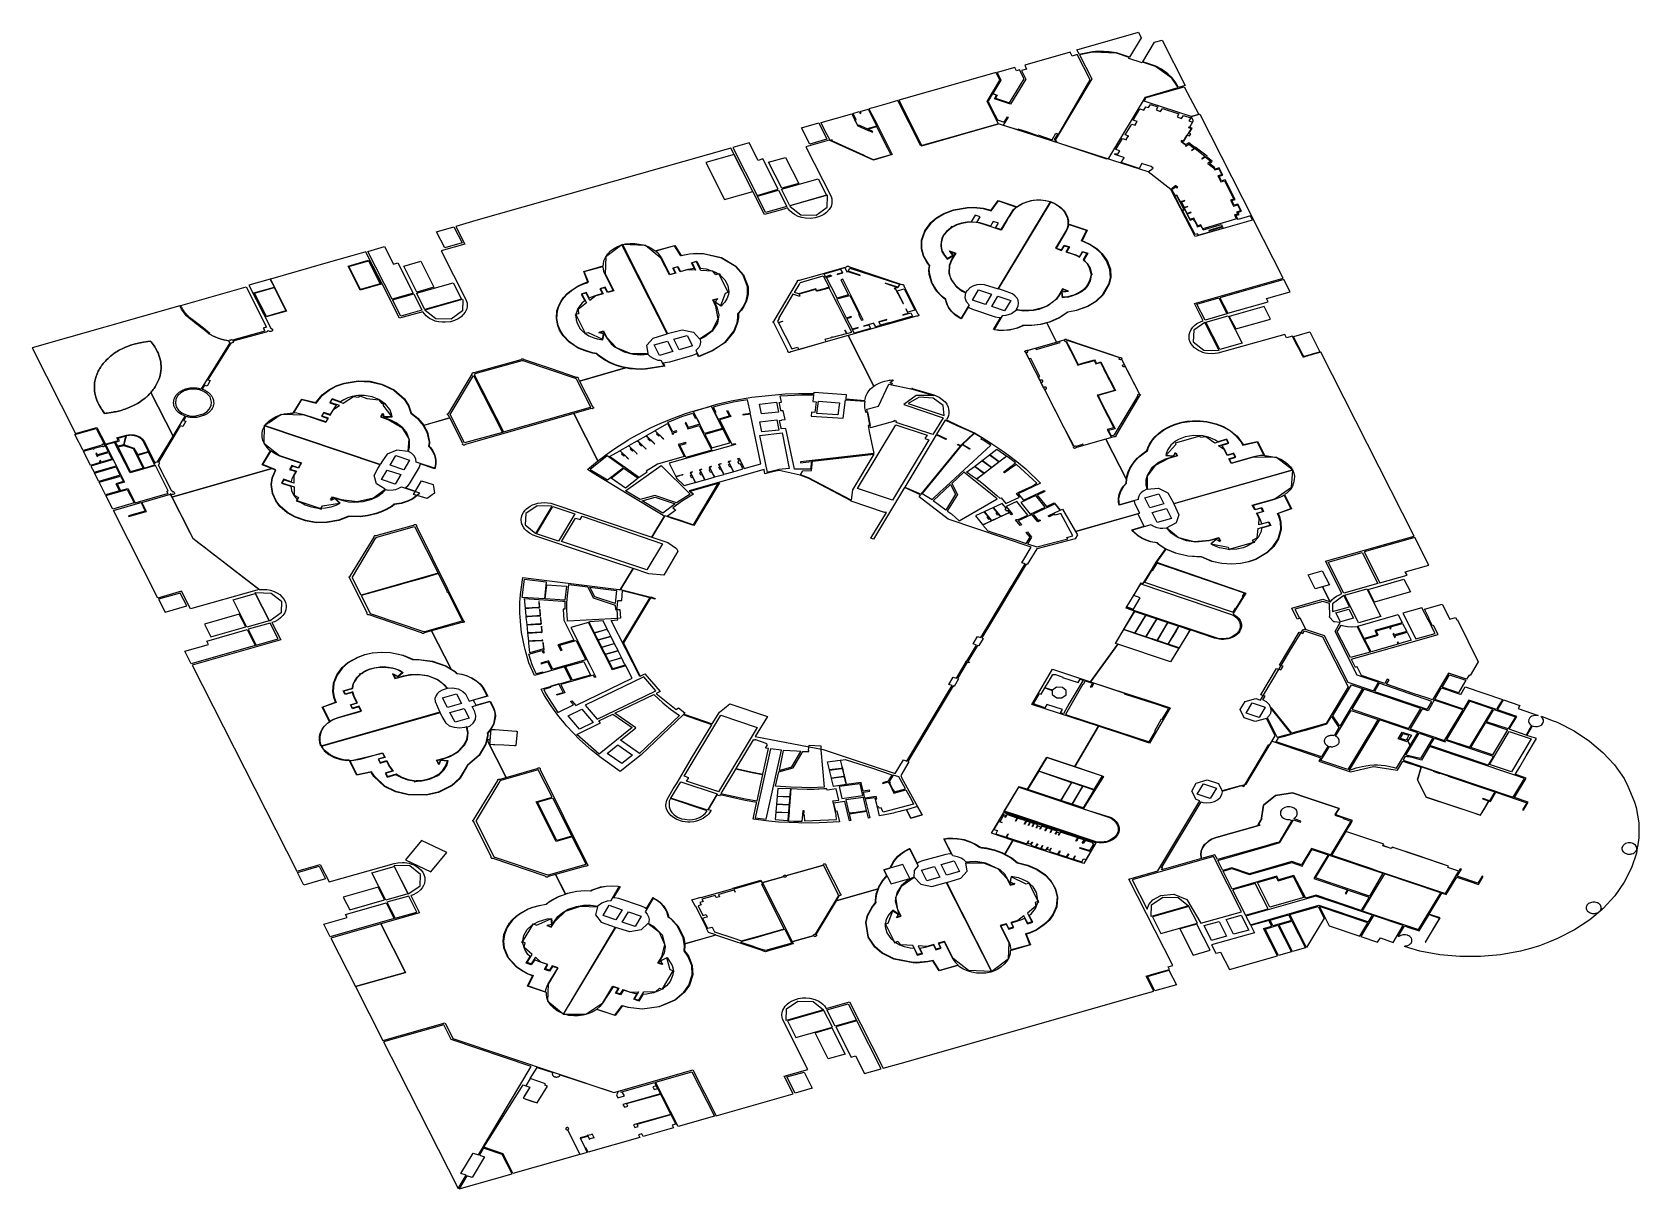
# Model space of a CAD drawing. Extents: x 12.24096 to 12.24288, y 41.79517 to 41.79655.
import ezdxf

# ---------------------------------------------------------------- set-up
doc = ezdxf.new("R2010")
doc.units = 0
doc.linetypes.add('NASCOSTA', pattern=[9.525, 6.35, -3.175])
doc.layers.add('RM$', color=3, linetype='CONTINUOUS')

msp = doc.modelspace()

# ---------------------------------------------------------------- linework, layer by layer
at = {"layer": 'RM$', "linetype": 'CONTINUOUS'}
for points in [[(12.2422848, 41.7965493), (12.2422882, 41.7965426), (12.2422741, 41.7965192), (12.2422585, 41.7965244), (12.2422494, 41.7965258), (12.2422429, 41.7965262), (12.2422375, 41.7965262), (12.2422335, 41.796526), (12.24223, 41.7965256), (12.2422218, 41.7965243), (12.2422177, 41.7965234), (12.2422144, 41.7965225), (12.2422112, 41.7965283)], [(12.242229, 41.7964933), (12.2421852, 41.7964203), (12.2421869, 41.7964191), (12.242187, 41.7964177), (12.2422468, 41.7963977), (12.2422494, 41.7963988), (12.2422932, 41.7964717), (12.2423323, 41.7964829), (12.2423247, 41.7964944), (12.2423052, 41.7965083), (12.2422898, 41.7965135), (12.2422893, 41.7965125), (12.2422733, 41.7965179), (12.2422739, 41.7965188), (12.2422585, 41.796524), (12.2422302, 41.7965252), (12.2422144, 41.796522)], [(12.24229, 41.7965139), (12.2423041, 41.7965373), (12.242313, 41.7965398), (12.2423407, 41.7964853), (12.2423327, 41.7964831), (12.2423294, 41.7964887), (12.2423251, 41.7964947), (12.24232, 41.7964996), (12.2423125, 41.796505), (12.2423056, 41.7965086)], [(12.2419983, 41.7964678), (12.2420259, 41.7964135), (12.2420259, 41.7964135), (12.2420259, 41.7964135), (12.2421175, 41.7964396), (12.2421039, 41.7964665), (12.2421192, 41.796492), (12.2421147, 41.7965009)], [(12.2418821, 41.7964348), (12.2419027, 41.7964407), (12.2419125, 41.7964213), (12.241892, 41.7964155)], [(12.2418289, 41.7963541), (12.2418543, 41.7963614), (12.2418358, 41.7963977), (12.2418304, 41.796396), (12.2418197, 41.7964171), (12.2417998, 41.7964114)], [(12.2418428, 41.7963939), (12.241863, 41.7963996), (12.2418789, 41.7963685), (12.2418586, 41.7963627)], [(12.2418581, 41.7963614), (12.2419019, 41.7963738), (12.2419119, 41.7963542), (12.2418681, 41.7963417)], [(12.2418293, 41.7963533), (12.2418547, 41.7963605), (12.2418646, 41.796341), (12.2418392, 41.7963337)], [(12.2418682, 41.7963416), (12.2418686, 41.7963409), (12.2418811, 41.7963309), (12.2418994, 41.7963305), (12.2419128, 41.7963399), (12.2419133, 41.7963535), (12.241913, 41.7963543)], [(12.2421795, 41.7963464), (12.2421757, 41.7963474), (12.2421706, 41.7963482), (12.2421664, 41.7963484), (12.2421631, 41.7963484), (12.2421588, 41.7963479), (12.2421561, 41.7963475), (12.2421537, 41.7963469), (12.2421511, 41.7963462), (12.2421465, 41.7963443), (12.2421419, 41.7963418), (12.2421382, 41.7963391), (12.2421368, 41.7963378), (12.2421352, 41.7963361), (12.2421337, 41.7963343), (12.2421314, 41.7963306), (12.2421296, 41.7963276), (12.2421276, 41.7963242), (12.2421252, 41.7963203), (12.2421207, 41.7963127), (12.2421029, 41.7963186), (12.2420951, 41.796321), (12.2420909, 41.7963217), (12.2420868, 41.796322), (12.2420802, 41.7963218), (12.2420735, 41.7963206), (12.2420683, 41.796319), (12.2420618, 41.7963157), (12.2420568, 41.7963119), (12.2420523, 41.7963064), (12.2420507, 41.7963034), (12.242049, 41.7962969), (12.242049, 41.7962943), (12.2420495, 41.7962903), (12.2420503, 41.7962876), (12.2420516, 41.7962849), (12.2420532, 41.7962824), (12.2420562, 41.7962788), (12.2420629, 41.7962826), (12.2420612, 41.7962846), (12.2420594, 41.7962872), (12.2420591, 41.7962877), (12.2420665, 41.7962851), (12.2420622, 41.7962779), (12.2420591, 41.7962703), (12.2420585, 41.7962623), (12.2420595, 41.7962576), (12.2420621, 41.7962519), (12.2420663, 41.7962464), (12.2420721, 41.7962415), (12.2420784, 41.796238), (12.2420803, 41.7962406), (12.2420837, 41.7962439), (12.2420874, 41.796246), (12.242092, 41.7962474), (12.2420958, 41.7962479), (12.2421003, 41.7962477), (12.2421173, 41.7962425)], [(12.24218, 41.7963462), (12.2421801, 41.7963462), (12.2421847, 41.7963444), (12.242189, 41.7963417), (12.242193, 41.7963383), (12.2421962, 41.7963347), (12.2421985, 41.7963306), (12.2422, 41.7963268), (12.2422004, 41.7963225), (12.2422002, 41.7963178), (12.2421991, 41.7963137), (12.2421975, 41.7963108), (12.2421856, 41.7962909), (12.242193, 41.7962884), (12.2421964, 41.796294), (12.2422014, 41.7962923), (12.2421981, 41.7962867), (12.2422081, 41.7962833), (12.2422116, 41.796282), (12.2422144, 41.7962802), (12.2422182, 41.7962867), (12.2422233, 41.796285), (12.2422186, 41.7962772), (12.2422231, 41.7962729), (12.242226, 41.7962678), (12.2422277, 41.7962607), (12.2422287, 41.7962604), (12.2422278, 41.7962588), (12.2422274, 41.796256), (12.2422263, 41.7962522), (12.2422241, 41.7962476), (12.2422218, 41.7962444), (12.2422182, 41.7962409), (12.2422161, 41.7962393), (12.2422124, 41.7962372), (12.2422075, 41.7962349), (12.2422, 41.7962328), (12.2421946, 41.7962323), (12.2421938, 41.7962387), (12.2421982, 41.7962391), (12.2422013, 41.7962398), (12.242194, 41.7962423), (12.2421891, 41.7962341), (12.2421863, 41.7962304), (12.2421824, 41.7962265), (12.2421776, 41.7962233), (12.2421733, 41.7962209), (12.2421687, 41.7962191), (12.2421591, 41.7962169), (12.2421498, 41.7962165), (12.2421447, 41.7962165), (12.2421388, 41.7962177), (12.2421398, 41.7962191), (12.2421411, 41.7962221), (12.2421416, 41.7962254), (12.242141, 41.7962287), (12.2421397, 41.7962311), (12.2421374, 41.7962338), (12.2421343, 41.7962363), (12.2421236, 41.7962404), (12.2421177, 41.7962423)], [(12.2414459, 41.7963107), (12.2414664, 41.7963165), (12.2414763, 41.7962972), (12.2414558, 41.7962913)], [(12.2416675, 41.796295), (12.2416675, 41.796295), (12.2416481, 41.7962807), (12.2416474, 41.7962604), (12.2416577, 41.7962401), (12.2416501, 41.796238), (12.2416471, 41.7962438), (12.2416419, 41.7962423), (12.2416449, 41.7962365), (12.2416363, 41.7962342), (12.2416292, 41.7962286), (12.2416247, 41.7962374), (12.2416196, 41.7962359), (12.241625, 41.7962255), (12.241615, 41.7962177), (12.2416157, 41.7962126), (12.2416122, 41.7962116), (12.2416234, 41.7961896), (12.2416271, 41.7961904), (12.2416442, 41.7961822), (12.2416453, 41.7961883), (12.2416407, 41.7961907), (12.2416455, 41.796192), (12.2416493, 41.7961844), (12.2416607, 41.7961721), (12.2416782, 41.7961652), (12.2416987, 41.796165), (12.2416971, 41.7961749), (12.2417047, 41.7961834), (12.2417216, 41.7961887)], [(12.241722, 41.796189), (12.2417394, 41.7961934), (12.241753, 41.7961905), (12.2417602, 41.7961826), (12.2417751, 41.7961926), (12.2417824, 41.7962066), (12.2417797, 41.7962214), (12.241776, 41.7962292), (12.2417805, 41.7962305), (12.2417794, 41.7962266), (12.2417858, 41.7962225), (12.2417912, 41.7962373), (12.2417946, 41.7962384), (12.2417834, 41.7962604), (12.2417797, 41.7962593), (12.241776, 41.7962635), (12.2417617, 41.7962642), (12.2417563, 41.7962749), (12.2417512, 41.7962735), (12.2417555, 41.7962647), (12.2417455, 41.7962652), (12.2417369, 41.7962628), (12.2417339, 41.7962686), (12.2417288, 41.7962671), (12.2417317, 41.7962613), (12.2417241, 41.7962592), (12.2417139, 41.7962792), (12.2416954, 41.7962942), (12.241668, 41.7962953)], [(12.2413636, 41.7962872), (12.2413835, 41.7962929), (12.2413942, 41.7962719), (12.2413997, 41.7962734), (12.241418, 41.7962373), (12.2413926, 41.79623)], [(12.2414066, 41.7962697), (12.2414269, 41.7962755), (12.2414427, 41.7962443), (12.2414224, 41.7962385)], [(12.2413931, 41.7962292), (12.2414185, 41.7962364), (12.2414284, 41.7962168), (12.241403, 41.7962096)], [(12.2414219, 41.7962372), (12.2414656, 41.7962497), (12.2414756, 41.79623), (12.2414319, 41.7962176)], [(12.2420938, 41.7962413), (12.2421092, 41.7962362), (12.2421018, 41.7962238), (12.2420864, 41.796229)], [(12.242382, 41.7962318), (12.2423915, 41.7962132), (12.2424398, 41.7962269), (12.2424379, 41.7962307), (12.242466, 41.7962387), (12.2424584, 41.7962536)], [(12.2414768, 41.79623), (12.2414772, 41.7962294), (12.2414768, 41.796216), (12.2414633, 41.7962063), (12.241445, 41.7962067), (12.2414324, 41.7962166), (12.2414321, 41.7962172)], [(12.2421168, 41.7962336), (12.2421322, 41.7962284), (12.2421248, 41.7962161), (12.2421095, 41.7962213)], [(12.2423547, 41.7962241), (12.2423809, 41.7962315), (12.2423906, 41.7962125), (12.2423644, 41.796205)], [(12.242435, 41.7962214), (12.2423934, 41.7962095), (12.2424011, 41.7961944), (12.2424427, 41.7962063)], [(12.2423642, 41.7962021), (12.242351, 41.796193), (12.2423503, 41.7961792), (12.2423629, 41.7961691), (12.2423813, 41.7961686)], [(12.2423654, 41.7962024), (12.2423919, 41.79621), (12.2424086, 41.7961773), (12.242382, 41.7961697)], [(12.241706, 41.7961755), (12.2417218, 41.79618), (12.2417282, 41.7961674), (12.2417124, 41.7961629)], [(12.2417296, 41.7961823), (12.2417454, 41.7961867), (12.2417518, 41.7961741), (12.241736, 41.7961696)], [(12.2411673, 41.796093), (12.2411716, 41.7960958), (12.2411741, 41.7960984), (12.2411765, 41.7961031), (12.241177, 41.796107), (12.2411751, 41.7961131), (12.2411718, 41.796117), (12.2411676, 41.7961198), (12.2411624, 41.7961218), (12.2411566, 41.7961226), (12.241151, 41.7961223), (12.2411442, 41.7961203), (12.24114, 41.7961179), (12.2411364, 41.7961143), (12.2411343, 41.7961102), (12.2411337, 41.7961057), (12.2411348, 41.7961014), (12.2411374, 41.7960974), (12.2411414, 41.796094), (12.2411465, 41.7960917), (12.2411505, 41.7960907), (12.2411545, 41.7960903), (12.2411583, 41.7960904)], [(12.2414621, 41.7960922), (12.2414901, 41.7961389), (12.2415246, 41.7960708), (12.2414793, 41.7960583)], [(12.2420512, 41.7960882), (12.2420391, 41.7960681), (12.2419954, 41.7960827), (12.2419962, 41.7960839), (12.2419928, 41.796085), (12.2419921, 41.7960838), (12.2419647, 41.7960761), (12.2419602, 41.7960985), (12.2419739, 41.7961023), (12.2419866, 41.7961284), (12.2420148, 41.7961224), (12.2420403, 41.7961148), (12.2420193, 41.796115), (12.2420043, 41.796104)], [(12.2412399, 41.7960789), (12.2412399, 41.7960789), (12.2412429, 41.7960809), (12.2412456, 41.7960828), (12.2412496, 41.7960855), (12.2412601, 41.7960926), (12.2412875, 41.7960919), (12.2413137, 41.7960831), (12.2413166, 41.7960877), (12.241309, 41.7960903), (12.2413112, 41.7960941), (12.2413188, 41.7960915), (12.2413231, 41.7960986), (12.2413297, 41.7961028), (12.2413188, 41.7961066), (12.2413211, 41.7961104), (12.2413343, 41.7961058), (12.2413466, 41.7961136), (12.2413529, 41.7961127), (12.241354, 41.7961144), (12.2413626, 41.7961115), (12.2413767, 41.7961096), (12.24138, 41.7961056), (12.2413827, 41.7961048), (12.2413817, 41.7961033), (12.2413918, 41.7960898), (12.2413836, 41.7960892), (12.2413808, 41.796093), (12.2413787, 41.7960893), (12.2413889, 41.7960859), (12.2414044, 41.7960767), (12.2414127, 41.7960631), (12.2414116, 41.796048), (12.2413983, 41.7960497), (12.2413867, 41.7960446), (12.2413812, 41.7960366), (12.2413786, 41.7960323)], [(12.2417527, 41.796096), (12.2417741, 41.7961023), (12.2417877, 41.7960756), (12.2417662, 41.7960694)], [(12.2418318, 41.7961047), (12.241852, 41.796107), (12.2418544, 41.796095), (12.2418341, 41.7960928)], [(12.2419023, 41.796108), (12.2419273, 41.7961062), (12.2419254, 41.7960917), (12.2419004, 41.7960935)], [(12.2420525, 41.7960908), (12.2420512, 41.7961031), (12.2420395, 41.7961118), (12.2420226, 41.7961128), (12.2420094, 41.7961053)], [(12.2418322, 41.7960833), (12.2418525, 41.7960856), (12.2418548, 41.7960736), (12.2418346, 41.7960714)], [(12.2412397, 41.7960785), (12.2412397, 41.7960785), (12.2412394, 41.7960581), (12.2412583, 41.7960433), (12.2412846, 41.7960344), (12.2412807, 41.796028), (12.2412731, 41.7960306), (12.2412709, 41.7960268), (12.2412785, 41.7960243), (12.2412751, 41.7960187), (12.2412754, 41.7960101), (12.2412634, 41.7960142), (12.2412611, 41.7960104), (12.2412755, 41.7960056), (12.2412757, 41.7959959), (12.241281, 41.7959928), (12.2412789, 41.7959894), (12.2413076, 41.7959797), (12.2413097, 41.7959831), (12.2413299, 41.7959862), (12.2413248, 41.7959912), (12.2413191, 41.7959904), (12.2413215, 41.7959939), (12.2413318, 41.7959904), (12.2413509, 41.795988), (12.2413706, 41.7959925), (12.2413846, 41.796003), (12.2413739, 41.7960093), (12.2413714, 41.7960192), (12.2413758, 41.7960276), (12.2413783, 41.7960319)], [(12.2417883, 41.7960746), (12.2417667, 41.7960684), (12.2417749, 41.7960523), (12.2417965, 41.7960584)], [(12.2419948, 41.7960798), (12.2420321, 41.7960674), (12.2420296, 41.7960633), (12.2420342, 41.7960618), (12.2419908, 41.7959897), (12.241949, 41.7960037)], [(12.242469, 41.7960262), (12.242469, 41.7960262), (12.24245, 41.7960407), (12.2424224, 41.7960412), (12.2423956, 41.7960336), (12.2423927, 41.7960392), (12.2424005, 41.7960415), (12.2423985, 41.7960453), (12.2423908, 41.7960431), (12.2423876, 41.7960498), (12.2423806, 41.7960549), (12.242392, 41.7960582), (12.24239, 41.7960621), (12.242376, 41.796058), (12.2423655, 41.7960654), (12.2423589, 41.7960648), (12.2423581, 41.7960663), (12.2423287, 41.796058), (12.2423295, 41.7960564), (12.2423179, 41.7960436), (12.2423264, 41.7960428), (12.2423294, 41.7960464), (12.2423313, 41.7960427), (12.2423209, 41.7960397), (12.2423048, 41.7960314), (12.2422953, 41.7960183), (12.2422952, 41.7960029), (12.2423086, 41.7960041), (12.2423198, 41.7959984), (12.2423269, 41.7959857)], [(12.2413868, 41.7960258), (12.2414033, 41.7960203), (12.2413964, 41.7960088), (12.2413799, 41.7960143)], [(12.2413972, 41.7960431), (12.2414136, 41.7960375), (12.2414067, 41.796026), (12.2413903, 41.7960316)], [(12.2416294, 41.7960266), (12.2416502, 41.796014), (12.2416691, 41.7960288), (12.2416497, 41.7960427)], [(12.2416547, 41.7960162), (12.2416698, 41.796028), (12.2416867, 41.796016), (12.2416716, 41.7960041)], [(12.2416891, 41.7959905), (12.2416716, 41.7960011), (12.2417142, 41.7960311), (12.241749, 41.7959969), (12.2417328, 41.7959866), (12.2417067, 41.7959955)], [(12.2423271, 41.7959853), (12.2423331, 41.7959723), (12.2423297, 41.7959625), (12.2423186, 41.7959568), (12.2423326, 41.7959453), (12.242351, 41.7959404), (12.2423702, 41.795942), (12.2423809, 41.795945), (12.2423828, 41.795941), (12.2423774, 41.7959424), (12.2423719, 41.7959377), (12.242392, 41.7959334), (12.2423932, 41.795931), (12.2424226, 41.7959394), (12.2424211, 41.7959421), (12.2424266, 41.7959447), (12.242428, 41.7959557), (12.2424421, 41.7959597), (12.2424401, 41.7959635), (12.2424312, 41.795961), (12.2424285, 41.7959603), (12.2424292, 41.7959677), (12.2424258, 41.7959742), (12.2424336, 41.7959764), (12.2424316, 41.7959803), (12.2424238, 41.7959781), (12.2424209, 41.7959838), (12.2424478, 41.7959913), (12.2424679, 41.7960054), (12.2424692, 41.7960258)], [(12.2420602, 41.7960083), (12.2420661, 41.7959968), (12.2420547, 41.795978), (12.2420393, 41.7959891)], [(12.2421158, 41.7959912), (12.2420762, 41.7960232), (12.2420618, 41.7960098), (12.2420685, 41.7959967), (12.2420567, 41.7959773), (12.2420564, 41.7959768), (12.2420612, 41.7959736), (12.2420612, 41.7959736), (12.2420704, 41.7959651), (12.2420704, 41.7959651), (12.2420704, 41.7959651)], [(12.2416915, 41.795989), (12.2417071, 41.7959934), (12.241731, 41.7959853), (12.2417164, 41.7959741)], [(12.2421735, 41.7959815), (12.2421623, 41.7959952), (12.2421443, 41.7959868), (12.2421555, 41.7959732)], [(12.2422923, 41.7959925), (12.2423092, 41.7959973), (12.2423152, 41.7959855), (12.2422983, 41.7959807)], [(12.2415842, 41.7959826), (12.2415661, 41.7959829), (12.2415526, 41.7959737), (12.2415519, 41.7959601), (12.2415646, 41.79595)], [(12.241585, 41.7959823), (12.2416111, 41.7959736), (12.2415915, 41.7959409), (12.2415654, 41.7959497)], [(12.2415953, 41.7959405), (12.241612, 41.7959684), (12.2416175, 41.7959665), (12.2416199, 41.7959706), (12.241716, 41.7959375), (12.2416973, 41.7959063)], [(12.2423013, 41.7959749), (12.2423182, 41.7959797), (12.2423242, 41.7959679), (12.2423073, 41.7959631)], [(12.2413556, 41.7958762), (12.2413452, 41.7958967), (12.2413452, 41.7958979), (12.2413734, 41.7959448), (12.2413745, 41.7959456), (12.2414193, 41.7959583), (12.2414478, 41.7959024)], [(12.2425545, 41.795928), (12.2425733, 41.7958909), (12.2426059, 41.7959001), (12.2426038, 41.7959042), (12.2426319, 41.7959122), (12.2426152, 41.7959452)], [(12.2425114, 41.7959157), (12.2425522, 41.7959273), (12.2425711, 41.7958902), (12.2425303, 41.7958786)], [(12.2413558, 41.7958758), (12.2413665, 41.7958548), (12.2413666, 41.7958548), (12.2413676, 41.795854), (12.2413675, 41.795854), (12.2414303, 41.7958329), (12.2414304, 41.795833), (12.2414317, 41.7958329), (12.2414318, 41.7958329), (12.2414766, 41.7958456), (12.2414766, 41.7958457), (12.2414767, 41.7958457), (12.2414596, 41.7958792), (12.2414595, 41.7958792), (12.2414586, 41.7958799), (12.2414586, 41.795881), (12.2414587, 41.7958811), (12.241448, 41.795902), (12.2414313, 41.7958971), (12.2414226, 41.7958947), (12.241405, 41.7958896), (12.2414015, 41.7958886)], [(12.2415508, 41.7958954), (12.241577, 41.7958921), (12.2415748, 41.7958717), (12.2415481, 41.7958734)], [(12.2425593, 41.7958831), (12.2426021, 41.7958953), (12.2426098, 41.7958801), (12.242567, 41.795868)], [(12.2411395, 41.7958786), (12.2411136, 41.7958713), (12.2411214, 41.795856), (12.2411472, 41.7958633)], [(12.2412026, 41.7958706), (12.2412292, 41.7958782), (12.2412458, 41.7958455), (12.2412192, 41.7958379)], [(12.241229, 41.795879), (12.241229, 41.795879), (12.24123, 41.7958793), (12.2412481, 41.7958787), (12.2412606, 41.7958691), (12.2412601, 41.7958551), (12.2412469, 41.7958457), (12.241246, 41.7958455)], [(12.2415945, 41.7958167), (12.2416126, 41.7958219), (12.2416142, 41.7958186), (12.2416243, 41.7957988), (12.241585, 41.7957876), (12.2415798, 41.7957977), (12.2415783, 41.7957972), (12.2415783, 41.7957971), (12.2415704, 41.7957948), (12.2415707, 41.7957941), (12.2415786, 41.7957964), (12.2415838, 41.7957863), (12.2415806, 41.7957854), (12.2415733, 41.7957834), (12.2415728, 41.7957843), (12.2415649, 41.7957821), (12.241562, 41.7957884), (12.2415612, 41.7957903), (12.2415598, 41.7957943), (12.2415584, 41.7957982), (12.241556, 41.7958057), (12.2415717, 41.7958102), (12.2415732, 41.7958071), (12.2415748, 41.7958075), (12.2415732, 41.7958106), (12.2415747, 41.7958111), (12.2415741, 41.7958123), (12.241574, 41.7958123), (12.2415732, 41.7958193), (12.2415734, 41.7958193), (12.2415734, 41.7958198), (12.2415728, 41.7958198), (12.2415728, 41.7958193), (12.2415731, 41.7958193), (12.2415738, 41.7958124), (12.2415737, 41.7958126), (12.2415727, 41.7958125), (12.2415727, 41.7958123), (12.2415727, 41.7958122), (12.241573, 41.7958117), (12.2415695, 41.7958107), (12.2415574, 41.7958073), (12.241557, 41.7958113), (12.2415566, 41.7958148), (12.2415562, 41.7958188), (12.241556, 41.7958211), (12.2415638, 41.7958215), (12.2415717, 41.795822), (12.2415717, 41.7958218), (12.2415723, 41.7958219), (12.2415723, 41.795822), (12.2415728, 41.795822), (12.2415728, 41.7958223), (12.2415723, 41.7958223), (12.2415717, 41.7958222), (12.2415717, 41.7958221), (12.2415604, 41.7958215), (12.2415561, 41.7958212), (12.241556, 41.7958212), (12.2415556, 41.7958246), (12.241555, 41.7958309), (12.2415551, 41.7958309), (12.2415555, 41.7958309), (12.2415707, 41.7958318), (12.2415707, 41.7958317), (12.2415713, 41.7958317), (12.241572, 41.7958319), (12.2415712, 41.795839), (12.2415711, 41.795839), (12.2415718, 41.7958321), (12.2415713, 41.7958321), (12.2415707, 41.7958321), (12.2415707, 41.7958319), (12.24157, 41.7958319), (12.2415638, 41.7958315), (12.2415586, 41.7958312), (12.2415551, 41.795831), (12.241555, 41.795831), (12.2415545, 41.7958368), (12.241554, 41.7958407), (12.2415697, 41.7958416), (12.2415698, 41.7958415), (12.2415704, 41.7958415), (12.2415703, 41.7958417), (12.241571, 41.7958417), (12.2415703, 41.7958488), (12.2415705, 41.7958488), (12.2415704, 41.7958493), (12.2415698, 41.7958492), (12.2415699, 41.7958488), (12.2415701, 41.7958488), (12.2415704, 41.7958453), (12.2415708, 41.7958419), (12.2415705, 41.7958419), (12.2415703, 41.7958419), (12.2415697, 41.7958419), (12.2415697, 41.7958418), (12.2415587, 41.7958411), (12.2415541, 41.7958409), (12.241554, 41.7958409), (12.2415534, 41.7958472), (12.2415531, 41.7958494), (12.241553, 41.7958506), (12.2415548, 41.7958507), (12.24156, 41.795851), (12.2415687, 41.7958515), (12.2415688, 41.7958513), (12.2415694, 41.7958514), (12.2415693, 41.7958515), (12.24157, 41.7958515), (12.2415693, 41.7958586), (12.2415695, 41.7958587), (12.2415694, 41.7958591), (12.2415688, 41.7958591), (12.2415689, 41.7958586), (12.2415691, 41.7958586), (12.2415698, 41.7958518), (12.2415695, 41.7958518), (12.2415693, 41.7958518), (12.2415687, 41.7958517), (12.2415687, 41.7958516), (12.2415656, 41.7958514), (12.2415602, 41.7958511), (12.2415531, 41.7958507), (12.241553, 41.7958507), (12.2415524, 41.7958565), (12.2415521, 41.79586), (12.241552, 41.7958604), (12.241556, 41.7958606), (12.2415603, 41.7958609), (12.2415678, 41.7958613), (12.2415678, 41.7958612), (12.2415684, 41.7958612), (12.2415684, 41.7958613), (12.2415688, 41.7958613), (12.241569, 41.7958615), (12.2415683, 41.7958685), (12.2415681, 41.7958685), (12.2415688, 41.7958616), (12.2415683, 41.7958616), (12.2415677, 41.7958615), (12.2415677, 41.7958614), (12.241552, 41.7958605), (12.241551, 41.7958722), (12.2415967, 41.7958692), (12.2415992, 41.7958691), (12.2415992, 41.7958594), (12.2415973, 41.7958594), (12.2415979, 41.7958462), (12.2416101, 41.7958223), (12.2415909, 41.7958168), (12.2415945, 41.7958099), (12.241596, 41.7958103), (12.241593, 41.7958163)], [(12.2415775, 41.7958884), (12.2416009, 41.7958869), (12.2416012, 41.795887), (12.2415993, 41.7958703), (12.2415757, 41.7958717)], [(12.2416023, 41.7958452), (12.2416018, 41.7958533), (12.2416015, 41.7958573), (12.2416017, 41.795867), (12.2416024, 41.7958752), (12.241604, 41.7958888), (12.2416265, 41.795886), (12.2416331, 41.7958729), (12.2416593, 41.7958642), (12.2416596, 41.795859), (12.2416651, 41.7958592), (12.2416659, 41.7958486), (12.2416623, 41.7958484)], [(12.2416594, 41.7958661), (12.2416351, 41.7958742), (12.2416292, 41.7958857), (12.2416611, 41.7958817)], [(12.2425301, 41.7958757), (12.2425166, 41.7958659), (12.2425167, 41.7958565), (12.242537, 41.7958622)], [(12.2425313, 41.795876), (12.2425578, 41.7958836), (12.2425745, 41.7958508), (12.2425479, 41.7958433)], [(12.2412101, 41.7958535), (12.2411684, 41.7958417), (12.2411761, 41.7958265), (12.2412178, 41.7958384)], [(12.2425715, 41.795772), (12.2425463, 41.7957805), (12.2425198, 41.7958327), (12.2425261, 41.7958434), (12.242519, 41.7958445), (12.2425185, 41.7958443), (12.2425129, 41.7958504), (12.2425135, 41.7958506), (12.2425131, 41.7958662), (12.2425053, 41.7958688), (12.2424718, 41.7958593), (12.2424773, 41.7958485), (12.242478, 41.7958487), (12.2424845, 41.7958359), (12.2424839, 41.7958355), (12.2425067, 41.7958279), (12.242535, 41.795772), (12.2425656, 41.7957617), (12.2425716, 41.795772)], [(12.2425208, 41.7958552), (12.2425361, 41.7958595), (12.2425417, 41.7958486), (12.2425264, 41.7958443)], [(12.2425952, 41.7958529), (12.2426001, 41.7958432), (12.2425674, 41.7958339), (12.24257, 41.7958289), (12.2425547, 41.7958245), (12.2425472, 41.7958392)], [(12.2411527, 41.7957943), (12.2411451, 41.7958093), (12.2411732, 41.7958173), (12.2411711, 41.7958213), (12.2412195, 41.7958351), (12.2412292, 41.7958161)], [(12.2412303, 41.7958164), (12.2412565, 41.7958239), (12.2412468, 41.7958429), (12.2412206, 41.7958354)], [(12.242468, 41.7957112), (12.2424437, 41.7957415), (12.242443, 41.7957412), (12.2424413, 41.7957451), (12.242438, 41.7957485), (12.2424335, 41.795751), (12.2424361, 41.7957553), (12.242431, 41.795757), (12.24245, 41.7957886), (12.242455, 41.7957869), (12.2424576, 41.7957912), (12.2424533, 41.7957926), (12.2424768, 41.7958318), (12.2424811, 41.7958304), (12.2424831, 41.7958337), (12.2425048, 41.7958264), (12.2425353, 41.7957665), (12.2425091, 41.7957229)], [(12.2425382, 41.7958015), (12.2425225, 41.7958324), (12.2425271, 41.7958402), (12.2425283, 41.7958399), (12.2425347, 41.7958386), (12.2425391, 41.7958383), (12.2425461, 41.7958389), (12.2425504, 41.7958304), (12.2425617, 41.7958082)], [(12.2416001, 41.7957908), (12.2416217, 41.7957969), (12.2416299, 41.7957807), (12.2416083, 41.7957746)], [(12.2413077, 41.7956957), (12.2413064, 41.7956995), (12.2413058, 41.7957038), (12.241306, 41.7957075), (12.241307, 41.7957119), (12.2413091, 41.7957159), (12.2413118, 41.7957197), (12.2413155, 41.7957231), (12.2413195, 41.7957259), (12.2413242, 41.7957284), (12.2413291, 41.79573), (12.2413561, 41.7957377), (12.2413532, 41.7957434), (12.2413455, 41.7957412), (12.2413435, 41.7957451), (12.2413513, 41.7957473), (12.2413476, 41.7957544), (12.2413464, 41.7957581), (12.2413459, 41.7957605), (12.241337, 41.795758), (12.241335, 41.7957618), (12.2413457, 41.7957648), (12.2413467, 41.7957704), (12.2413493, 41.7957746), (12.2413513, 41.7957778), (12.2413549, 41.7957813), (12.2413545, 41.7957821), (12.2413566, 41.7957827), (12.2413587, 41.7957841), (12.2413649, 41.7957872), (12.2413715, 41.7957892), (12.2413783, 41.7957901), (12.2413833, 41.7957903), (12.2413839, 41.7957905), (12.241384, 41.7957903), (12.2413911, 41.7957894), (12.2413961, 41.7957884), (12.2414008, 41.7957865), (12.2414051, 41.7957838), (12.2413997, 41.7957791), (12.2413961, 41.7957811), (12.2413933, 41.7957821), (12.2413961, 41.7957765), (12.2414084, 41.7957798), (12.2414124, 41.7957807), (12.2414192, 41.7957815), (12.2414258, 41.7957814), (12.2414306, 41.7957807), (12.241436, 41.7957796), (12.2414428, 41.795777), (12.2414472, 41.7957751), (12.2414517, 41.7957719), (12.2414551, 41.7957686), (12.2414584, 41.7957647), (12.241456, 41.795764), (12.2414524, 41.7957627), (12.2414491, 41.7957606), (12.2414464, 41.7957581), (12.2414455, 41.7957562), (12.2414437, 41.7957526), (12.241444, 41.7957492), (12.2414499, 41.7957362)], [(12.2416236, 41.7957446), (12.2416379, 41.7957281), (12.2416487, 41.7957333), (12.241708, 41.7957619), (12.2416938, 41.7957784)], [(12.2414529, 41.7957536), (12.2414698, 41.7957584), (12.2414757, 41.7957466), (12.2414589, 41.7957418)], [(12.2416886, 41.7956868), (12.2416657, 41.7957027), (12.2416841, 41.7957175), (12.241659, 41.7957351), (12.2417055, 41.7957573), (12.2417163, 41.7957473), (12.2417187, 41.7957453), (12.2417253, 41.7957401), (12.2417363, 41.7957323)], [(12.2425171, 41.7957321), (12.2425393, 41.7957689), (12.2425525, 41.7957645), (12.2425256, 41.7957195)], [(12.2425397, 41.7957398), (12.2426078, 41.7957168), (12.2426223, 41.7957409), (12.2425542, 41.7957639)], [(12.2414619, 41.795736), (12.2414787, 41.7957408), (12.2414847, 41.795729), (12.2414679, 41.7957242)], [(12.241603, 41.7957318), (12.2416193, 41.7957398), (12.241633, 41.7957239), (12.2416166, 41.795716)], [(12.2426728, 41.795739), (12.2426384, 41.7957506), (12.2426309, 41.795738), (12.2426241, 41.7957403), (12.2426096, 41.7957162), (12.2426508, 41.7957023)], [(12.242653, 41.7957037), (12.2426808, 41.7956943), (12.2427082, 41.79574), (12.2426804, 41.7957493)], [(12.241308, 41.7956953), (12.2413116, 41.7956903), (12.2413117, 41.7956902), (12.241317, 41.7956857), (12.2413236, 41.7956821), (12.2413309, 41.7956797), (12.2413388, 41.7956786), (12.2413469, 41.7956788), (12.2413545, 41.7956803), (12.2413814, 41.7956879), (12.2413843, 41.7956822), (12.2413766, 41.79568), (12.2413785, 41.7956761), (12.2413863, 41.7956784), (12.2413896, 41.7956719), (12.2413931, 41.7956668), (12.241394, 41.7956658), (12.2413851, 41.7956633), (12.2413871, 41.7956594), (12.2413978, 41.7956625), (12.2413989, 41.7956617), (12.2414045, 41.7956585), (12.2414118, 41.795656), (12.2414192, 41.7956547), (12.2414196, 41.7956539), (12.2414218, 41.7956546), (12.2414276, 41.7956548), (12.2414349, 41.7956562), (12.2414418, 41.7956585), (12.2414483, 41.7956621), (12.241449, 41.7956623), (12.2414489, 41.7956625), (12.2414534, 41.7956669), (12.2414567, 41.7956718), (12.2414591, 41.7956778), (12.2414507, 41.7956787), (12.2414486, 41.7956732), (12.2414458, 41.7956788), (12.2414566, 41.7956819), (12.2414651, 41.7956853), (12.2414724, 41.7956901), (12.2414782, 41.7956964), (12.2414819, 41.7957035), (12.2414832, 41.7957112), (12.2414818, 41.7957186), (12.2414819, 41.7957188), (12.2414794, 41.7957179), (12.2414734, 41.795717), (12.2414671, 41.7957178), (12.2414615, 41.7957197), (12.2414572, 41.7957232), (12.2414524, 41.7957313), (12.2414502, 41.7957357)], [(12.2416401, 41.7956862), (12.2416136, 41.7957097), (12.2416419, 41.7957234), (12.2416398, 41.7957258), (12.2416565, 41.7957338), (12.2416795, 41.7957178)], [(12.2417819, 41.7956413), (12.2417447, 41.7956538), (12.2417472, 41.7956579), (12.2417417, 41.7956597), (12.2417855, 41.7957327), (12.2418291, 41.795718), (12.2417829, 41.795641)], [(12.2427001, 41.795724), (12.2427259, 41.7957153), (12.2427079, 41.7956852), (12.2426821, 41.7956939)], [(12.2418036, 41.7956688), (12.2418233, 41.7956646), (12.241836, 41.7956624), (12.2418427, 41.7956927), (12.2418391, 41.7956931), (12.2418414, 41.7956973), (12.2418406, 41.7956976), (12.2418412, 41.7956985), (12.2418263, 41.7957035), (12.2418257, 41.7957026), (12.2418241, 41.7957031)], [(12.2426203, 41.7957111), (12.2426368, 41.7957056), (12.242622, 41.7956809), (12.2426045, 41.7956848)], [(12.2426332, 41.7956963), (12.2426385, 41.7957051), (12.2426513, 41.7957009), (12.2426524, 41.7957027), (12.2426993, 41.7956869), (12.2427086, 41.7956838), (12.2427087, 41.795683), (12.242703, 41.7956734), (12.2427027, 41.7956729)], [(12.2427281, 41.7957131), (12.2427543, 41.7957043), (12.2427307, 41.795665), (12.2427046, 41.7956738)], [(12.2416497, 41.7956871), (12.2416625, 41.7956973), (12.2416801, 41.795685), (12.2416673, 41.7956748)], [(12.2418267, 41.7956099), (12.24184, 41.7956083), (12.2418581, 41.7956907), (12.241845, 41.7956923)], [(12.2419093, 41.7956467), (12.2418928, 41.7956459), (12.2418825, 41.7956461), (12.2418694, 41.7956467), (12.2418511, 41.7956477), (12.2418548, 41.795665), (12.2418722, 41.7956699), (12.2418836, 41.7956892), (12.2418909, 41.7956892), (12.2418907, 41.795691), (12.2418907, 41.795691), (12.2418906, 41.795691), (12.2418912, 41.7956968), (12.2419053, 41.795696), (12.241905, 41.7956914)], [(12.2418552, 41.7956667), (12.2418704, 41.795671), (12.2418814, 41.7956892), (12.241876, 41.7956895), (12.2418602, 41.7956905)], [(12.2415672, 41.7956672), (12.2415225, 41.7956545), (12.2415213, 41.7956537), (12.2414932, 41.7956068), (12.2414932, 41.7956056), (12.2415144, 41.7955637), (12.2415155, 41.7955629), (12.2415783, 41.7955418), (12.2415798, 41.7955417), (12.2416245, 41.7955545), (12.2416246, 41.7955546), (12.2416081, 41.7955872), (12.2415889, 41.7955817), (12.2415648, 41.7956292), (12.2415839, 41.7956346)], [(12.2417857, 41.7956391), (12.2418151, 41.7956327), (12.2418289, 41.7956304), (12.2418358, 41.7956617), (12.2418336, 41.795662), (12.241823, 41.7956639), (12.2418032, 41.7956682)], [(12.241726, 41.7956336), (12.2417377, 41.7956532), (12.2417814, 41.7956385), (12.2417697, 41.795619)], [(12.241927, 41.7956473), (12.2419304, 41.7956333), (12.2419554, 41.7956367), (12.241952, 41.7956507)], [(12.2423625, 41.7956506), (12.2423779, 41.7956454), (12.2423705, 41.7956331), (12.2423551, 41.7956382)], [(12.2415664, 41.7956286), (12.2415844, 41.7956338), (12.2416076, 41.795588), (12.2415896, 41.7955829)], [(12.2417256, 41.795633), (12.241724, 41.7956298), (12.2417237, 41.795623), (12.2417253, 41.7956189), (12.2417271, 41.7956164), (12.2417299, 41.7956137), (12.2417338, 41.7956108), (12.2417386, 41.795609), (12.2417427, 41.7956083), (12.2417478, 41.7956078), (12.2417518, 41.7956081), (12.2417562, 41.7956089), (12.2417608, 41.7956108), (12.2417635, 41.7956125), (12.2417671, 41.7956153), (12.2417693, 41.7956183)], [(12.2419349, 41.7956314), (12.2419387, 41.7956158), (12.2419472, 41.7956169), (12.2419598, 41.7956186), (12.241956, 41.7956342)], [(12.2421204, 41.7954809), (12.2421268, 41.7954828), (12.2421298, 41.795477), (12.242136, 41.7954788), (12.242133, 41.7954846), (12.2421406, 41.7954869), (12.2421453, 41.7954883), (12.2421488, 41.7954899), (12.2421521, 41.7954833), (12.2421584, 41.7954851), (12.2421542, 41.7954933), (12.2421571, 41.7954957), (12.2421619, 41.7955018), (12.2421644, 41.7955088), (12.2421657, 41.7955096), (12.2421647, 41.7955114), (12.2421631, 41.7955207), (12.2421589, 41.7955274), (12.2421545, 41.7955316), (12.2421541, 41.7955323), (12.2421536, 41.7955322), (12.2421513, 41.7955337), (12.2421456, 41.7955367), (12.2421413, 41.7955381), (12.2421345, 41.7955395), (12.2421326, 41.7955397), (12.2421312, 41.7955327), (12.2421371, 41.7955315), (12.2421321, 41.7955299), (12.2421249, 41.7955425), (12.2421194, 41.7955478), (12.2421024, 41.795556), (12.2420903, 41.7955576), (12.2420834, 41.7955574), (12.2420788, 41.7955568), (12.2420762, 41.7955596), (12.2420731, 41.7955617), (12.2420686, 41.7955635), (12.2420629, 41.7955646), (12.2420527, 41.7955845), (12.2420565, 41.7955851), (12.2420628, 41.7955852), (12.2420681, 41.7955849), (12.2420722, 41.7955843), (12.2420762, 41.7955835), (12.2420806, 41.7955822), (12.2420839, 41.795581), (12.242087, 41.7955797), (12.2420906, 41.7955778), (12.2420942, 41.7955755), (12.2420955, 41.7955744), (12.2420973, 41.7955743), (12.2421031, 41.7955735), (12.2421125, 41.7955714), (12.2421213, 41.7955682), (12.2421332, 41.7955616), (12.2421399, 41.7955562), (12.2421523, 41.7955532), (12.2421633, 41.7955484), (12.2421733, 41.7955415), (12.2421793, 41.7955352), (12.2421822, 41.795531), (12.2421852, 41.795525), (12.2421875, 41.7955152), (12.2421865, 41.7955038), (12.2421824, 41.7954944), (12.2421774, 41.7954876), (12.2421718, 41.7954823), (12.2421628, 41.7954763), (12.2421547, 41.7954726), (12.2421499, 41.7954712), (12.2421548, 41.7954583), (12.2421327, 41.795452), (12.242132, 41.7954571), (12.2421306, 41.7954607)], [(12.2423747, 41.7955636), (12.2422773, 41.7955358), (12.2422951, 41.7955007), (12.2422971, 41.7955064), (12.2423018, 41.7955119), (12.2423117, 41.7955173), (12.2423271, 41.7955186), (12.2423425, 41.7955124), (12.2423592, 41.7954839), (12.2423592, 41.7954839), (12.2424081, 41.7954978)], [(12.2425607, 41.7955153), (12.2425512, 41.7954993), (12.2424971, 41.7955175), (12.2424847, 41.795514), (12.2424704, 41.7955411), (12.2424524, 41.795536), (12.2424502, 41.7955402), (12.242397, 41.7955248), (12.242386, 41.7955464), (12.2423963, 41.7955493), (12.2424174, 41.7955422), (12.242468, 41.7955566), (12.2424804, 41.7955524), (12.2424845, 41.7955593), (12.2424896, 41.7955677), (12.2424905, 41.7955692), (12.2424916, 41.7955711), (12.2424923, 41.7955723), (12.2425115, 41.7955659), (12.2424945, 41.7955375), (12.2425345, 41.7955241), (12.2425318, 41.7955197), (12.2425329, 41.7955193), (12.2425354, 41.7955234)], [(12.2424964, 41.7955381), (12.2425126, 41.7955653), (12.2425771, 41.7955437), (12.2425608, 41.7955165)], [(12.2412795, 41.7955448), (12.2413054, 41.7955522), (12.2413131, 41.7955369), (12.2412873, 41.7955295)], [(12.2413685, 41.7955442), (12.2413951, 41.7955518), (12.2414117, 41.7955191), (12.2413851, 41.7955115)], [(12.2414119, 41.7955191), (12.2414128, 41.7955194), (12.2414264, 41.7955289), (12.2414267, 41.7955424), (12.241414, 41.7955526), (12.2413959, 41.7955529), (12.2413949, 41.7955526)], [(12.241871, 41.7954621), (12.2418965, 41.7954693), (12.2418964, 41.79547), (12.2418976, 41.7954709), (12.2418986, 41.7954708), (12.2419265, 41.7955171), (12.2419258, 41.7955179), (12.2419259, 41.7955188), (12.2419088, 41.7955525), (12.2419087, 41.7955525), (12.241908, 41.7955531), (12.2418639, 41.7955405), (12.2418639, 41.7955397), (12.2418628, 41.795539), (12.2418615, 41.795539), (12.2418608, 41.7955396), (12.2418353, 41.7955324)], [(12.2420253, 41.7955474), (12.242041, 41.7955519), (12.2420474, 41.7955392), (12.2420317, 41.7955348)], [(12.2420489, 41.7955541), (12.2420646, 41.7955586), (12.242071, 41.795546), (12.2420553, 41.7955415)], [(12.2420556, 41.7955327), (12.2420725, 41.795538), (12.24208, 41.7955463), (12.2420784, 41.7955564), (12.2420996, 41.7955561), (12.2421164, 41.7955494), (12.2421277, 41.7955371), (12.2421316, 41.7955294), (12.2421366, 41.7955307), (12.2421318, 41.7955331), (12.242133, 41.7955393), (12.24215, 41.7955309), (12.2421534, 41.7955318), (12.2421537, 41.7955319), (12.2421649, 41.7955098), (12.2421614, 41.7955089), (12.2421623, 41.7955042), (12.2421521, 41.7954962), (12.2421575, 41.7954855), (12.2421524, 41.795484), (12.242149, 41.7954906), (12.2421479, 41.7954928), (12.2421408, 41.7954874), (12.2421322, 41.7954849), (12.2421352, 41.7954791), (12.24213, 41.7954776), (12.2421271, 41.7954834), (12.2421195, 41.7954813), (12.2421299, 41.7954609), (12.2421292, 41.7954409), (12.2421096, 41.7954264)], [(12.241342, 41.7955001), (12.2413837, 41.7955119), (12.241376, 41.7955271), (12.2413343, 41.7955152)], [(12.242109, 41.7954262), (12.242109, 41.7954262), (12.2420818, 41.7954273), (12.2420633, 41.795442), (12.2420529, 41.7954623), (12.2420453, 41.7954602), (12.2420483, 41.7954544), (12.2420431, 41.7954529), (12.2420401, 41.7954587), (12.2420317, 41.7954562), (12.2420215, 41.7954568), (12.2420259, 41.795448), (12.2420207, 41.7954465), (12.2420153, 41.7954572), (12.2420009, 41.7954581), (12.2419972, 41.795462), (12.2419936, 41.7954611), (12.2419825, 41.7954831), (12.2419858, 41.7954841), (12.2419912, 41.795499), (12.2419977, 41.7954949), (12.2419962, 41.7954908), (12.2420011, 41.7954923), (12.2419973, 41.7954999), (12.2419948, 41.795515), (12.2420018, 41.7955289), (12.2420169, 41.7955389), (12.2420245, 41.7955307), (12.2420377, 41.7955281), (12.242055, 41.7955325)], [(12.2424243, 41.7955316), (12.2423974, 41.7955239), (12.2424128, 41.7954936), (12.2424397, 41.7955013)], [(12.242579, 41.7955431), (12.2425524, 41.7954989), (12.2426197, 41.7954764), (12.2426461, 41.7955205)], [(12.2413186, 41.7954679), (12.241311, 41.7954828), (12.2413391, 41.7954908), (12.2413372, 41.7954946), (12.2413855, 41.7955083), (12.2413951, 41.7954897)], [(12.2413962, 41.79549), (12.2414224, 41.7954974), (12.2414127, 41.7955164), (12.2413865, 41.795509)], [(12.2423, 41.795492), (12.2423005, 41.7955058), (12.2423138, 41.7955152), (12.2423322, 41.7955147), (12.2423447, 41.7955048)], [(12.2424133, 41.7954926), (12.2424186, 41.7954822), (12.2425003, 41.7955054), (12.2425596, 41.7954855), (12.2425646, 41.7954937), (12.2424969, 41.7955164)], [(12.2415973, 41.7953752), (12.2415788, 41.7953904), (12.2415798, 41.795411), (12.2415914, 41.7954306), (12.241584, 41.7954331), (12.2415809, 41.7954279), (12.2415759, 41.7954296), (12.241579, 41.7954348), (12.2415706, 41.7954376), (12.241564, 41.7954434), (12.2415591, 41.7954353), (12.2415541, 41.795437), (12.2415601, 41.7954468), (12.2415507, 41.7954549), (12.2415518, 41.7954605), (12.2415486, 41.7954616), (12.2415616, 41.7954831), (12.2415653, 41.7954818), (12.2415825, 41.7954891), (12.2415831, 41.7954829), (12.2415789, 41.7954808), (12.241583, 41.7954792), (12.2415876, 41.7954866), (12.2415998, 41.7954985), (12.2416181, 41.7955045), (12.2416383, 41.7955038), (12.2416358, 41.795494), (12.2416428, 41.7954852), (12.2416592, 41.7954792)], [(12.2416522, 41.7955054), (12.2416676, 41.7955002), (12.2416602, 41.7954879), (12.2416448, 41.7954931)], [(12.2416753, 41.7954977), (12.2416906, 41.7954925), (12.2416832, 41.7954802), (12.2416679, 41.7954853)], [(12.2423115, 41.7954716), (12.2423552, 41.795484), (12.2423451, 41.7955039), (12.2423014, 41.7954915)], [(12.2423722, 41.7954582), (12.2423774, 41.7954481), (12.2423828, 41.7954496), (12.2423935, 41.7954286), (12.242451, 41.7954449), (12.2424343, 41.7954778), (12.2424441, 41.7954806), (12.2424407, 41.7954873), (12.2424191, 41.7954812), (12.2424234, 41.7954727)], [(12.2423896, 41.7954886), (12.2424076, 41.7954938), (12.2424166, 41.7954759), (12.2423986, 41.7954708)], [(12.2424421, 41.7954877), (12.2424642, 41.795494), (12.2424677, 41.7954873), (12.2424455, 41.795481)], [(12.2424656, 41.7954944), (12.2424996, 41.7955041), (12.2425067, 41.7954899), (12.2424857, 41.7954548)], [(12.2425012, 41.7955039), (12.2425129, 41.7954809), (12.2425495, 41.7954686), (12.2425591, 41.7954845)], [(12.2425659, 41.7954932), (12.2425508, 41.7954681), (12.2425705, 41.7954615), (12.2425743, 41.7954665), (12.2425892, 41.795461), (12.2426014, 41.7954813)], [(12.2415973, 41.7953752), (12.2416244, 41.7953751), (12.2416445, 41.7953889), (12.2416564, 41.7954088), (12.2416638, 41.7954063), (12.2416607, 41.7954011), (12.2416658, 41.7953994), (12.2416689, 41.7954046), (12.2416774, 41.7954017), (12.2416873, 41.795402), (12.2416826, 41.7953938), (12.2416876, 41.7953921), (12.2416935, 41.795402), (12.2417079, 41.7954022), (12.2417125, 41.7954065), (12.2417158, 41.7954055), (12.2417287, 41.795427), (12.2417249, 41.7954281), (12.2417209, 41.7954427), (12.2417141, 41.7954389), (12.2417152, 41.7954347), (12.2417105, 41.7954364), (12.241715, 41.7954438), (12.2417187, 41.7954584), (12.2417125, 41.7954728), (12.2416984, 41.7954837), (12.2416903, 41.795476), (12.2416768, 41.7954738), (12.2416598, 41.795479)], [(12.2423547, 41.7954829), (12.2423344, 41.7954772), (12.2423503, 41.795446), (12.2423705, 41.7954518)], [(12.2423632, 41.7954811), (12.2423811, 41.7954862), (12.2423902, 41.7954684), (12.2423722, 41.7954633)], [(12.2424362, 41.7954771), (12.2424514, 41.7954815), (12.2424676, 41.7954497), (12.2424523, 41.7954453)], [(12.2424528, 41.7954819), (12.2424682, 41.7954863), (12.2424843, 41.7954544), (12.242469, 41.7954501)], [(12.2418637, 41.7953679), (12.2418642, 41.7953817), (12.2418776, 41.795391), (12.241896, 41.7953905), (12.2419085, 41.7953806)], [(12.2419089, 41.7953798), (12.2418652, 41.7953673), (12.2418753, 41.7953474), (12.241919, 41.7953599)], [(12.2419124, 41.7953805), (12.2419378, 41.7953878), (12.2419478, 41.7953681), (12.2419224, 41.7953609)], [(12.2414716, 41.7951669), (12.2414811, 41.7951827), (12.241475, 41.7951847), (12.2414898, 41.7952093), (12.2414958, 41.7952073), (12.2415591, 41.7953129), (12.2414635, 41.795345), (12.2414545, 41.7953626), (12.2413826, 41.7953421), (12.2414002, 41.7953073)], [(12.2418982, 41.795353), (12.2419184, 41.7953588), (12.2419343, 41.7953276), (12.241914, 41.7953219)], [(12.2419482, 41.7953673), (12.2419232, 41.7953602), (12.2419416, 41.795324), (12.2419466, 41.7953255), (12.2419573, 41.7953044), (12.2419773, 41.7953101)], [(12.2418645, 41.7953002), (12.2418851, 41.795306), (12.2418949, 41.7952867), (12.2418743, 41.7952808)]]:
    msp.add_lwpolyline(points, close=True, dxfattribs=at)
at = {"layer": 'RM$'}
for points in [[(12.2421318, 41.7964632), (12.2421126, 41.7964697), (12.242115, 41.7964739), (12.2421105, 41.7964754), (12.2421052, 41.7964665), (12.2421133, 41.7964504), (12.2421163, 41.7964445), (12.2421243, 41.7964418), (12.2421281, 41.796448), (12.2421292, 41.7964476), (12.2421233, 41.7964382), (12.2421324, 41.7964354), (12.2421401, 41.7964328), (12.2421407, 41.7964337), (12.2421521, 41.7964299), (12.2421641, 41.7964258), (12.2421644, 41.7964264), (12.2421724, 41.7964237), (12.2421816, 41.7964206), (12.2421862, 41.7964284), (12.2421883, 41.7964277), (12.2421842, 41.7964208), (12.2421852, 41.7964203), (12.2421893, 41.7964271), (12.2421921, 41.7964318), (12.242227, 41.7964922), (12.2422117, 41.7965224), (12.2422056, 41.7965207), (12.2422033, 41.7965252), (12.2421489, 41.7965096), (12.2421511, 41.7965051), (12.2421449, 41.7965034), (12.2421501, 41.7964932)], [(12.2421108, 41.7964758), (12.2421161, 41.796474), (12.2421139, 41.7964703), (12.2421307, 41.7964646), (12.2421481, 41.7964935), (12.2421426, 41.7965042), (12.242139, 41.7965032), (12.2421369, 41.7965072), (12.2421158, 41.7965012), (12.2421205, 41.796492)], [(12.2420939, 41.7958159), (12.2420938, 41.7958157), (12.2420924, 41.7958162), (12.2420807, 41.7957967), (12.2420828, 41.795796), (12.2420823, 41.7957952), (12.2420802, 41.7957959), (12.2420686, 41.7957765), (12.2420699, 41.795776), (12.2420647, 41.7957672), (12.2420633, 41.7957677), (12.2420092, 41.7956775), (12.2420105, 41.7956771), (12.2420007, 41.7956607), (12.2420019, 41.7956573), (12.2420019, 41.7956573), (12.2420019, 41.7956573), (12.2420019, 41.7956573), (12.2420209, 41.7956235), (12.2420209, 41.7956235), (12.2420261, 41.7956134), (12.2420126, 41.7956096), (12.2420074, 41.7956197), (12.2420074, 41.7956197), (12.242002, 41.7956182), (12.2419996, 41.7956176), (12.2419942, 41.7956163), (12.2419919, 41.7956157), (12.2419899, 41.7956152), (12.241988, 41.7956148), (12.2419817, 41.7956135), (12.2419753, 41.7956122), (12.2419727, 41.7956228), (12.2419705, 41.7956319), (12.24197, 41.795634), (12.2419581, 41.7956324), (12.2419636, 41.7956098), (12.241962, 41.7956095), (12.2419601, 41.7956174), (12.241939, 41.7956145), (12.2419409, 41.7956067), (12.2419393, 41.7956065), (12.2419337, 41.7956295), (12.2419202, 41.7956277), (12.2419226, 41.795618), (12.2419242, 41.7956182), (12.2419273, 41.7956054), (12.2419124, 41.7956044), (12.2419031, 41.795604), (12.2418824, 41.7956038), (12.2418784, 41.7956039), (12.2418673, 41.7956043), (12.2418545, 41.795605), (12.2418431, 41.795606), (12.2418241, 41.7956084), (12.241828, 41.7956261), (12.2418286, 41.7956285), (12.2418147, 41.7956309), (12.2417848, 41.7956374), (12.2417842, 41.7956363), (12.2417809, 41.7956374), (12.2417705, 41.7956201), (12.2417739, 41.7956191), (12.2417711, 41.7956149), (12.2417693, 41.7956129), (12.2417671, 41.795611), (12.2417645, 41.7956093), (12.2417626, 41.7956083), (12.241759, 41.7956068), (12.2417565, 41.7956061), (12.2417532, 41.7956054), (12.2417487, 41.795605), (12.2417463, 41.795605), (12.2417397, 41.7956058), (12.2417329, 41.7956081), (12.241729, 41.7956103), (12.241726, 41.7956127), (12.2417246, 41.7956142), (12.2417226, 41.7956168), (12.2417212, 41.7956196), (12.2417204, 41.795622), (12.24172, 41.7956248), (12.2417201, 41.7956274), (12.2417205, 41.7956293), (12.2417211, 41.7956312), (12.2417233, 41.7956354), (12.2417288, 41.7956447), (12.2417333, 41.795652), (12.2417417, 41.7956661), (12.2417507, 41.7956812), (12.2417749, 41.795721), (12.2417405, 41.7957331), (12.2416904, 41.7956854), (12.2416653, 41.7956653), (12.2416425, 41.7956816), (12.2416311, 41.7956908), (12.2416172, 41.7957034), (12.2416091, 41.7957115), (12.2416013, 41.7957201), (12.2415988, 41.795723), (12.241592, 41.7957313), (12.2415855, 41.79574), (12.2415829, 41.7957438), (12.2415776, 41.795752), (12.241575, 41.7957562), (12.2415733, 41.7957591), (12.2415708, 41.7957639), (12.2416069, 41.7957742), (12.2415987, 41.7957904), (12.241563, 41.7957802), (12.2415563, 41.7957952), (12.2415517, 41.7958114), (12.2415509, 41.7958144), (12.2415475, 41.7958316), (12.2415465, 41.7958399), (12.2415456, 41.7958503), (12.2415455, 41.7958543), (12.2415454, 41.7958597), (12.2415455, 41.7958675), (12.2415461, 41.7958771), (12.2415489, 41.7958974), (12.2416638, 41.7958831), (12.2416659, 41.7958829), (12.2416663, 41.7958839), (12.2416807, 41.7959079), (12.2416276, 41.7959258), (12.2415657, 41.7959465), (12.2415612, 41.7959481), (12.2415571, 41.7959502), (12.2415532, 41.795953), (12.2415511, 41.7959553), (12.2415496, 41.7959573), (12.2415481, 41.7959604), (12.2415473, 41.7959628), (12.2415469, 41.7959665), (12.2415473, 41.7959695), (12.241548, 41.7959722), (12.2415496, 41.7959751), (12.2415517, 41.7959777), (12.2415534, 41.7959795), (12.2415561, 41.7959815), (12.2415579, 41.7959827), (12.2415606, 41.795984), (12.2415634, 41.7959851), (12.2415671, 41.7959861), (12.2415708, 41.7959866), (12.2415745, 41.7959868), (12.2415784, 41.7959867), (12.2415824, 41.795986), (12.2415861, 41.7959849), (12.2416815, 41.7959528), (12.2417032, 41.7959455), (12.2417183, 41.7959707), (12.2417168, 41.7959714), (12.2416737, 41.7959975), (12.2416522, 41.7960104), (12.2416384, 41.7960188), (12.24163, 41.7960239), (12.2416262, 41.7960263), (12.2416358, 41.7960345), (12.2416388, 41.7960368), (12.2416101, 41.7960933), (12.2414804, 41.7960564), (12.2414793, 41.7960557), (12.241478, 41.7960557), (12.241477, 41.7960564), (12.2414771, 41.7960576), (12.2414616, 41.7960881), (12.2414306, 41.7960792), (12.2414349, 41.796071), (12.2414375, 41.7960591), (12.241437, 41.7960543), (12.2414387, 41.7960527), (12.2414413, 41.7960489), (12.2414435, 41.7960444), (12.2414447, 41.7960403), (12.2414451, 41.7960366), (12.241445, 41.796033), (12.2414442, 41.7960289), (12.2414437, 41.7960273), (12.2414262, 41.7960331), (12.2414262, 41.7960328), (12.241425, 41.7960294), (12.241413, 41.7960091), (12.2414104, 41.7960059), (12.2414089, 41.7960045), (12.2414208, 41.7960006), (12.241428, 41.7960129), (12.2414419, 41.7960085), (12.2414435, 41.7959981), (12.2414348, 41.7959918), (12.2414227, 41.7959952), (12.2414178, 41.7959915), (12.2414121, 41.7959886), (12.2414039, 41.7959859), (12.2413956, 41.7959845), (12.2413927, 41.7959823), (12.2413855, 41.7959781), (12.2413793, 41.7959754), (12.2413736, 41.7959734), (12.2413635, 41.795971), (12.2413548, 41.7959698), (12.2413412, 41.7959701), (12.241329, 41.7959654), (12.241315, 41.795963), (12.241302, 41.7959627), (12.2412894, 41.7959649), (12.2412768, 41.7959693), (12.2412673, 41.7959747), (12.2412587, 41.7959822), (12.2412536, 41.7959888), (12.2412496, 41.7959976), (12.2412481, 41.7960083), (12.2412492, 41.7960164), (12.2412532, 41.7960258), (12.241249, 41.7960275), (12.2411294, 41.7959935), (12.2411386, 41.7959754), (12.2411513, 41.7959505), (12.2411544, 41.7959444), (12.2411606, 41.7959396), (12.2411695, 41.7959328), (12.2411736, 41.7959296), (12.2411797, 41.7959248), (12.2411823, 41.7959228), (12.2411875, 41.7959188), (12.2411912, 41.7959159), (12.2412019, 41.7959077), (12.2412298, 41.7958861), (12.2412341, 41.7958828), (12.2412351, 41.795883), (12.2412391, 41.7958831), (12.2412431, 41.7958828), (12.2412474, 41.795882), (12.2412519, 41.7958805), (12.241255, 41.795879), (12.2412584, 41.7958768), (12.2412611, 41.7958742), (12.2412636, 41.7958711), (12.2412653, 41.7958673), (12.2412659, 41.7958643), (12.2412661, 41.795862), (12.2412657, 41.7958587), (12.2412644, 41.7958552), (12.2412621, 41.7958517), (12.2412594, 41.795849), (12.2412567, 41.7958469), (12.2412521, 41.7958445), (12.2412491, 41.7958434), (12.2412597, 41.7958227), (12.2411537, 41.7957926), (12.2412162, 41.7956695), (12.2412788, 41.7955464), (12.2413069, 41.7955544), (12.2413176, 41.7955334), (12.2413951, 41.7955554), (12.2413996, 41.7955564), (12.2414052, 41.7955566), (12.2414077, 41.7955565), (12.2414103, 41.7955562), (12.2414133, 41.7955557), (12.2414161, 41.7955546), (12.2414189, 41.7955537), (12.2414216, 41.7955521), (12.2414242, 41.7955504), (12.2414269, 41.7955479), (12.2414293, 41.7955449), (12.2414306, 41.7955424), (12.2414317, 41.7955386), (12.241432, 41.7955356), (12.2414313, 41.7955315), (12.2414304, 41.7955291), (12.2414288, 41.7955263), (12.2414265, 41.7955238), (12.2414229, 41.7955207), (12.2414171, 41.7955176), (12.241415, 41.795517), (12.2414256, 41.7954963), (12.2413794, 41.7954832), (12.2414089, 41.7954252), (12.241349, 41.7954082), (12.2413818, 41.7953437), (12.241456, 41.7953649), (12.2414655, 41.7953462), (12.2416577, 41.7952817), (12.2417125, 41.7952973), (12.2417522, 41.7953087), (12.2417801, 41.7952539), (12.2418722, 41.7952801), (12.2418615, 41.7953011), (12.2418898, 41.7953092), (12.2418592, 41.7953693), (12.2418585, 41.7953741), (12.2418591, 41.7953778), (12.2418598, 41.7953801), (12.2418624, 41.7953848), (12.2418649, 41.7953872), (12.2418675, 41.7953892), (12.241871, 41.7953914), (12.241876, 41.7953934), (12.2418783, 41.7953939), (12.2418832, 41.7953947), (12.2418871, 41.7953948), (12.2418921, 41.7953943), (12.2418979, 41.7953929), (12.2419027, 41.7953907), (12.2419056, 41.7953889), (12.2419077, 41.7953871), (12.2419095, 41.7953852), (12.2419116, 41.7953821), (12.2419393, 41.79539), (12.2419796, 41.7953107), (12.2420001, 41.7953165), (12.2420001, 41.7953165), (12.2420001, 41.7953165), (12.2420001, 41.7953165), (12.2420001, 41.7953165), (12.2420001, 41.7953165), (12.2420001, 41.7953165), (12.2420001, 41.7953165), (12.2422834, 41.7953971), (12.2423031, 41.7954027), (12.2422965, 41.7954158), (12.2422939, 41.7954208), (12.2423032, 41.7954235), (12.242322, 41.7954288), (12.2423205, 41.7954318), (12.2423233, 41.7954325), (12.242326, 41.7954333), (12.2422735, 41.7955366), (12.2423081, 41.7955465), (12.2423581, 41.7956304), (12.2423537, 41.7956321), (12.2423486, 41.7956418), (12.2423539, 41.7956514), (12.2423669, 41.7956555), (12.2423803, 41.7956509), (12.2423849, 41.7956419), (12.2424136, 41.7956501), (12.2424484, 41.7957081), (12.2424378, 41.7957289), (12.2424245, 41.7957251), (12.2424113, 41.7957295), (12.2424065, 41.7957396), (12.2424124, 41.795749), (12.2424253, 41.7957526), (12.2424307, 41.7957508), (12.2424667, 41.7958107), (12.2424811, 41.7958348), (12.2424846, 41.7958358), (12.2424781, 41.7958486), (12.2424746, 41.7958476), (12.242468, 41.7958607), (12.2425052, 41.7958713), (12.2425139, 41.7958684), (12.2425049, 41.7958862), (12.2424961, 41.7958837), (12.2424876, 41.7959005), (12.2425045, 41.7959053), (12.242513, 41.7958885), (12.2425049, 41.7958862), (12.2425139, 41.7958684), (12.2425143, 41.7958683), (12.242516, 41.7958706), (12.2425187, 41.7958731), (12.2425215, 41.7958749), (12.2425242, 41.7958763), (12.242528, 41.795878), (12.2425084, 41.7959167), (12.2426144, 41.7959468), (12.2425027, 41.7961666), (12.24249, 41.796163), (12.2424886, 41.7961626), (12.2424866, 41.796162), (12.2424858, 41.7961618), (12.2424844, 41.7961614), (12.2424836, 41.7961612), (12.2424831, 41.796161), (12.2424829, 41.796161), (12.2424826, 41.7961609), (12.2424822, 41.7961608), (12.2424821, 41.7961608), (12.2424818, 41.7961607), (12.2424815, 41.7961612), (12.2424815, 41.7961612), (12.2424815, 41.7961613), (12.2424815, 41.7961613), (12.2424814, 41.7961614), (12.2424812, 41.7961617), (12.2424809, 41.7961623), (12.2424806, 41.7961629), (12.2424805, 41.7961632), (12.2424788, 41.7961665), (12.2424723, 41.7961791), (12.2424699, 41.7961838), (12.2424694, 41.7961848), (12.2424693, 41.7961851), (12.2424692, 41.7961853), (12.2424691, 41.7961854), (12.2424691, 41.7961856), (12.2424691, 41.7961856), (12.242469, 41.7961857), (12.242469, 41.7961857), (12.2424689, 41.7961858), (12.2424689, 41.7961859), (12.2424689, 41.7961859), (12.2424618, 41.7961839), (12.2424597, 41.796188), (12.2423798, 41.7961653), (12.2423732, 41.7961646), (12.2423674, 41.796165), (12.2423646, 41.7961656), (12.2423618, 41.7961664), (12.2423592, 41.7961674), (12.2423566, 41.7961686), (12.2423543, 41.7961701), (12.2423518, 41.7961719), (12.2423493, 41.7961745), (12.2423479, 41.7961765), (12.2423468, 41.7961788), (12.2423456, 41.7961818), (12.2423453, 41.7961849), (12.2423455, 41.7961878), (12.2423461, 41.7961904), (12.2423477, 41.7961939), (12.2423498, 41.7961965), (12.2423519, 41.7961986), (12.2423547, 41.7962008), (12.2423598, 41.7962035), (12.2423622, 41.7962043), (12.2423517, 41.796225), (12.2424576, 41.7962551), (12.2424223, 41.7963249), (12.2423527, 41.7963048), (12.2423234, 41.7963612), (12.2422964, 41.7963824), (12.2421175, 41.7964396), (12.2421175, 41.7964396), (12.2420718, 41.7964266), (12.2420248, 41.7964132), (12.2419972, 41.7964674), (12.2419841, 41.7964637), (12.2419674, 41.7964589), (12.2419627, 41.7964576), (12.2419728, 41.7964379), (12.2419864, 41.7964111), (12.2419906, 41.7964028), (12.241968, 41.7963964), (12.2419153, 41.7964201), (12.2418874, 41.7964121), (12.2419175, 41.7963527), (12.2419183, 41.7963501), (12.2419185, 41.7963473), (12.2419184, 41.7963445), (12.2419174, 41.7963409), (12.2419152, 41.7963371), (12.2419119, 41.7963337), (12.2419088, 41.7963314), (12.2419057, 41.7963297), (12.2419024, 41.7963283), (12.2418982, 41.7963273), (12.2418927, 41.7963266), (12.241887, 41.7963268), (12.2418824, 41.7963276), (12.2418779, 41.796329), (12.2418737, 41.7963311), (12.2418709, 41.7963331), (12.2418677, 41.7963361), (12.2418655, 41.7963392), (12.2418609, 41.7963378), (12.2418379, 41.7963313), (12.2417976, 41.7964106), (12.2414929, 41.7963239), (12.2414688, 41.7963171), (12.2414795, 41.796296), (12.2414512, 41.796288), (12.2414809, 41.7962296), (12.2414825, 41.7962251), (12.2414824, 41.7962216), (12.241482, 41.7962186), (12.2414799, 41.7962145), (12.2414777, 41.7962117), (12.2414752, 41.7962091), (12.2414715, 41.7962065), (12.2414673, 41.7962047), (12.2414625, 41.7962031), (12.2414562, 41.7962024), (12.2414526, 41.7962025), (12.2414481, 41.7962031), (12.2414443, 41.7962039), (12.2414409, 41.7962052), (12.2414375, 41.796207), (12.2414334, 41.79621), (12.2414296, 41.796215), (12.2414017, 41.7962072), (12.2413808, 41.7962484), (12.2413792, 41.7962479), (12.2413547, 41.796241), (12.2413402, 41.7962696), (12.2413647, 41.7962765), (12.2413792, 41.7962479), (12.2413808, 41.7962484), (12.2413651, 41.7962791), (12.2413614, 41.7962865), (12.2413447, 41.7962818), (12.2413108, 41.7962721), (12.2412473, 41.796254), (12.2412666, 41.7962159), (12.2412421, 41.7962089), (12.2412276, 41.7962376), (12.241252, 41.7962445), (12.2412471, 41.796254), (12.2412216, 41.7962467), (12.2412477, 41.7961953), (12.2412497, 41.7961941), (12.2412499, 41.7961929), (12.2412497, 41.7961926), (12.2412495, 41.7961922), (12.241249, 41.7961918), (12.2412482, 41.7961914), (12.2412473, 41.7961913), (12.2412468, 41.7961913), (12.2412464, 41.7961914), (12.2412457, 41.7961916), (12.241245, 41.7961921), (12.2412435, 41.7961917), (12.2412437, 41.7961913), (12.241242, 41.7961908), (12.2412024, 41.79618), (12.2412025, 41.7961797), (12.2412026, 41.7961796), (12.241203, 41.7961798), (12.241203, 41.7961791), (12.2412026, 41.7961784), (12.2412016, 41.7961778), (12.2412008, 41.7961776), (12.2412, 41.7961776), (12.2412, 41.7961776), (12.241173, 41.7961343), (12.2411726, 41.7961336), (12.2411754, 41.7961327), (12.2411719, 41.7961268), (12.2411715, 41.7961262), (12.2411686, 41.7961272), (12.2411657, 41.7961225), (12.2411664, 41.7961223), (12.2411673, 41.7961219), (12.2411682, 41.7961215), (12.2411691, 41.7961211), (12.2411699, 41.7961206), (12.2411706, 41.7961202), (12.2411714, 41.7961197), (12.241172, 41.7961193), (12.2411726, 41.7961189), (12.2411732, 41.7961184), (12.2411738, 41.7961179), (12.2411744, 41.7961173), (12.2411752, 41.7961165), (12.241176, 41.7961156), (12.2411765, 41.7961149), (12.2411772, 41.7961139), (12.241178, 41.7961125), (12.2411784, 41.7961115), (12.2411788, 41.7961104), (12.2411791, 41.7961094), (12.2411793, 41.7961086), (12.2411794, 41.7961073), (12.2411795, 41.7961057), (12.2411792, 41.7961035), (12.241179, 41.7961029), (12.2411787, 41.7961019), (12.2411783, 41.7961009), (12.241178, 41.7961001), (12.2411775, 41.7960993), (12.2411769, 41.7960983), (12.2411764, 41.7960976), (12.2411759, 41.7960969), (12.2411752, 41.7960961), (12.2411743, 41.7960952), (12.2411733, 41.7960943), (12.2411725, 41.7960937), (12.2411716, 41.796093), (12.2411701, 41.7960921), (12.2411692, 41.7960916), (12.2411683, 41.7960912), (12.2411594, 41.7960886), (12.2411573, 41.7960885), (12.2411561, 41.7960884), (12.2411551, 41.7960884), (12.2411539, 41.7960884), (12.2411526, 41.7960885), (12.2411509, 41.7960887), (12.2411494, 41.796089), (12.2411485, 41.7960892), (12.2411478, 41.7960894), (12.2411461, 41.7960898), (12.2411433, 41.7960851), (12.2411463, 41.7960841), (12.2411427, 41.796078), (12.2411424, 41.7960777), (12.2411394, 41.7960787), (12.2411134, 41.7960351), (12.2411141, 41.7960344), (12.2411144, 41.7960338), (12.2411143, 41.796033), (12.2411138, 41.7960323), (12.2411132, 41.7960319), (12.2411286, 41.7960016), (12.2411291, 41.7960017), (12.2411299, 41.7960001), (12.241131, 41.7960001), (12.2411321, 41.7959995), (12.2411327, 41.7959987), (12.2411327, 41.7959981), (12.2411325, 41.7959974), (12.2411319, 41.7959969), (12.241131, 41.7959964), (12.2411299, 41.7959964), (12.2411288, 41.7959966), (12.2411277, 41.7959975), (12.2411275, 41.7959974), (12.2411276, 41.7959971), (12.2411278, 41.7959968), (12.241128, 41.7959962), (12.2411288, 41.7959947), (12.2411294, 41.7959935), (12.241249, 41.7960276), (12.2412376, 41.7960322), (12.2412474, 41.7960486), (12.2412462, 41.7960496), (12.2412432, 41.7960527), (12.2412405, 41.7960566), (12.2412384, 41.796061), (12.2412373, 41.7960652), (12.2412374, 41.7960691), (12.241238, 41.7960735), (12.2412401, 41.7960781), (12.2412423, 41.796081), (12.2412454, 41.7960841), (12.2412492, 41.7960869), (12.2412535, 41.7960893), (12.2412581, 41.7960913), (12.2412641, 41.796093), (12.2412707, 41.7960938), (12.2412745, 41.7960936), (12.2412847, 41.7961107), (12.2413016, 41.7961064), (12.2413092, 41.7961156), (12.2413171, 41.7961217), (12.2413258, 41.7961264), (12.2413355, 41.7961298), (12.241352, 41.7961324), (12.2413665, 41.7961319), (12.2413806, 41.7961286), (12.2413953, 41.7961217), (12.2414075, 41.7961109), (12.2414129, 41.7961025), (12.2414157, 41.796094), (12.2414233, 41.7960879), (12.2414306, 41.7960793), (12.2414616, 41.7960881), (12.2414602, 41.7960909), (12.2414591, 41.7960918), (12.2414591, 41.7960928), (12.2414604, 41.7960937), (12.2414884, 41.7961405), (12.2414885, 41.7961416), (12.2414895, 41.7961423), (12.2414909, 41.7961423), (12.2415468, 41.7961581), (12.2415479, 41.7961589), (12.2415493, 41.7961589), (12.2415505, 41.796158), (12.2415827, 41.7961471), (12.2416129, 41.796137), (12.2416145, 41.796137), (12.2416154, 41.7961362), (12.2416153, 41.7961351), (12.2416168, 41.7961322), (12.2416716, 41.7961478), (12.2416692, 41.7961483), (12.2416619, 41.7961504), (12.2416576, 41.7961519), (12.241653, 41.796154), (12.2416479, 41.7961567), (12.2416435, 41.7961595), (12.241639, 41.7961629), (12.241637, 41.7961647), (12.2416323, 41.7961656), (12.2416235, 41.7961681), (12.241616, 41.7961712), (12.2416102, 41.7961745), (12.2416043, 41.7961788), (12.241597, 41.7961864), (12.2415929, 41.7961928), (12.2415907, 41.7961985), (12.2415891, 41.796207), (12.2415898, 41.7962161), (12.2415919, 41.7962225), (12.2415947, 41.7962278), (12.2415975, 41.7962319), (12.2416019, 41.7962367), (12.2416066, 41.7962406), (12.2416114, 41.7962438), (12.2416152, 41.7962459), (12.2416203, 41.7962483), (12.2416255, 41.7962502), (12.2416267, 41.7962505), (12.2416217, 41.7962633), (12.2416451, 41.79627), (12.2416452, 41.7962719), (12.2416459, 41.7962757), (12.2416478, 41.79628), (12.2416505, 41.7962841), (12.2416537, 41.7962877), (12.2416574, 41.7962903), (12.241662, 41.7962931), (12.2416679, 41.7962952), (12.2416722, 41.7962962), (12.2416773, 41.7962966), (12.2416827, 41.7962966), (12.241688, 41.796296), (12.241693, 41.796295), (12.2416989, 41.796293), (12.2417043, 41.79629), (12.2417071, 41.7962877), (12.2417305, 41.7962943), (12.2417382, 41.7962823), (12.2417482, 41.7962842), (12.2417565, 41.7962849), (12.2417648, 41.7962847), (12.2417866, 41.7962797), (12.2418037, 41.7962695), (12.2418128, 41.7962591), (12.2418182, 41.7962449), (12.2418183, 41.7962355), (12.2418164, 41.7962279), (12.2418132, 41.7962213), (12.2418103, 41.7962171), (12.2418067, 41.796213), (12.2418067, 41.7962076), (12.2418057, 41.7962016), (12.2418017, 41.7961914), (12.2417908, 41.7961781), (12.2417755, 41.7961683), (12.2417591, 41.7961612), (12.241757, 41.7961652), (12.2417559, 41.7961644), (12.2417519, 41.7961627), (12.2417242, 41.7961548), (12.2417192, 41.7961539), (12.2417166, 41.7961537), (12.2417186, 41.7961498), (12.2417113, 41.7961486), (12.2417011, 41.796147), (12.2416955, 41.7961463), (12.2416908, 41.7961461), (12.2416837, 41.7961462), (12.2416763, 41.7961469), (12.2416716, 41.7961478), (12.2416168, 41.7961322), (12.2416323, 41.7961018), (12.2416334, 41.7961009), (12.2416334, 41.7960998), (12.2416323, 41.7960991), (12.2416308, 41.7960992), (12.2416101, 41.7960933), (12.2416388, 41.7960368), (12.241644, 41.7960408), (12.2416483, 41.796044), (12.2416548, 41.7960487), (12.2416626, 41.7960539), (12.2416695, 41.7960584), (12.241675, 41.7960618), (12.2416804, 41.7960649), (12.2416871, 41.7960685), (12.2416934, 41.7960719), (12.2417008, 41.7960758), (12.2417068, 41.7960786), (12.2417133, 41.7960815), (12.2417265, 41.796087), (12.2417436, 41.7960935), (12.2417524, 41.7960961), (12.2417524, 41.7960959), (12.2417744, 41.7961024), (12.2417743, 41.7961026), (12.2417823, 41.7961049), (12.2417981, 41.7961084), (12.2418225, 41.7961127), (12.2418626, 41.7961167), (12.2418785, 41.7961174), (12.241897, 41.7961174), (12.2418972, 41.796119), (12.2419355, 41.7961162), (12.2419349, 41.7961108), (12.2419579, 41.7961091), (12.2419584, 41.7961119), (12.2419591, 41.7961142), (12.2419606, 41.7961173), (12.2419627, 41.7961205), (12.2419647, 41.7961227), (12.2419664, 41.7961244), (12.2419686, 41.7961259), (12.2419378, 41.7961865), (12.2418692, 41.7961671), (12.2418682, 41.7961663), (12.2418668, 41.7961663), (12.2418659, 41.7961671), (12.2418659, 41.7961683), (12.241849, 41.7962016), (12.2418479, 41.7962024), (12.241848, 41.7962034), (12.2418492, 41.7962043), (12.2418773, 41.7962511), (12.2418773, 41.7962523), (12.2418783, 41.7962529), (12.2418798, 41.7962529), (12.241901, 41.7962589), (12.2419357, 41.7962688), (12.2419368, 41.7962695), (12.2419382, 41.7962695), (12.2419393, 41.7962686), (12.2420018, 41.7962476), (12.2420034, 41.7962476), (12.2420043, 41.7962468), (12.2420042, 41.7962457), (12.2420211, 41.7962124), (12.2420222, 41.7962115), (12.2420222, 41.7962105), (12.2420212, 41.7962097), (12.2420197, 41.7962098), (12.2419378, 41.7961865), (12.2419686, 41.7961259), (12.2419701, 41.7961271), (12.2419748, 41.7961297), (12.2419787, 41.7961312), (12.2419818, 41.7961321), (12.2419851, 41.7961328), (12.241987, 41.7961331), (12.2419882, 41.7961332), (12.2419908, 41.7961335), (12.2419918, 41.7961331), (12.2419914, 41.7961323), (12.2419878, 41.7961302), (12.2419892, 41.79613), (12.2419893, 41.7961302), (12.2419902, 41.7961297), (12.2419904, 41.7961297), (12.2419895, 41.7961277), (12.242013, 41.7961227), (12.2420134, 41.7961236), (12.2420146, 41.7961233), (12.2420145, 41.7961231), (12.2420402, 41.7961155), (12.2420468, 41.7961127), (12.2420503, 41.7961103), (12.2420536, 41.7961072), (12.2420558, 41.7961046), (12.2420574, 41.7961009), (12.2420579, 41.7960985), (12.2420582, 41.7960959), (12.2420581, 41.7960932), (12.2420577, 41.796091), (12.2420568, 41.7960887), (12.2420559, 41.796087), (12.2420557, 41.7960865), (12.2420552, 41.7960857), (12.2420687, 41.7960795), (12.2420826, 41.7960732), (12.2420888, 41.7960703), (12.2420981, 41.7960647), (12.2421092, 41.7960575), (12.2421235, 41.796048), (12.242131, 41.7960425), (12.2421396, 41.7960358), (12.2421501, 41.7960272), (12.2421678, 41.79601), (12.2421679, 41.7960099), (12.2421412, 41.7959975), (12.2421476, 41.7959898), (12.2421721, 41.7960012), (12.242173, 41.7960001), (12.2421637, 41.7959958), (12.242175, 41.7959822), (12.2421842, 41.7959865), (12.2421914, 41.7959778), (12.2421939, 41.7959789), (12.2422097, 41.7959523), (12.2422865, 41.7959741), (12.242281, 41.7959851), (12.2422799, 41.7959889), (12.2422618, 41.7959837), (12.242261, 41.7959872), (12.2422609, 41.7959921), (12.2422618, 41.7959968), (12.242263, 41.7960001), (12.2422647, 41.7960033), (12.242267, 41.7960066), (12.2422701, 41.79601), (12.2422701, 41.7960114), (12.2422704, 41.7960145), (12.242246, 41.7960626), (12.2422109, 41.7960526), (12.2422097, 41.7960518), (12.2422083, 41.7960517), (12.2422073, 41.7960525), (12.2422074, 41.7960536), (12.24215, 41.7961662), (12.242149, 41.7961669), (12.242149, 41.7961679), (12.24215, 41.7961687), (12.2421516, 41.7961686), (12.242187, 41.7961787), (12.2421753, 41.7962018), (12.2421681, 41.7961998), (12.2421572, 41.7961984), (12.2421471, 41.7961983), (12.2421458, 41.7961976), (12.2421401, 41.7961953), (12.2421353, 41.796194), (12.2421307, 41.7961931), (12.2421238, 41.7961925), (12.2421175, 41.7961927), (12.2421132, 41.7961933), (12.2421115, 41.7961936), (12.2421199, 41.7962076), (12.2421185, 41.7962076), (12.242114, 41.7962085), (12.242087, 41.7962176), (12.2420826, 41.7962196), (12.2420814, 41.7962204), (12.2420731, 41.7962065), (12.2420706, 41.7962078), (12.2420653, 41.7962114), (12.2420609, 41.7962156), (12.2420577, 41.79622), (12.242056, 41.7962233), (12.2420544, 41.796228), (12.2420542, 41.7962298), (12.2420513, 41.7962317), (12.2420469, 41.7962359), (12.2420432, 41.7962401), (12.2420378, 41.7962492), (12.2420348, 41.7962594), (12.2420342, 41.7962655), (12.2420349, 41.7962703), (12.2420324, 41.7962734), (12.2420278, 41.7962815), (12.2420253, 41.7962903), (12.2420254, 41.7963004), (12.2420293, 41.7963116), (12.2420368, 41.7963217), (12.242044, 41.7963278), (12.242052, 41.7963325), (12.2420637, 41.796337), (12.2420801, 41.7963398), (12.2420882, 41.7963399), (12.2420992, 41.7963387), (12.2421066, 41.7963369), (12.2421086, 41.7963364), (12.2421172, 41.7963481), (12.2421397, 41.7963405), (12.2421422, 41.7963422), (12.2421463, 41.7963444), (12.2421516, 41.7963465), (12.2421575, 41.7963479), (12.2421631, 41.7963487), (12.2421682, 41.7963487), (12.2421741, 41.7963482), (12.2421803, 41.7963466), (12.2421842, 41.796345), (12.2421882, 41.7963426), (12.242192, 41.7963397), (12.2421952, 41.7963365), (12.2421978, 41.7963331), (12.2422, 41.7963286), (12.242201, 41.7963236), (12.2422008, 41.79632), (12.2422235, 41.7963124), (12.2422175, 41.7962998), (12.2422198, 41.796299), (12.2422265, 41.7962959), (12.2422353, 41.7962903), (12.2422412, 41.7962848), (12.2422474, 41.7962762), (12.2422513, 41.7962658), (12.2422518, 41.796256), (12.24225, 41.796248), (12.2422428, 41.7962353), (12.2422343, 41.7962273), (12.2422242, 41.7962212), (12.2422109, 41.7962165), (12.2422005, 41.7962146), (12.2421978, 41.7962125), (12.2421903, 41.7962077), (12.2421789, 41.7962027), (12.2421753, 41.7962018), (12.242187, 41.7961788), (12.2421961, 41.7961814), (12.2421972, 41.7961822), (12.2421986, 41.7961821), (12.2421998, 41.7961812), (12.2422623, 41.7961603), (12.2422639, 41.7961603), (12.2422648, 41.7961595), (12.2422647, 41.7961584), (12.242286, 41.7961166), (12.2422871, 41.7961158), (12.242287, 41.7961148), (12.2422858, 41.7961139), (12.2422579, 41.7960671), (12.2422579, 41.7960659), (12.2422569, 41.7960653), (12.2422553, 41.7960653), (12.242246, 41.7960627), (12.2422704, 41.7960146), (12.2422707, 41.7960172), (12.2422726, 41.7960238), (12.2422744, 41.7960279), (12.2422767, 41.7960318), (12.2422795, 41.7960357), (12.2422832, 41.7960399), (12.2422852, 41.7960417), (12.2422883, 41.7960444), (12.2422915, 41.7960467), (12.242295, 41.796049), (12.2422965, 41.7960534), (12.2422982, 41.7960569), (12.2423012, 41.7960616), (12.2423045, 41.7960656), (12.2423091, 41.7960699), (12.2423143, 41.7960738), (12.2423187, 41.7960764), (12.2423236, 41.7960787), (12.2423287, 41.7960808), (12.2423366, 41.796083), (12.2423428, 41.7960841), (12.2423496, 41.7960847), (12.2423587, 41.7960847), (12.2423666, 41.7960839), (12.2423778, 41.7960812), (12.2423866, 41.7960777), (12.2423949, 41.7960728), (12.2424027, 41.7960661), (12.2424081, 41.7960592), (12.2424099, 41.7960562), (12.242427, 41.7960599), (12.2424357, 41.7960428), (12.2424386, 41.7960427), (12.2424436, 41.7960421), (12.2424493, 41.7960407), (12.2424548, 41.7960386), (12.2424595, 41.7960361), (12.242463, 41.7960333), (12.2424667, 41.7960298), (12.2424695, 41.7960254), (12.2424706, 41.7960222), (12.2424712, 41.7960183), (12.2424711, 41.7960143), (12.2424703, 41.7960104), (12.2424688, 41.7960066), (12.2424661, 41.7960022), (12.242462, 41.7959983), (12.2424593, 41.7959964), (12.2424679, 41.7959795), (12.2424518, 41.7959738), (12.2424532, 41.7959704), (12.2424551, 41.795964), (12.2424554, 41.7959548), (12.2424523, 41.7959434), (12.2424465, 41.7959343), (12.2424392, 41.7959272), (12.2424252, 41.795919), (12.2424168, 41.795916), (12.2424069, 41.795914), (12.2423959, 41.7959132), (12.2423844, 41.795914), (12.2423727, 41.7959165), (12.2423596, 41.7959219), (12.242344, 41.7959229), (12.2423289, 41.7959266), (12.2423174, 41.7959311), (12.2423063, 41.7959156), (12.2424131, 41.7958786), (12.2423993, 41.7958561), (12.2423982, 41.7958534), (12.2424002, 41.7958524), (12.2424024, 41.7958507), (12.2424043, 41.7958488), (12.2424062, 41.7958462), (12.2424071, 41.795844), (12.2424078, 41.7958415), (12.2424078, 41.7958396), (12.2424079, 41.7958385), (12.2424072, 41.7958358), (12.2424059, 41.795833), (12.2424047, 41.7958313), (12.2424032, 41.7958296), (12.2424016, 41.7958282), (12.2423997, 41.7958269), (12.2423975, 41.7958258), (12.2423947, 41.7958247), (12.242392, 41.795824), (12.242389, 41.7958234), (12.2423865, 41.7958232), (12.242384, 41.7958233), (12.2423811, 41.7958236), (12.2423779, 41.7958242), (12.2423759, 41.7958249), (12.2423468, 41.7958347), (12.2423233, 41.7957965), (12.2423208, 41.7957973), (12.2422615, 41.7958173), (12.24226, 41.7958178), (12.2422275, 41.7957727), (12.24227, 41.7957587), (12.2422953, 41.7957506), (12.2423228, 41.7957414), (12.2422982, 41.7956993), (12.2422734, 41.7957075), (12.2422369, 41.7957194), (12.2422086, 41.7956712), (12.2422415, 41.7956602), (12.2422432, 41.7956596), (12.2422186, 41.7956208), (12.2422511, 41.7956108), (12.2422522, 41.7956102), (12.2422542, 41.7956091), (12.2422564, 41.7956074), (12.2422583, 41.7956055), (12.2422602, 41.795603), (12.2422611, 41.7956007), (12.2422618, 41.7955982), (12.2422618, 41.7955964), (12.2422619, 41.7955952), (12.2422612, 41.7955925), (12.2422599, 41.7955897), (12.2422587, 41.795588), (12.2422572, 41.7955864), (12.2422556, 41.7955849), (12.2422537, 41.7955837), (12.2422515, 41.7955825), (12.2422487, 41.7955814), (12.242246, 41.7955807), (12.242243, 41.7955801), (12.2422405, 41.79558), (12.242238, 41.79558), (12.2422351, 41.7955804), (12.2422319, 41.795581), (12.2422299, 41.7955817), (12.2421503, 41.7956084), (12.2421499, 41.7956077), (12.2422339, 41.79558), (12.2422194, 41.7955553), (12.2421348, 41.7955829), (12.242125, 41.7955667), (12.2421336, 41.795562), (12.2421403, 41.7955566), (12.2421526, 41.7955536), (12.2421637, 41.7955488), (12.2421738, 41.7955418), (12.2421798, 41.7955355), (12.2421858, 41.7955251), (12.2421882, 41.7955152), (12.2421871, 41.7955037), (12.242183, 41.7954942), (12.242178, 41.7954874), (12.2421723, 41.795482), (12.2421631, 41.7954759), (12.242155, 41.7954722), (12.2421506, 41.7954709), (12.2421556, 41.795458), (12.2421314, 41.7954511), (12.2421313, 41.7954475), (12.2421299, 41.7954426), (12.2421272, 41.7954382), (12.2421243, 41.795435), (12.2421209, 41.7954319), (12.2421168, 41.7954292), (12.2421126, 41.7954271), (12.2421085, 41.7954256), (12.2421023, 41.7954243), (12.2420963, 41.7954242), (12.2420912, 41.7954244), (12.2420857, 41.7954254), (12.24208, 41.7954272), (12.2420748, 41.7954295), (12.2420709, 41.7954319), (12.2420691, 41.7954334), (12.2420467, 41.795427), (12.242039, 41.795439), (12.2420332, 41.7954377), (12.2420198, 41.7954364), (12.2420156, 41.7954365), (12.2419925, 41.795441), (12.2419779, 41.7954484), (12.2419697, 41.7954555), (12.2419618, 41.7954673), (12.2419589, 41.795485), (12.2419609, 41.7954935), (12.241966, 41.7955029), (12.2419706, 41.7955087), (12.2419705, 41.7955113), (12.2419714, 41.7955191), (12.2419735, 41.7955251), (12.2419235, 41.7955109), (12.2418992, 41.7954705), (12.2418999, 41.79547), (12.2418999, 41.795469), (12.2418988, 41.7954683), (12.2418975, 41.7954683), (12.2418968, 41.7954688), (12.2418714, 41.7954616), (12.2418714, 41.7954615), (12.2418713, 41.7954614), (12.2418714, 41.7954611), (12.2418716, 41.7954607), (12.2418719, 41.7954602), (12.2418721, 41.7954598), (12.2418723, 41.7954594), (12.2418702, 41.7954588), (12.241868, 41.7954582), (12.2418438, 41.7954513), (12.2418391, 41.7954499), (12.2418365, 41.7954508), (12.2418351, 41.7954513), (12.2417795, 41.7954699), (12.2417425, 41.7954594), (12.2417428, 41.7954574), (12.2417424, 41.7954511), (12.2417469, 41.795445), (12.2417515, 41.7954335), (12.241752, 41.7954224), (12.2417481, 41.7954099), (12.241742, 41.7954013), (12.2417309, 41.7953919), (12.2417121, 41.7953839), (12.2416918, 41.7953814), (12.2416747, 41.7953833), (12.241668, 41.7953852), (12.2416679, 41.795385), (12.2416594, 41.7953735), (12.2416373, 41.7953809), (12.241636, 41.79538), (12.241632, 41.7953778), (12.2416266, 41.7953757), (12.2416208, 41.7953742), (12.2416151, 41.7953734), (12.24161, 41.7953734), (12.2416041, 41.7953738), (12.241598, 41.7953755), (12.241594, 41.7953771), (12.24159, 41.7953794), (12.2415862, 41.7953823), (12.241583, 41.7953855), (12.2415804, 41.7953889), (12.2415781, 41.7953934), (12.2415771, 41.7953983), (12.2415772, 41.7954011), (12.2415545, 41.7954087), (12.2415604, 41.7954213), (12.2415552, 41.7954233), (12.2415485, 41.7954267), (12.2415409, 41.795432), (12.2415311, 41.795443), (12.2415262, 41.7954544), (12.2415253, 41.7954624), (12.2415264, 41.7954705), (12.2415297, 41.795479), (12.2415332, 41.7954844), (12.2415363, 41.7954881), (12.241541, 41.7954925), (12.2415453, 41.7954956), (12.2415553, 41.7955011), (12.2415608, 41.7955032), (12.2415684, 41.7955053), (12.2415767, 41.7955067), (12.2415802, 41.7955094), (12.241584, 41.7955119), (12.2415915, 41.7955159), (12.2415998, 41.7955189), (12.241588, 41.7955423), (12.2415794, 41.7955399), (12.2415783, 41.7955391), (12.2415769, 41.7955391), (12.2415757, 41.7955401), (12.2415135, 41.7955614), (12.2415119, 41.7955615), (12.241511, 41.7955622), (12.2415111, 41.7955633), (12.2414903, 41.7956053), (12.2414893, 41.7956061), (12.2414893, 41.7956071), (12.2414905, 41.795608), (12.2415191, 41.7956546), (12.2415191, 41.7956558), (12.2415201, 41.7956564), (12.2415217, 41.7956564), (12.241529, 41.7956584), (12.2415061, 41.7957035), (12.2415049, 41.7956981), (12.2414968, 41.7956845), (12.2414832, 41.7956729), (12.241474, 41.7956571), (12.2414642, 41.7956484), (12.2414481, 41.7956404), (12.2414337, 41.7956371), (12.241412, 41.7956373), (12.2413968, 41.7956412), (12.2413838, 41.7956476), (12.241371, 41.7956594), (12.2413677, 41.7956646), (12.2413505, 41.7956609), (12.2413414, 41.7956788), (12.2413397, 41.7956789), (12.2413347, 41.7956794), (12.241329, 41.7956808), (12.2413234, 41.7956829), (12.2413187, 41.7956853), (12.2413151, 41.795688), (12.2413113, 41.7956914), (12.2413086, 41.7956958), (12.2413073, 41.795699), (12.2413067, 41.7957029), (12.2413066, 41.7957069), (12.2413074, 41.7957109), (12.2413089, 41.7957147), (12.2413115, 41.795719), (12.2413154, 41.7957231), (12.241318, 41.7957248), (12.2413091, 41.7957424), (12.2413252, 41.7957481), (12.241323, 41.795754), (12.2413218, 41.795761), (12.2413226, 41.7957711), (12.2413265, 41.7957808), (12.2413332, 41.7957896), (12.24134, 41.7957955), (12.2413516, 41.7958021), (12.24136, 41.7958052), (12.241369, 41.7958072), (12.2413804, 41.7958082), (12.2413908, 41.7958077), (12.2414058, 41.7958045), (12.2414176, 41.7957995), (12.2414245, 41.7957994), (12.2414412, 41.7957971), (12.2414568, 41.7957916), (12.2414632, 41.7957879), (12.24144, 41.7958334), (12.2414314, 41.795831), (12.2414303, 41.7958302), (12.2414289, 41.7958303), (12.2414278, 41.7958312), (12.2413655, 41.7958526), (12.2413639, 41.7958526), (12.241363, 41.7958534), (12.2413631, 41.7958545), (12.2413423, 41.7958964), (12.2413413, 41.7958972), (12.2413414, 41.7958983), (12.2413426, 41.7958991), (12.2413711, 41.7959457), (12.2413712, 41.7959469), (12.2413722, 41.7959476), (12.2413737, 41.7959475), (12.2414183, 41.7959599), (12.2414195, 41.7959607), (12.2414209, 41.7959607), (12.2414219, 41.7959599), (12.2414218, 41.7959588), (12.2414777, 41.7958459), (12.2414787, 41.7958451), (12.2414787, 41.7958441), (12.2414777, 41.7958434), (12.2414761, 41.7958434), (12.24144, 41.7958334), (12.2414632, 41.7957879), (12.241468, 41.795785), (12.2414706, 41.7957826), (12.2414761, 41.7957816), (12.2414817, 41.79578), (12.2414882, 41.7957771), (12.241494, 41.7957735), (12.2414979, 41.7957701), (12.2415012, 41.7957663), (12.2415037, 41.7957622), (12.2415071, 41.7957554), (12.2414898, 41.7957505), (12.2414912, 41.7957478), (12.2414928, 41.7957446), (12.2415101, 41.7957496), (12.2415137, 41.7957425), (12.2415153, 41.7957385), (12.2415161, 41.7957352), (12.2415164, 41.7957315), (12.2415145, 41.7957218), (12.2415109, 41.7957156), (12.241507, 41.7957112), (12.2415072, 41.7957087), (12.2415066, 41.7957061), (12.2415061, 41.7957035), (12.24151, 41.7957033), (12.2415113, 41.7957156), (12.2415125, 41.7957156), (12.2415126, 41.7957157), (12.2415155, 41.7957155), (12.2415158, 41.7957155), (12.2415159, 41.7957155), (12.241516, 41.7957154), (12.2415161, 41.7957154), (12.241541, 41.7957138), (12.2415414, 41.7957137), (12.2415416, 41.7957137), (12.2415419, 41.7957135), (12.241542, 41.7957134), (12.2415422, 41.7957133), (12.2415422, 41.7957132), (12.2415423, 41.7957132), (12.2415423, 41.7957131), (12.2415423, 41.7957131), (12.2415423, 41.795713), (12.2415423, 41.795713), (12.2415423, 41.795713), (12.2415424, 41.7957129), (12.2415424, 41.7957128), (12.2415424, 41.7957126), (12.2415407, 41.7956969), (12.2415406, 41.7956967), (12.2415406, 41.7956967), (12.2415406, 41.7956966), (12.2415405, 41.7956965), (12.2415405, 41.7956965), (12.2415405, 41.7956964), (12.2415404, 41.7956964), (12.2415404, 41.7956963), (12.2415404, 41.7956963), (12.2415403, 41.7956963), (12.2415402, 41.7956962), (12.2415402, 41.7956962), (12.2415402, 41.7956962), (12.2415401, 41.7956961), (12.24154, 41.7956961), (12.2415399, 41.795696), (12.2415399, 41.795696), (12.2415398, 41.795696), (12.2415397, 41.7956959), (12.2415396, 41.7956959), (12.2415395, 41.7956959), (12.2415394, 41.7956959), (12.2415393, 41.7956959), (12.2415392, 41.7956959), (12.2415391, 41.7956959), (12.241539, 41.7956959), (12.2415262, 41.7956967), (12.2415154, 41.7956973), (12.2415141, 41.7956974), (12.2415141, 41.7956974), (12.241514, 41.7956974), (12.241514, 41.7956973), (12.241514, 41.7956973), (12.2415139, 41.7956973), (12.2415138, 41.7956973), (12.2415137, 41.7956973), (12.2415137, 41.7956973), (12.2415136, 41.7956973), (12.2415136, 41.7956973), (12.2415136, 41.7956973), (12.2415135, 41.7956973), (12.2415105, 41.7956975), (12.2415106, 41.7956976), (12.2415094, 41.7956977), (12.24151, 41.7957033), (12.2415061, 41.7957035), (12.2415061, 41.7957035), (12.241529, 41.7956584), (12.2415663, 41.7956688), (12.2415675, 41.7956696), (12.2415689, 41.7956696), (12.2415698, 41.7956688), (12.2415697, 41.7956677), (12.2416257, 41.7955548), (12.2416267, 41.795554), (12.2416266, 41.795553), (12.2416256, 41.7955522), (12.241624, 41.7955523), (12.241588, 41.7955423), (12.2415999, 41.795519), (12.2416025, 41.7955199), (12.2416135, 41.7955223), (12.241623, 41.7955231), (12.24163, 41.7955229), (12.2416319, 41.7955239), (12.2416377, 41.7955261), (12.241642, 41.7955274), (12.2416486, 41.7955285), (12.2416557, 41.7955288), (12.2416628, 41.7955283), (12.2416652, 41.7955278), (12.2416573, 41.7955147), (12.2416588, 41.7955147), (12.2416632, 41.7955138), (12.2416904, 41.7955048), (12.2416947, 41.7955028), (12.2416968, 41.7955015), (12.2417047, 41.7955146), (12.2417057, 41.7955141), (12.2417091, 41.7955121), (12.2417135, 41.7955087), (12.2417174, 41.7955044), (12.2417196, 41.7955013), (12.2417215, 41.7954977), (12.241723, 41.795493), (12.2417231, 41.7954915), (12.2417262, 41.7954894), (12.2417344, 41.7954808), (12.2417414, 41.7954668), (12.2417425, 41.7954594), (12.2417795, 41.79547), (12.241771, 41.7954728), (12.2417684, 41.7954778), (12.241769, 41.795478), (12.2417557, 41.7955041), (12.2417552, 41.795504), (12.241751, 41.795512), (12.2417618, 41.7955151), (12.2417621, 41.7955147), (12.2418002, 41.7955255), (12.2418, 41.795526), (12.2418336, 41.7955355), (12.241835, 41.7955327), (12.2418605, 41.79554), (12.2418606, 41.7955407), (12.2418617, 41.7955415), (12.241863, 41.7955414), (12.2418638, 41.7955409), (12.2419077, 41.7955534), (12.2419079, 41.7955542), (12.2419089, 41.7955549), (12.2419103, 41.7955549), (12.2419112, 41.7955541), (12.2419112, 41.7955529), (12.2419281, 41.7955197), (12.2419292, 41.7955188), (12.2419291, 41.7955177), (12.2419281, 41.795517), (12.2419272, 41.7955171), (12.2419235, 41.7955109), (12.2419735, 41.7955252), (12.2419744, 41.7955276), (12.2419787, 41.7955348), (12.2419841, 41.795541), (12.2419806, 41.795548), (12.2419876, 41.79555), (12.2419898, 41.7955534), (12.2419921, 41.7955576), (12.2419922, 41.7955578), (12.2419943, 41.7955608), (12.2419973, 41.7955641), (12.2420005, 41.7955669), (12.242005, 41.7955701), (12.2420105, 41.7955731), (12.2420113, 41.7955734), (12.2420114, 41.7955734), (12.2420115, 41.7955735), (12.2420114, 41.7955734), (12.2420114, 41.7955734), (12.2420115, 41.7955735), (12.2420115, 41.7955735), (12.2420203, 41.795556), (12.2420226, 41.7955573), (12.2420271, 41.795559), (12.2420549, 41.7955667), (12.2420595, 41.7955674), (12.2420609, 41.7955674), (12.242052, 41.7955849), (12.2420565, 41.7955855), (12.2420628, 41.7955857), (12.2420682, 41.7955854), (12.2420764, 41.7955839), (12.2420842, 41.7955814), (12.242091, 41.7955781), (12.2420959, 41.7955749), (12.2421033, 41.795574), (12.2421127, 41.7955718), (12.2421216, 41.7955686), (12.242125, 41.7955667), (12.2421348, 41.7955829), (12.2421093, 41.7955915), (12.2421238, 41.7956162), (12.2421499, 41.7956077), (12.2421503, 41.7956084), (12.242124, 41.7956172), (12.2421421, 41.7956475), (12.2421522, 41.7956441), (12.2421751, 41.7956824), (12.2422086, 41.7956712), (12.2422369, 41.7957194), (12.2421574, 41.7957455), (12.242182, 41.7957876), (12.2422275, 41.7957727), (12.24226, 41.7958178), (12.2422575, 41.7958186), (12.24228, 41.7958571), (12.24227, 41.7958605), (12.2422709, 41.7958621), (12.2422787, 41.7958594), (12.242287, 41.7958732), (12.2422791, 41.7958759), (12.2422881, 41.7958908), (12.2422905, 41.79589), (12.2423014, 41.7959082), (12.2423058, 41.7959155), (12.2423171, 41.7959313), (12.2423087, 41.7959368), (12.2423066, 41.7959387), (12.2422993, 41.7959401), (12.2422937, 41.795942), (12.2422894, 41.795944), (12.2422839, 41.7959473), (12.2422784, 41.7959522), (12.2422768, 41.7959543), (12.2422916, 41.7959585), (12.2422906, 41.7959606), (12.2422888, 41.7959641), (12.2422841, 41.7959734), (12.2422097, 41.7959523), (12.2422118, 41.7959482), (12.2422092, 41.7959437), (12.2421633, 41.7959317), (12.2421519, 41.7959128), (12.2421506, 41.7959132), (12.2421283, 41.7958761), (12.242122, 41.7958656), (12.242122, 41.7958656), (12.242122, 41.7958656), (12.242122, 41.7958656), (12.242122, 41.7958656), (12.242122, 41.7958656), (12.242122, 41.7958656), (12.2420977, 41.795825), (12.242099, 41.7958245)], [(12.2422916, 41.7964668), (12.2422941, 41.796471), (12.2423396, 41.796484), (12.2423568, 41.796451), (12.2423478, 41.7964483), (12.2422966, 41.7964651)], [(12.2419661, 41.7964298), (12.2419665, 41.7964296), (12.2419672, 41.7964299), (12.2419666, 41.796431), (12.2419613, 41.7964334), (12.2419716, 41.7964363), (12.2419848, 41.7964104), (12.2419888, 41.7964025), (12.241968, 41.7963966), (12.2419574, 41.7964014), (12.2419575, 41.7964016), (12.2419563, 41.7964021), (12.2419263, 41.7964157), (12.2419185, 41.7964192), (12.2419192, 41.7964201), (12.2419183, 41.7964205), (12.241918, 41.7964201), (12.2419175, 41.7964195), (12.2419171, 41.7964196), (12.2419162, 41.79642), (12.2419129, 41.7964265), (12.2419057, 41.7964406), (12.2419054, 41.7964413), (12.2419421, 41.7964518), (12.2419439, 41.7964482), (12.2419494, 41.7964373), (12.2419619, 41.7964317), (12.2419622, 41.7964316), (12.241966, 41.7964299)], [(12.2419436, 41.7964522), (12.2419511, 41.7964543), (12.2419523, 41.7964519), (12.2419534, 41.7964523), (12.2419522, 41.7964546), (12.2419616, 41.7964573), (12.2419697, 41.7964413), (12.241972, 41.7964368), (12.2419607, 41.7964336), (12.2419507, 41.7964381), (12.2419507, 41.7964382), (12.2419492, 41.7964378), (12.241946, 41.7964441), (12.2419475, 41.7964445), (12.2419462, 41.7964471), (12.2419443, 41.7964507)], [(12.2422964, 41.7963824), (12.2423024, 41.7963867), (12.2423, 41.7963885), (12.2423, 41.7963886), (12.2422999, 41.7963885), (12.2422999, 41.7963885), (12.2422895, 41.796392), (12.2422895, 41.796392), (12.2422895, 41.796392), (12.2422894, 41.7963919), (12.2422893, 41.796392), (12.2422893, 41.7963921), (12.2422889, 41.7963922), (12.2422855, 41.7963864), (12.2422643, 41.7963933), (12.2422678, 41.7963992), (12.2422673, 41.7963993), (12.2422673, 41.7963992), (12.2422672, 41.7963993), (12.2422672, 41.7963994), (12.2422672, 41.7963994), (12.2422565, 41.7964029), (12.2422572, 41.7964041), (12.2422601, 41.7964032), (12.2422626, 41.7964074), (12.2422577, 41.796409), (12.2422656, 41.7964223), (12.2422704, 41.7964207), (12.2422705, 41.7964208), (12.2422703, 41.7964208), (12.2422727, 41.7964249), (12.2422729, 41.7964249), (12.2422729, 41.7964249), (12.2422731, 41.7964248), (12.2422733, 41.796425), (12.2422691, 41.7964264), (12.2422768, 41.7964394), (12.2422807, 41.7964381), (12.2422809, 41.7964381), (12.2422811, 41.7964383), (12.2422807, 41.7964384), (12.2422831, 41.7964425), (12.2422832, 41.7964425), (12.2422833, 41.7964426), (12.2422784, 41.7964441), (12.2422863, 41.7964575), (12.2422911, 41.7964559), (12.2422936, 41.7964601), (12.2422969, 41.796459), (12.2422991, 41.7964627), (12.2423079, 41.7964598), (12.2423058, 41.7964562), (12.2423113, 41.7964544), (12.2423134, 41.796458), (12.2423331, 41.7964515), (12.2423309, 41.7964479), (12.2423364, 41.7964461), (12.2423386, 41.7964497), (12.2423474, 41.7964468), (12.2423452, 41.7964431), (12.2423496, 41.7964416), (12.2423459, 41.7964354), (12.2423448, 41.7964358), (12.2423445, 41.7964352), (12.2423478, 41.7964341), (12.2423443, 41.7964281), (12.2423442, 41.7964281), (12.242344, 41.7964279), (12.2423439, 41.7964278), (12.2423437, 41.7964275), (12.2423436, 41.7964274), (12.2423436, 41.7964273), (12.2423436, 41.7964271), (12.2423436, 41.796427), (12.2423428, 41.7964256), (12.2423426, 41.7964256), (12.2423387, 41.796419), (12.2423367, 41.7964197), (12.242336, 41.7964186), (12.2423422, 41.7964138), (12.2423412, 41.796413), (12.2423414, 41.7964129), (12.2423416, 41.796413), (12.2423415, 41.796413), (12.2423415, 41.796413), (12.242345, 41.7964155), (12.2423518, 41.7964103), (12.2423483, 41.7964077), (12.2423484, 41.7964076), (12.2423523, 41.7964104), (12.2423647, 41.7964007), (12.2423607, 41.7963978), (12.2423609, 41.7963976), (12.2423611, 41.7963977), (12.242361, 41.7963978), (12.242361, 41.7963978), (12.2423645, 41.7964003), (12.2423713, 41.796395), (12.2423678, 41.7963925), (12.2423679, 41.7963924), (12.2423746, 41.7963871), (12.2423746, 41.7963871), (12.242376, 41.7963846), (12.2423807, 41.796386), (12.2423844, 41.7963788), (12.2423797, 41.7963774), (12.2423834, 41.7963703), (12.2423877, 41.7963716), (12.242399, 41.7963497), (12.2423947, 41.7963484), (12.2423984, 41.7963413), (12.2424032, 41.7963427), (12.2424069, 41.7963356), (12.2424021, 41.7963342), (12.2424034, 41.7963317), (12.2424001, 41.7963307), (12.2423996, 41.7963306), (12.242402, 41.796326), (12.242393, 41.7963233), (12.2423619, 41.7963143), (12.2423595, 41.7963189), (12.2423556, 41.7963178), (12.2423528, 41.7963232), (12.2423525, 41.7963238), (12.2423512, 41.7963263), (12.2423514, 41.7963264), (12.2423512, 41.7963267), (12.2423471, 41.7963255), (12.2423467, 41.7963254), (12.2423432, 41.7963322), (12.2423477, 41.7963335), (12.2423475, 41.7963339), (12.242343, 41.7963326), (12.2423395, 41.7963394), (12.242344, 41.7963407), (12.2423438, 41.796341), (12.2423397, 41.7963398), (12.2423362, 41.7963466), (12.2423403, 41.7963478), (12.2423401, 41.7963481), (12.2423349, 41.7963466), (12.2423343, 41.7963464), (12.2423391, 41.7963372), (12.242337, 41.7963365), (12.2423369, 41.7963368), (12.2423368, 41.7963368), (12.2423368, 41.7963369), (12.2423367, 41.7963368), (12.2423283, 41.796353), (12.2423283, 41.796353), (12.2423284, 41.796353), (12.2423283, 41.7963531), (12.2423284, 41.7963531), (12.2423283, 41.7963533), (12.2423304, 41.7963539), (12.2423343, 41.7963464), (12.2423349, 41.7963466), (12.2423307, 41.7963545), (12.2423285, 41.7963539), (12.2423248, 41.796361), (12.2423294, 41.7963643), (12.2423306, 41.7963633), (12.2423318, 41.7963637), (12.2423318, 41.7963637), (12.2423294, 41.7963655), (12.2423292, 41.7963654), (12.2423235, 41.7963613), (12.2422964, 41.7963824)], [(12.2423414, 41.7964144), (12.242336, 41.7964186), (12.2423367, 41.7964197), (12.2423387, 41.796419), (12.2423426, 41.7964256), (12.2423428, 41.7964256), (12.2423432, 41.7964263), (12.242346, 41.7964254), (12.2423474, 41.7964278), (12.2423456, 41.7964284), (12.2423491, 41.7964344), (12.2423459, 41.7964354), (12.2423496, 41.7964416), (12.2423505, 41.7964432), (12.2423486, 41.7964468), (12.2423478, 41.7964483), (12.2423579, 41.7964513), (12.242358, 41.7964514), (12.2424218, 41.7963257), (12.2424208, 41.7963254), (12.2424187, 41.7963295), (12.2424039, 41.7963252), (12.2424013, 41.7963301), (12.242405, 41.7963311), (12.2424036, 41.7963338), (12.2424081, 41.7963351), (12.2424037, 41.7963436), (12.2423992, 41.7963423), (12.2423963, 41.796348), (12.2424006, 41.7963492), (12.2423884, 41.7963727), (12.2423841, 41.7963714), (12.2423811, 41.7963771), (12.2423857, 41.7963784), (12.2423813, 41.7963869), (12.2423767, 41.7963856), (12.2423757, 41.7963876), (12.2423696, 41.7963923), (12.2423731, 41.7963949), (12.2423661, 41.7964004), (12.2423668, 41.7964009), (12.2423527, 41.7964119), (12.242352, 41.7964114), (12.2423449, 41.7964169)], [(12.2417902, 41.7963493), (12.2418239, 41.7963589), (12.2418015, 41.7964031), (12.2417678, 41.7963935)], [(12.2420547, 41.79623), (12.2420517, 41.796232), (12.2420473, 41.7962361), (12.2420437, 41.7962403), (12.2420384, 41.7962493), (12.2420354, 41.7962595), (12.2420348, 41.7962654), (12.2420355, 41.7962704), (12.2420329, 41.7962736), (12.2420283, 41.7962816), (12.2420259, 41.7962903), (12.242026, 41.7963003), (12.2420298, 41.7963114), (12.2420373, 41.7963215), (12.2420444, 41.7963274), (12.2420523, 41.7963321), (12.2420638, 41.7963365), (12.2420801, 41.7963393), (12.2420881, 41.7963395), (12.242099, 41.7963383), (12.2421089, 41.7963358), (12.2421175, 41.7963475), (12.242139, 41.7963402), (12.2421378, 41.7963393), (12.2421361, 41.7963376), (12.2421344, 41.7963359), (12.2421205, 41.7963132), (12.2421141, 41.7963153), (12.2421175, 41.796321), (12.2421113, 41.796323), (12.242108, 41.7963174), (12.2421032, 41.796319), (12.2420954, 41.7963213), (12.2420918, 41.7963219), (12.2420956, 41.7963283), (12.2420895, 41.7963304), (12.2420847, 41.7963224), (12.2420802, 41.7963222), (12.2420734, 41.796321), (12.2420669, 41.7963188), (12.2420626, 41.7963166), (12.2420613, 41.796317), (12.2420601, 41.796315), (12.2420553, 41.796311), (12.2420526, 41.7963077), (12.2420511, 41.7963052), (12.2420498, 41.7963024), (12.2420488, 41.7962986), (12.2420484, 41.7962942), (12.2420489, 41.7962906), (12.2420503, 41.7962862), (12.2420524, 41.7962825), (12.2420562, 41.796278), (12.2420638, 41.7962824), (12.2420608, 41.7962864), (12.2420658, 41.7962847), (12.2420614, 41.7962774), (12.2420586, 41.7962703), (12.2420581, 41.7962613), (12.2420608, 41.796253), (12.2420674, 41.7962446), (12.2420741, 41.7962396), (12.2420781, 41.7962375), (12.2420774, 41.7962319), (12.242079, 41.7962274), (12.2420825, 41.7962234), (12.2420728, 41.7962072), (12.2420709, 41.7962081), (12.2420657, 41.7962117), (12.2420614, 41.7962158), (12.2420582, 41.7962202), (12.2420565, 41.7962234), (12.242055, 41.7962281)], [(12.2423376, 41.7963362), (12.2423401, 41.796337), (12.2423466, 41.7963244), (12.2423503, 41.7963255), (12.2423514, 41.7963235), (12.2423519, 41.7963236), (12.2423551, 41.7963176), (12.2423545, 41.7963175), (12.2423549, 41.7963166), (12.2423549, 41.7963166), (12.2423594, 41.7963179), (12.242362, 41.796313), (12.2423839, 41.7963194), (12.242385, 41.7963169), (12.2423688, 41.7963123), (12.2423691, 41.7963118), (12.2423852, 41.7963165), (12.2423858, 41.7963154), (12.242386, 41.796315), (12.2423857, 41.7963149), (12.2423857, 41.7963148), (12.2423856, 41.7963147), (12.2423569, 41.7963064), (12.2423569, 41.7963064), (12.2423567, 41.7963064), (12.2423567, 41.7963065), (12.2423564, 41.7963064), (12.2423553, 41.7963083), (12.2423526, 41.7963075), (12.2423376, 41.7963362)], [(12.2421221, 41.7962102), (12.2421123, 41.7961939), (12.2421133, 41.7961937), (12.2421175, 41.7961932), (12.2421238, 41.796193), (12.2421306, 41.7961936), (12.2421351, 41.7961944), (12.2421398, 41.7961957), (12.2421454, 41.796198), (12.2421468, 41.7961988), (12.2421571, 41.7961988), (12.2421679, 41.7962003), (12.2421786, 41.7962031), (12.2421899, 41.796208), (12.2421974, 41.7962128), (12.2422002, 41.796215), (12.2422107, 41.7962169), (12.2422238, 41.7962216), (12.2422338, 41.7962276), (12.2422422, 41.7962355), (12.2422494, 41.7962481), (12.2422512, 41.796256), (12.2422507, 41.7962657), (12.2422468, 41.796276), (12.2422407, 41.7962845), (12.2422348, 41.7962899), (12.2422261, 41.7962955), (12.2422195, 41.7962986), (12.2422167, 41.7962996), (12.2422227, 41.7963121), (12.2422011, 41.7963194), (12.242201, 41.7963181), (12.2422004, 41.7963157), (12.242199, 41.796312), (12.2421865, 41.796291), (12.2421928, 41.7962889), (12.2421962, 41.7962945), (12.2422023, 41.7962925), (12.2421989, 41.7962868), (12.2422061, 41.7962844), (12.2422099, 41.796283), (12.2422131, 41.7962815), (12.2422142, 41.7962808), (12.242218, 41.7962872), (12.2422242, 41.7962851), (12.2422194, 41.7962772), (12.2422235, 41.7962728), (12.2422269, 41.7962671), (12.2422283, 41.7962618), (12.2422284, 41.7962609), (12.2422296, 41.7962605), (12.2422284, 41.7962586), (12.242227, 41.7962515), (12.2422246, 41.7962468), (12.2422202, 41.7962418), (12.2422167, 41.796239), (12.2422162, 41.7962382), (12.2422157, 41.7962383), (12.242213, 41.7962368), (12.2422104, 41.7962355), (12.2422061, 41.7962339), (12.2422012, 41.7962326), (12.2421964, 41.7962319), (12.2421941, 41.7962317), (12.2421934, 41.7962389), (12.2421995, 41.7962399), (12.2421944, 41.7962416), (12.2421906, 41.7962351), (12.242187, 41.7962302), (12.2421765, 41.7962219), (12.2421656, 41.7962176), (12.2421599, 41.7962164), (12.2421479, 41.7962158), (12.2421406, 41.7962168), (12.2421391, 41.7962171), (12.2421332, 41.7962125), (12.2421264, 41.7962104)], [(12.2417609, 41.7961823), (12.2417614, 41.7961787), (12.2417606, 41.7961746), (12.2417594, 41.7961724), (12.2417571, 41.7961698), (12.2417559, 41.7961687), (12.2417593, 41.7961619), (12.2417751, 41.7961686), (12.2417903, 41.7961784), (12.2418011, 41.7961916), (12.2418051, 41.7962017), (12.2418061, 41.7962076), (12.241806, 41.7962131), (12.2418098, 41.7962173), (12.2418126, 41.7962214), (12.2418158, 41.796228), (12.2418177, 41.7962356), (12.2418176, 41.7962448), (12.2418123, 41.7962589), (12.2418032, 41.7962692), (12.2417863, 41.7962792), (12.2417647, 41.7962842), (12.2417565, 41.7962844), (12.2417483, 41.7962838), (12.2417378, 41.7962817), (12.2417302, 41.7962937), (12.2417081, 41.7962874), (12.2417096, 41.7962861), (12.2417121, 41.7962832), (12.2417143, 41.7962798), (12.2417245, 41.7962596), (12.241731, 41.7962615), (12.2417281, 41.7962673), (12.2417344, 41.7962691), (12.2417373, 41.7962633), (12.2417466, 41.7962659), (12.2417515, 41.7962669), (12.2417538, 41.7962671), (12.2417505, 41.7962736), (12.2417568, 41.7962754), (12.2417608, 41.7962673), (12.241768, 41.7962664), (12.2417794, 41.7962624), (12.2417826, 41.7962605), (12.2417838, 41.7962609), (12.2417848, 41.7962589), (12.2417904, 41.7962533), (12.2417941, 41.7962462), (12.2417951, 41.7962388), (12.2417955, 41.796238), (12.241795, 41.7962379), (12.2417947, 41.7962358), (12.2417928, 41.7962303), (12.24179, 41.796226), (12.241786, 41.7962217), (12.2417786, 41.7962263), (12.2417821, 41.7962303), (12.2417769, 41.7962289), (12.241781, 41.7962207), (12.2417833, 41.7962115), (12.2417816, 41.7962015), (12.2417753, 41.7961918), (12.2417667, 41.7961851)], [(12.241341, 41.7962693), (12.2413644, 41.796276), (12.2413785, 41.7962482), (12.2413551, 41.7962415)], [(12.2416984, 41.7961645), (12.241701, 41.7961617), (12.2417047, 41.7961594), (12.2417083, 41.7961579), (12.2417105, 41.7961573), (12.241713, 41.796157), (12.2417143, 41.7961569), (12.2417177, 41.7961501), (12.2417112, 41.796149), (12.241701, 41.7961474), (12.2416954, 41.7961468), (12.2416907, 41.7961465), (12.2416837, 41.7961466), (12.2416764, 41.7961474), (12.2416693, 41.7961487), (12.2416622, 41.7961508), (12.2416579, 41.7961523), (12.2416533, 41.7961544), (12.2416483, 41.796157), (12.2416439, 41.7961598), (12.2416394, 41.7961632), (12.2416374, 41.7961651), (12.2416324, 41.796166), (12.2416237, 41.7961685), (12.2416163, 41.7961716), (12.2416106, 41.7961748), (12.2416047, 41.7961791), (12.2415975, 41.7961866), (12.2415935, 41.796193), (12.2415913, 41.7961986), (12.2415897, 41.796207), (12.2415904, 41.796216), (12.2415924, 41.7962224), (12.2415952, 41.7962276), (12.241598, 41.7962316), (12.2416024, 41.7962364), (12.241607, 41.7962403), (12.2416118, 41.7962435), (12.2416155, 41.7962456), (12.2416206, 41.7962479), (12.2416257, 41.7962497), (12.2416274, 41.7962502), (12.2416224, 41.7962631), (12.2416445, 41.7962693), (12.2416445, 41.7962684), (12.2416448, 41.7962662), (12.2416455, 41.7962634), (12.2416465, 41.7962609), (12.2416569, 41.7962404), (12.2416504, 41.7962385), (12.2416474, 41.7962444), (12.2416412, 41.7962426), (12.2416441, 41.7962367), (12.2416355, 41.7962342), (12.2416299, 41.7962322), (12.2416284, 41.7962314), (12.2416251, 41.796238), (12.2416188, 41.7962362), (12.2416232, 41.7962282), (12.24162, 41.7962255), (12.2416149, 41.7962187), (12.2416129, 41.7962131), (12.2416128, 41.7962122), (12.2416114, 41.7962119), (12.2416125, 41.7962098), (12.2416128, 41.7962052), (12.2416139, 41.7962012), (12.2416177, 41.7961947), (12.2416211, 41.7961911), (12.2416225, 41.7961901), (12.2416231, 41.796189), (12.2416238, 41.7961892), (12.2416279, 41.7961864), (12.2416337, 41.7961839), (12.2416379, 41.7961827), (12.2416421, 41.7961818), (12.2416447, 41.7961815), (12.241646, 41.7961886), (12.24164, 41.7961899), (12.2416451, 41.7961914), (12.2416488, 41.7961842), (12.2416544, 41.7961766), (12.2416592, 41.7961725), (12.2416699, 41.7961669), (12.2416807, 41.7961642), (12.2416902, 41.7961636)], [(12.2418809, 41.7962501), (12.241881, 41.7962501), (12.2418848, 41.7962512), (12.2419081, 41.7962578), (12.241915, 41.7962442), (12.241909, 41.7962425), (12.2419013, 41.7962403), (12.2419002, 41.79624), (12.241899, 41.7962423), (12.2418788, 41.7962366), (12.2418787, 41.7962365), (12.2418738, 41.7962382), (12.2418792, 41.7962473), (12.2418805, 41.7962494)], [(12.2419091, 41.7962604), (12.2419287, 41.796266), (12.2419309, 41.7962617), (12.2419246, 41.7962599), (12.2419247, 41.7962596), (12.2419313, 41.7962615), (12.2419288, 41.7962665), (12.2419337, 41.7962679), (12.2419362, 41.7962629), (12.2419375, 41.7962633), (12.2419522, 41.7962585), (12.2419523, 41.7962587), (12.2419378, 41.7962634), (12.2419399, 41.796267), (12.2419544, 41.7962623), (12.2419545, 41.7962625), (12.241998, 41.7962483), (12.241998, 41.7962482), (12.2419991, 41.7962479), (12.2419992, 41.7962481), (12.2419995, 41.796248), (12.2419973, 41.7962442), (12.241982, 41.7962491), (12.2419819, 41.796249), (12.241997, 41.7962441), (12.2419971, 41.7962439), (12.241993, 41.7962427), (12.2419931, 41.7962425), (12.2419942, 41.7962428), (12.2420034, 41.7962249), (12.2420039, 41.796225), (12.2419963, 41.7962401), (12.2420048, 41.7962425), (12.2420177, 41.7962171), (12.2420092, 41.7962146), (12.2420073, 41.7962183), (12.2420073, 41.7962183), (12.2420068, 41.7962182), (12.2420094, 41.7962129), (12.2420032, 41.7962112), (12.2420033, 41.796211), (12.2420126, 41.7962136), (12.2420146, 41.7962098), (12.2420052, 41.7962071), (12.2420053, 41.796207), (12.2419861, 41.7962015), (12.241986, 41.7962017), (12.2419766, 41.796199), (12.2419746, 41.7962028), (12.241984, 41.7962055), (12.2419839, 41.7962057), (12.2419743, 41.7962029), (12.2419765, 41.7961986), (12.2419708, 41.7961969), (12.2419687, 41.7962011), (12.2419686, 41.7962013), (12.2419562, 41.7961978), (12.2419563, 41.7961976), (12.2419624, 41.7961993), (12.2419645, 41.7961951), (12.2419451, 41.7961896), (12.241943, 41.7961938), (12.2419499, 41.7961957), (12.2419498, 41.796196), (12.2419429, 41.796194), (12.2419362, 41.7962071), (12.2419418, 41.7962087), (12.2419416, 41.7962092), (12.241936, 41.7962075), (12.2419244, 41.7962303), (12.2419397, 41.7962346), (12.2419513, 41.7962119), (12.2419501, 41.7962116), (12.2419536, 41.7962048), (12.2419558, 41.7962054), (12.2419313, 41.7962538), (12.241929, 41.7962531), (12.2419381, 41.7962352), (12.2419245, 41.7962313), (12.241912, 41.796256), (12.2419183, 41.7962578), (12.2419182, 41.7962581), (12.2419113, 41.7962561), (12.2419112, 41.7962563), (12.241917, 41.796258), (12.2419167, 41.7962586), (12.2419109, 41.7962569)], [(12.241175, 41.796189), (12.2411671, 41.7961952), (12.2411522, 41.7962071), (12.2411515, 41.7962076), (12.2411512, 41.7962079), (12.2411508, 41.7962082), (12.2411503, 41.7962087), (12.2411498, 41.7962091), (12.2411493, 41.7962095), (12.2411488, 41.79621), (12.2411484, 41.7962104), (12.2411479, 41.796211), (12.2411474, 41.7962114), (12.2411468, 41.7962121), (12.2411464, 41.7962125), (12.2411459, 41.7962131), (12.2411456, 41.7962135), (12.2411453, 41.7962139), (12.2411449, 41.7962144), (12.2411446, 41.7962148), (12.241144, 41.7962156), (12.2411434, 41.7962164), (12.2411428, 41.7962173), (12.2411425, 41.7962178), (12.2411422, 41.7962183), (12.2411419, 41.7962188), (12.2411416, 41.7962193), (12.2411411, 41.7962203), (12.2411403, 41.796222), (12.2411401, 41.7962224), (12.2412182, 41.7962446), (12.2412427, 41.7961964), (12.2412388, 41.7961953), (12.2412393, 41.7961942), (12.2412396, 41.7961936), (12.2412398, 41.7961932), (12.2412402, 41.7961926), (12.2412403, 41.7961923), (12.2412405, 41.7961919), (12.2412405, 41.7961919), (12.2412405, 41.7961919), (12.2412405, 41.7961919), (12.2412405, 41.7961919), (12.241202, 41.796181), (12.2412017, 41.7961811), (12.2412014, 41.7961812), (12.2412008, 41.7961813), (12.2412002, 41.7961813), (12.2411994, 41.7961812), (12.2411988, 41.7961809), (12.2411983, 41.7961804), (12.2411981, 41.79618), (12.2411978, 41.79618), (12.2411962, 41.7961802), (12.2411962, 41.7961802), (12.2411951, 41.7961805), (12.2411944, 41.7961806), (12.2411944, 41.7961806), (12.2411933, 41.7961809), (12.2411925, 41.796181), (12.241192, 41.7961812), (12.2411913, 41.7961813), (12.2411903, 41.7961816), (12.2411903, 41.7961816), (12.2411891, 41.796182), (12.2411881, 41.7961822), (12.2411876, 41.7961824), (12.2411869, 41.7961826), (12.2411861, 41.7961829), (12.2411856, 41.7961831), (12.2411848, 41.7961834), (12.2411848, 41.7961834), (12.2411835, 41.7961839), (12.2411826, 41.7961842), (12.2411814, 41.7961847), (12.2411808, 41.796185), (12.2411797, 41.7961855), (12.2411789, 41.7961859), (12.2411781, 41.7961863), (12.2411771, 41.7961868), (12.2411763, 41.7961873), (12.2411756, 41.7961877), (12.2411756, 41.7961877), (12.2411748, 41.7961881), (12.2411748, 41.7961881), (12.2411742, 41.7961885), (12.2411745, 41.7961887), (12.241175, 41.796189)], [(12.2412283, 41.7962373), (12.2412517, 41.796244), (12.2412658, 41.7962162), (12.2412424, 41.7962095)], [(12.2419152, 41.7962438), (12.2419079, 41.7962417), (12.2419015, 41.7962399), (12.2419004, 41.7962396), (12.2419001, 41.7962395), (12.2418991, 41.7962416), (12.2418962, 41.7962408), (12.241889, 41.7962388), (12.2418791, 41.7962359), (12.2418801, 41.7962338), (12.241879, 41.7962335), (12.2418718, 41.7962359), (12.2418547, 41.7962071), (12.2418553, 41.7962069), (12.2418546, 41.7962058), (12.2418535, 41.7962039), (12.2418543, 41.7962023), (12.2418593, 41.7962038), (12.2418595, 41.7962034), (12.2418545, 41.7962019), (12.2418704, 41.7961706), (12.2418774, 41.7961726), (12.2418787, 41.79617), (12.2419117, 41.7961794), (12.2419104, 41.796182), (12.2419106, 41.796182), (12.2419104, 41.7961824), (12.2419114, 41.7961827), (12.2419116, 41.7961825), (12.241918, 41.7961843), (12.2419179, 41.7961846), (12.2419189, 41.7961849), (12.241919, 41.7961849), (12.2419193, 41.7961845), (12.2419358, 41.7961892), (12.2419339, 41.7961929), (12.2419346, 41.7961931), (12.2419347, 41.7961928), (12.2419344, 41.7961927), (12.2419362, 41.7961891), (12.2419422, 41.7961908), (12.2419316, 41.7962114), (12.2419256, 41.7962234), (12.2419189, 41.7962365), (12.2419152, 41.7962438), (12.2419079, 41.7962417), (12.2419015, 41.7962399)], [(12.241199, 41.796178), (12.2411985, 41.7961783), (12.241198, 41.7961794), (12.2411981, 41.7961799), (12.241197, 41.7961801), (12.2411951, 41.7961805), (12.2411923, 41.7961811), (12.2411894, 41.7961819), (12.2411873, 41.7961825), (12.2411854, 41.7961832), (12.2411827, 41.7961842), (12.24118, 41.7961854), (12.2411781, 41.7961863), (12.2411752, 41.7961878), (12.2411741, 41.7961884), (12.2411729, 41.7961894), (12.241171, 41.7961909), (12.2411686, 41.7961928), (12.2411663, 41.7961946), (12.2411638, 41.7961965), (12.2411614, 41.7961984), (12.2411587, 41.7962006), (12.241156, 41.7962027), (12.2411522, 41.7962058), (12.241151, 41.7962067), (12.2411502, 41.7962074), (12.2411492, 41.7962082), (12.2411482, 41.7962091), (12.2411471, 41.7962102), (12.2411452, 41.7962122), (12.241144, 41.7962137), (12.2411428, 41.7962154), (12.2411411, 41.796218), (12.2411402, 41.7962196), (12.2411389, 41.796222), (12.2409625, 41.7961718), (12.2410144, 41.7960696), (12.2410398, 41.7960768), (12.24105, 41.7960567), (12.2410654, 41.796061), (12.2410637, 41.7960644), (12.2410648, 41.7960648), (12.2410751, 41.7960674), (12.241076, 41.7960676), (12.2410777, 41.7960679), (12.2410804, 41.796068), (12.2410843, 41.7960677), (12.2410874, 41.7960669), (12.241091, 41.7960653), (12.2410945, 41.7960625), (12.2410966, 41.7960596), (12.2410975, 41.7960577), (12.2410982, 41.7960564), (12.2410999, 41.796053), (12.2411094, 41.796034), (12.2411098, 41.7960347), (12.2411104, 41.7960351), (12.2411114, 41.7960354), (12.2411124, 41.7960354), (12.2411309, 41.7960662), (12.2411043, 41.7961184), (12.2411039, 41.7961179), (12.2411025, 41.7961165), (12.241101, 41.7961149), (12.2410994, 41.7961134), (12.2410988, 41.7961128), (12.2410975, 41.7961118), (12.2410941, 41.7961092), (12.2410921, 41.7961077), (12.2410905, 41.7961067), (12.2410882, 41.7961053), (12.241086, 41.7961041), (12.2410837, 41.7961028), (12.2410764, 41.7960997), (12.2410754, 41.7960993), (12.2410735, 41.7960986), (12.2410718, 41.796098), (12.2410707, 41.7960976), (12.2410688, 41.7960971), (12.2410639, 41.7960959), (12.2410623, 41.7960955), (12.2410607, 41.7960952), (12.2410592, 41.7960949), (12.241052, 41.7960937), (12.2410511, 41.7960936), (12.2410491, 41.7960933), (12.2410444, 41.7961001), (12.2410432, 41.7961021), (12.2410417, 41.7961049), (12.2410408, 41.7961066), (12.2410397, 41.7961093), (12.2410385, 41.7961128), (12.241038, 41.7961146), (12.2410374, 41.7961177), (12.2410371, 41.7961204), (12.2410369, 41.7961235), (12.2410369, 41.7961255), (12.2410369, 41.7961269), (12.2410371, 41.7961289), (12.2410372, 41.7961304), (12.2410374, 41.7961315), (12.2410379, 41.7961339), (12.2410382, 41.796135), (12.2410391, 41.796138), (12.2410396, 41.7961395), (12.2410401, 41.7961407), (12.2410405, 41.7961418), (12.241041, 41.7961428), (12.2410415, 41.7961438), (12.2410422, 41.7961452), (12.2410427, 41.7961462), (12.2410432, 41.7961471), (12.241044, 41.7961484), (12.241045, 41.7961499), (12.2410456, 41.7961507), (12.2410463, 41.7961516), (12.2410474, 41.796153), (12.2410485, 41.7961544), (12.2410501, 41.7961561), (12.2410513, 41.7961574), (12.2410532, 41.7961593), (12.2410554, 41.7961612), (12.2410563, 41.796162), (12.2410573, 41.7961628), (12.241058, 41.7961634), (12.2410592, 41.7961642), (12.2410602, 41.7961649), (12.2410614, 41.7961658), (12.2410625, 41.7961665), (12.2410641, 41.7961675), (12.2410658, 41.7961685), (12.2410682, 41.7961698), (12.24107, 41.7961708), (12.2410716, 41.7961715), (12.2410739, 41.7961726), (12.2410753, 41.7961731), (12.2410783, 41.7961743), (12.2410801, 41.796175), (12.2410817, 41.7961755), (12.2410846, 41.7961764), (12.2410894, 41.7961776), (12.2410955, 41.7961788), (12.2411009, 41.7961795), (12.241104, 41.7961797), (12.2411047, 41.7961789), (12.2411059, 41.7961776), (12.2411071, 41.7961759), (12.2411083, 41.7961743), (12.2411091, 41.7961731), (12.24111, 41.7961716), (12.2411125, 41.796167), (12.241113, 41.7961657), (12.241114, 41.7961633), (12.2411151, 41.7961596), (12.2411158, 41.7961567), (12.2411161, 41.7961548), (12.2411164, 41.7961525), (12.2411165, 41.7961505), (12.2411165, 41.7961476), (12.2411162, 41.7961437), (12.2411149, 41.7961374), (12.2411138, 41.796134), (12.2411125, 41.7961307), (12.2411113, 41.7961285), (12.2411094, 41.7961252), (12.2411082, 41.7961234), (12.2411072, 41.796122), (12.2411062, 41.7961207), (12.2411056, 41.79612), (12.2411048, 41.7961189), (12.2411043, 41.7961184), (12.2411309, 41.7960662), (12.2411453, 41.7960901), (12.2411437, 41.7960908), (12.2411409, 41.7960921), (12.2411378, 41.7960943), (12.2411356, 41.7960964), (12.2411348, 41.7960974), (12.2411342, 41.7960982), (12.2411338, 41.7960989), (12.2411333, 41.7960996), (12.241133, 41.7961003), (12.241132, 41.7961025), (12.2411318, 41.796104), (12.2411317, 41.7961047), (12.2411316, 41.7961056), (12.2411316, 41.796106), (12.2411316, 41.7961069), (12.2411317, 41.7961078), (12.2411318, 41.7961086), (12.241132, 41.7961096), (12.2411323, 41.7961107), (12.2411325, 41.7961112), (12.2411328, 41.7961121), (12.2411333, 41.796113), (12.2411338, 41.7961139), (12.2411344, 41.7961148), (12.2411351, 41.7961157), (12.2411356, 41.7961163), (12.2411367, 41.7961174), (12.2411373, 41.7961179), (12.2411383, 41.7961188), (12.241139, 41.7961193), (12.2411399, 41.7961199), (12.241141, 41.7961206), (12.2411429, 41.7961215), (12.2411436, 41.7961218), (12.2411451, 41.7961224), (12.2411461, 41.7961228), (12.2411465, 41.7961229), (12.2411478, 41.7961233), (12.2411495, 41.7961237), (12.241151, 41.7961239), (12.2411523, 41.7961241), (12.2411542, 41.7961242), (12.2411566, 41.7961242), (12.2411573, 41.7961242), (12.2411594, 41.796124), (12.2411606, 41.7961238), (12.2411615, 41.7961236), (12.2411628, 41.7961234), (12.2411649, 41.7961228)], [(12.241104, 41.7961797), (12.2411009, 41.7961795), (12.2410955, 41.7961788), (12.2410894, 41.7961776), (12.2410846, 41.7961764), (12.2410817, 41.7961755), (12.2410801, 41.796175), (12.2410783, 41.7961743), (12.2410753, 41.7961731), (12.2410739, 41.7961726), (12.2410716, 41.7961715), (12.24107, 41.7961708), (12.2410682, 41.7961698), (12.2410658, 41.7961685), (12.2410641, 41.7961675), (12.2410625, 41.7961665), (12.2410614, 41.7961658), (12.2410602, 41.7961649), (12.2410592, 41.7961642), (12.241058, 41.7961634), (12.2410573, 41.7961628), (12.2410563, 41.796162), (12.2410554, 41.7961612), (12.2410532, 41.7961593), (12.2410513, 41.7961574), (12.2410513, 41.7961574), (12.2410501, 41.7961561), (12.2410501, 41.7961561), (12.2410485, 41.7961544), (12.2410485, 41.7961544), (12.2410474, 41.796153), (12.2410463, 41.7961516), (12.2410463, 41.7961516), (12.2410456, 41.7961507), (12.241045, 41.7961499), (12.241044, 41.7961484), (12.2410432, 41.7961471), (12.2410427, 41.7961462), (12.2410422, 41.7961452), (12.2410415, 41.7961438), (12.241041, 41.7961428), (12.2410405, 41.7961418), (12.2410401, 41.7961407), (12.2410396, 41.7961395), (12.2410391, 41.796138), (12.2410391, 41.796138), (12.2410382, 41.796135), (12.2410382, 41.796135), (12.2410379, 41.7961339), (12.2410374, 41.7961315), (12.2410374, 41.7961315), (12.2410372, 41.7961304), (12.2410372, 41.7961304), (12.2410371, 41.7961289), (12.2410369, 41.7961269), (12.2410369, 41.7961255), (12.2410369, 41.7961235), (12.2410371, 41.7961204), (12.2410374, 41.7961177), (12.241038, 41.7961146), (12.2410385, 41.7961128), (12.2410397, 41.7961093), (12.2410408, 41.7961066), (12.2410417, 41.7961049), (12.2410432, 41.7961021), (12.2410444, 41.7961001), (12.2410444, 41.7961001), (12.2410454, 41.7960986), (12.2410468, 41.7960967), (12.2410468, 41.7960967), (12.2410477, 41.7960952), (12.2410491, 41.7960933), (12.2410511, 41.7960936), (12.241052, 41.7960937), (12.2410592, 41.7960949), (12.2410607, 41.7960952), (12.2410623, 41.7960955), (12.2410639, 41.7960959), (12.2410688, 41.7960971), (12.2410707, 41.7960976), (12.2410718, 41.796098), (12.2410735, 41.7960986), (12.2410754, 41.7960993), (12.2410764, 41.7960997), (12.2410837, 41.7961028), (12.241086, 41.7961041), (12.2410882, 41.7961053), (12.2410905, 41.7961067), (12.2410921, 41.7961077), (12.2410941, 41.7961092), (12.2410975, 41.7961118), (12.2410988, 41.7961128), (12.2410994, 41.7961134), (12.241101, 41.7961149), (12.2411025, 41.7961165), (12.2411039, 41.7961179), (12.2411048, 41.7961189), (12.2411056, 41.79612), (12.2411062, 41.7961207), (12.2411072, 41.796122), (12.2411082, 41.7961234), (12.2411094, 41.7961252), (12.2411113, 41.7961285), (12.2411125, 41.7961307), (12.2411138, 41.796134), (12.2411149, 41.7961374), (12.2411162, 41.7961437), (12.2411165, 41.7961476), (12.2411165, 41.7961505), (12.2411164, 41.7961525), (12.2411161, 41.7961548), (12.2411158, 41.7961567), (12.2411151, 41.7961596), (12.241114, 41.7961633), (12.241113, 41.7961657), (12.2411125, 41.796167), (12.24111, 41.7961716), (12.2411091, 41.7961731), (12.2411083, 41.7961743), (12.2411071, 41.7961759), (12.2411059, 41.7961776), (12.2411047, 41.7961789)], [(12.242219, 41.7960552), (12.2422182, 41.7960567), (12.2422178, 41.7960566), (12.2422179, 41.7960564), (12.2422099, 41.7960541), (12.2422096, 41.7960542), (12.2422093, 41.7960543), (12.2422089, 41.7960543), (12.2422086, 41.7960542), (12.2422082, 41.7960541), (12.242208, 41.796054), (12.2422079, 41.796054), (12.242204, 41.7960615), (12.2422039, 41.7960615), (12.242193, 41.7960822), (12.2421926, 41.796083), (12.242187, 41.796094), (12.242186, 41.7960959), (12.2421748, 41.7961177), (12.2421748, 41.7961177), (12.2421747, 41.7961179), (12.2421724, 41.7961224), (12.2421729, 41.7961223), (12.2421733, 41.7961223), (12.2421737, 41.7961224), (12.2421741, 41.7961225), (12.2421745, 41.7961227), (12.2421747, 41.796123), (12.2421749, 41.7961233), (12.2421749, 41.7961236), (12.2421749, 41.7961239), (12.2421747, 41.7961243), (12.2421745, 41.7961245), (12.2421742, 41.7961247), (12.2421739, 41.7961248), (12.2421735, 41.7961249), (12.2421728, 41.796125), (12.2421725, 41.7961249), (12.2421721, 41.7961248), (12.2421718, 41.7961245), (12.2421715, 41.7961242), (12.2421682, 41.7961308), (12.2421687, 41.7961307), (12.242169, 41.7961307), (12.2421695, 41.7961308), (12.2421699, 41.7961309), (12.2421702, 41.7961312), (12.2421705, 41.7961314), (12.2421705, 41.7961316), (12.2421707, 41.7961321), (12.2421706, 41.7961325), (12.2421704, 41.7961327), (12.2421702, 41.7961329), (12.2421697, 41.7961332), (12.2421693, 41.7961333), (12.2421688, 41.7961334), (12.2421685, 41.7961334), (12.2421683, 41.7961333), (12.2421678, 41.7961331), (12.2421675, 41.7961329), (12.2421673, 41.7961327), (12.2421672, 41.7961325), (12.2421672, 41.7961325), (12.2421649, 41.796137), (12.2421671, 41.7961376), (12.242156, 41.7961593), (12.242154, 41.7961587), (12.242154, 41.7961589), (12.2421539, 41.7961589), (12.2421502, 41.7961662), (12.2421505, 41.7961661), (12.2421509, 41.796166), (12.2421513, 41.7961661), (12.2421519, 41.7961662), (12.2421523, 41.7961665), (12.2421525, 41.7961667), (12.2421527, 41.796167), (12.2421527, 41.7961673), (12.2421527, 41.7961675), (12.2421526, 41.7961678), (12.2421525, 41.796168), (12.2421524, 41.7961682), (12.2421521, 41.7961684), (12.242152, 41.7961685), (12.2421518, 41.7961686), (12.2421614, 41.7961713), (12.2421616, 41.7961714), (12.2421624, 41.79617), (12.2421911, 41.7961783), (12.2421903, 41.7961797), (12.2421966, 41.7961815), (12.2421965, 41.7961813), (12.2421964, 41.7961811), (12.2421963, 41.7961809), (12.2421964, 41.7961807), (12.2421965, 41.7961803), (12.2421966, 41.7961801), (12.2421969, 41.7961799), (12.2421972, 41.7961797), (12.2421975, 41.7961796), (12.2421979, 41.7961795), (12.2421987, 41.796178), (12.2422017, 41.7961722), (12.242202, 41.7961716), (12.2422054, 41.7961649), (12.24221, 41.7961559), (12.2422124, 41.7961512), (12.2422186, 41.796153), (12.2422265, 41.7961553), (12.2422318, 41.7961568), (12.2422339, 41.7961526), (12.2422394, 41.7961542), (12.242243, 41.7961471), (12.2422452, 41.7961429), (12.242246, 41.7961414), (12.2422478, 41.7961379), (12.2422488, 41.7961358), (12.2422502, 41.7961331), (12.242251, 41.7961316), (12.2422525, 41.7961286), (12.2422538, 41.796126), (12.242256, 41.7961215), (12.2422563, 41.796121), (12.2422363, 41.7961154), (12.2422363, 41.7961153), (12.2422355, 41.7961151), (12.2422358, 41.7961146), (12.2422416, 41.7961033), (12.2422553, 41.7960763), (12.2422476, 41.7960741), (12.2422525, 41.7960645), (12.2422191, 41.796055)], [(12.2422522, 41.7960668), (12.2422563, 41.7960677), (12.2422842, 41.7961142), (12.2422842, 41.796116), (12.2422859, 41.7961168), (12.2422694, 41.7961492), (12.2422669, 41.7961492), (12.2422665, 41.7961494), (12.2422662, 41.7961496), (12.2422658, 41.796151), (12.2422664, 41.7961515), (12.242268, 41.796152), (12.2422651, 41.7961578), (12.2422632, 41.7961575), (12.2422622, 41.7961578), (12.2422616, 41.7961585), (12.2422616, 41.7961593), (12.2422625, 41.7961601), (12.2422617, 41.7961604), (12.2422489, 41.7961647), (12.2422323, 41.7961703), (12.2422229, 41.7961734), (12.2422119, 41.7961771), (12.2422008, 41.7961809), (12.2421989, 41.7961794), (12.2422008, 41.7961754), (12.2422043, 41.7961687), (12.2422104, 41.7961566), (12.2422128, 41.796152), (12.2422218, 41.7961546), (12.2422279, 41.7961563), (12.2422322, 41.7961576), (12.2422333, 41.7961555), (12.2422344, 41.7961534), (12.2422368, 41.7961541), (12.2422398, 41.796155), (12.2422431, 41.7961486), (12.2422464, 41.7961421), (12.2422514, 41.7961325), (12.2422566, 41.7961224), (12.2422574, 41.7961208), (12.2422491, 41.7961184), (12.2422365, 41.7961148), (12.2422404, 41.7961069), (12.2422568, 41.7960751), (12.2422491, 41.7960729)], [(12.2424927, 41.7961846), (12.2425017, 41.7961669), (12.2425014, 41.7961668), (12.2424938, 41.7961647), (12.2424911, 41.7961639), (12.2424829, 41.7961616), (12.2424826, 41.7961615), (12.2424823, 41.7961614), (12.2424823, 41.7961616), (12.2424822, 41.7961617), (12.2424819, 41.7961622), (12.2424812, 41.7961636), (12.2424703, 41.7961851), (12.2424702, 41.7961851), (12.2424702, 41.7961852), (12.2424701, 41.7961854), (12.2424701, 41.7961854), (12.24247, 41.7961855), (12.2424705, 41.7961856), (12.2424895, 41.796191), (12.2424895, 41.796191)], [(12.2416131, 41.7961346), (12.2416126, 41.7961348), (12.241612, 41.7961354), (12.2415493, 41.7961565), (12.2415493, 41.7961564), (12.2415483, 41.7961564), (12.2415478, 41.7961565), (12.2414918, 41.7961406), (12.2414915, 41.7961403), (12.2414909, 41.7961399), (12.2415257, 41.7960713), (12.24163, 41.7961009), (12.2416301, 41.796101)], [(12.2413135, 41.7960835), (12.2412876, 41.7960917), (12.2412821, 41.7960931), (12.2412787, 41.7960937), (12.2412753, 41.796094), (12.241285, 41.7961101), (12.2413018, 41.7961058), (12.2413097, 41.7961153), (12.2413174, 41.7961214), (12.241326, 41.796126), (12.2413356, 41.7961293), (12.241352, 41.7961319), (12.2413664, 41.7961314), (12.2413804, 41.7961282), (12.2413949, 41.7961213), (12.241407, 41.7961107), (12.2414123, 41.7961023), (12.2414151, 41.7960938), (12.2414228, 41.7960876), (12.24143, 41.7960791), (12.2414343, 41.7960709), (12.2414369, 41.7960591), (12.2414364, 41.7960542), (12.2414381, 41.7960524), (12.2414407, 41.7960487), (12.2414429, 41.7960443), (12.2414441, 41.7960402), (12.2414445, 41.7960366), (12.2414444, 41.7960331), (12.2414436, 41.796029), (12.2414432, 41.7960279), (12.2414215, 41.7960352), (12.2414212, 41.7960386), (12.2414193, 41.7960425), (12.2414161, 41.7960458), (12.2414123, 41.7960481), (12.2414137, 41.7960527), (12.2414137, 41.7960615), (12.2414104, 41.7960702), (12.2414055, 41.7960764), (12.2413977, 41.7960823), (12.2413912, 41.7960854), (12.2413855, 41.7960875), (12.2413796, 41.7960894), (12.2413819, 41.7960932), (12.2413832, 41.7960887), (12.2413928, 41.7960892), (12.241392, 41.7960929), (12.2413899, 41.7960981), (12.2413849, 41.7961045), (12.2413768, 41.7961101), (12.2413688, 41.7961132), (12.2413595, 41.7961148), (12.2413518, 41.7961147), (12.2413451, 41.7961136), (12.2413397, 41.796112), (12.2413351, 41.7961099), (12.241331, 41.7961075), (12.2413209, 41.7961109), (12.2413181, 41.7961063), (12.2413264, 41.7961035), (12.2413256, 41.7961026), (12.2413237, 41.7961004), (12.2413186, 41.796092), (12.241311, 41.7960946), (12.2413083, 41.79609), (12.2413158, 41.7960874)], [(12.241773, 41.7960237), (12.2417718, 41.7960259), (12.2417732, 41.7960263), (12.2417733, 41.7960263), (12.2417722, 41.7960285), (12.2417721, 41.7960284), (12.2417719, 41.7960288), (12.241772, 41.7960289), (12.2417718, 41.7960293), (12.241772, 41.7960294), (12.2417727, 41.7960296), (12.2417726, 41.7960297), (12.2417732, 41.7960299), (12.2417732, 41.7960297), (12.2417739, 41.7960299), (12.2417738, 41.7960301), (12.2417744, 41.7960302), (12.2417745, 41.79603), (12.241772, 41.7960293), (12.2417722, 41.7960289), (12.2417724, 41.796029), (12.2417726, 41.7960286), (12.2417724, 41.7960285), (12.2417728, 41.7960277), (12.2417769, 41.7960196), (12.2417779, 41.7960177), (12.241778, 41.7960177), (12.2417781, 41.7960177), (12.2417782, 41.7960175), (12.2417891, 41.7960206), (12.241789, 41.7960208), (12.2417892, 41.7960209), (12.2417862, 41.7960266), (12.2417861, 41.7960266), (12.2417847, 41.7960262), (12.2417832, 41.7960291), (12.2417848, 41.7960296), (12.2417837, 41.7960317), (12.2417835, 41.7960317), (12.2417833, 41.7960321), (12.2417834, 41.7960321), (12.2417832, 41.7960326), (12.2417835, 41.7960326), (12.2417841, 41.7960328), (12.241784, 41.796033), (12.2417845, 41.7960331), (12.2417846, 41.7960331), (12.2417847, 41.796033), (12.2417853, 41.7960332), (12.2417852, 41.7960333), (12.2417858, 41.7960335), (12.2417859, 41.7960332), (12.2417834, 41.7960325), (12.2417836, 41.7960322), (12.2417838, 41.7960322), (12.241784, 41.7960318), (12.2417838, 41.7960318), (12.2417893, 41.7960209), (12.2417894, 41.7960209), (12.2417894, 41.7960209), (12.2417895, 41.796021), (12.2417896, 41.7960207), (12.2418005, 41.7960238), (12.2418005, 41.7960238), (12.2418004, 41.796024), (12.2418006, 41.7960241), (12.2417977, 41.7960299), (12.2417962, 41.7960294), (12.2417947, 41.7960324), (12.2417962, 41.7960328), (12.2417951, 41.796035), (12.2417949, 41.7960349), (12.2417947, 41.7960353), (12.2417949, 41.7960354), (12.2417946, 41.7960358), (12.2417955, 41.7960361), (12.2417954, 41.7960362), (12.241796, 41.7960364), (12.2417961, 41.7960362), (12.2417967, 41.7960364), (12.2417966, 41.7960366), (12.2417972, 41.7960367), (12.2417973, 41.7960365), (12.2417948, 41.7960358), (12.241795, 41.7960354), (12.2417952, 41.7960355), (12.2417954, 41.7960351), (12.2417952, 41.796035), (12.2418007, 41.7960241), (12.2418008, 41.7960242), (12.2418009, 41.7960242), (12.2418011, 41.796024), (12.2418042, 41.7960249), (12.2418121, 41.7960271), (12.2418091, 41.7960331), (12.2418076, 41.7960327), (12.2418061, 41.7960356), (12.2418076, 41.7960361), (12.2418059, 41.7960394), (12.2418075, 41.7960398), (12.2418137, 41.7960276), (12.2418335, 41.7960332), (12.241821, 41.7960924), (12.2418125, 41.7960914), (12.2418122, 41.7960927), (12.2418209, 41.7960937), (12.2418176, 41.7961099), (12.2418052, 41.7961078), (12.2418009, 41.7961069), (12.2417955, 41.7961058), (12.2417868, 41.7961039), (12.2417837, 41.7961031), (12.2417766, 41.7961011), (12.2417797, 41.796095), (12.2417783, 41.7960946), (12.2417823, 41.7960867), (12.2417958, 41.7960906), (12.2417958, 41.7960906), (12.2417928, 41.7960965), (12.2417937, 41.7960968), (12.2417967, 41.7960909), (12.2417967, 41.7960908), (12.2417969, 41.7960909), (12.2417975, 41.7960897), (12.241784, 41.7960859), (12.2417989, 41.7960566), (12.2418027, 41.7960577), (12.2418033, 41.7960565), (12.241724, 41.7960339), (12.241732, 41.796018), (12.2417321, 41.796018), (12.2417366, 41.7960193), (12.2417365, 41.7960195), (12.2417371, 41.7960196), (12.2417371, 41.7960195), (12.2417397, 41.7960202), (12.2417396, 41.7960203), (12.2417401, 41.7960205), (12.2417402, 41.7960203), (12.2417403, 41.7960202), (12.2417321, 41.7960179), (12.2417327, 41.7960168), (12.2417321, 41.7960166), (12.2417418, 41.7960071), (12.2417548, 41.7960108), (12.2417547, 41.7960111), (12.2417549, 41.7960111), (12.241752, 41.7960169), (12.2417507, 41.7960165), (12.2417492, 41.7960194), (12.2417505, 41.7960198), (12.2417494, 41.796022), (12.2417493, 41.7960219), (12.241749, 41.7960223), (12.2417492, 41.7960224), (12.2417489, 41.7960228), (12.2417492, 41.7960229), (12.2417499, 41.7960231), (12.2417498, 41.7960232), (12.2417503, 41.7960234), (12.2417504, 41.7960232), (12.2417511, 41.7960234), (12.241751, 41.7960236), (12.2417516, 41.7960237), (12.2417516, 41.7960236), (12.2417517, 41.7960235), (12.2417493, 41.7960228), (12.2417494, 41.7960225), (12.2417495, 41.7960225), (12.2417496, 41.7960224), (12.2417497, 41.7960221), (12.2417496, 41.796022), (12.2417552, 41.796011), (12.2417552, 41.796011), (12.2417552, 41.7960112), (12.2417553, 41.7960112), (12.2417554, 41.796011), (12.2417663, 41.7960141), (12.2417661, 41.7960143), (12.2417663, 41.7960144), (12.2417634, 41.7960201), (12.2417619, 41.7960197), (12.2417604, 41.7960226), (12.2417619, 41.7960231), (12.2417608, 41.7960252), (12.2417607, 41.7960252), (12.2417604, 41.7960256), (12.2417606, 41.7960256), (12.2417604, 41.7960261), (12.2417606, 41.7960261), (12.2417613, 41.7960263), (12.2417612, 41.7960265), (12.2417618, 41.7960266), (12.2417618, 41.7960265), (12.2417625, 41.7960267), (12.2417624, 41.7960268), (12.241763, 41.796027), (12.2417631, 41.7960267), (12.2417631, 41.7960267), (12.2417606, 41.796026), (12.2417608, 41.7960257), (12.2417609, 41.7960257), (12.2417612, 41.7960253), (12.241761, 41.7960253), (12.2417665, 41.7960144), (12.2417666, 41.7960144), (12.2417667, 41.7960145), (12.2417668, 41.7960142), (12.2417777, 41.7960173), (12.2417776, 41.7960176), (12.2417778, 41.7960176), (12.241777, 41.7960192), (12.2417748, 41.7960234), (12.2417733, 41.7960229)], [(12.2418958, 41.7961076), (12.2418996, 41.7961074), (12.241898, 41.7960945), (12.2418942, 41.7960948), (12.2418936, 41.7960903), (12.2419319, 41.7960876), (12.2419347, 41.7961097), (12.2419578, 41.796108), (12.2419576, 41.7961076), (12.2419573, 41.7961056), (12.2419572, 41.7961024), (12.2419573, 41.7961), (12.241958, 41.7960969), (12.2419585, 41.796095), (12.2419609, 41.7960952), (12.2419642, 41.7960791), (12.2419618, 41.7960789), (12.241963, 41.7960719), (12.2419684, 41.7960455), (12.2418807, 41.7960354), (12.2418808, 41.7960345), (12.2418941, 41.796036), (12.2418929, 41.7960269), (12.2418747, 41.7960267), (12.2418735, 41.7960268), (12.2418635, 41.7960753), (12.2418578, 41.7960749), (12.2418576, 41.796076), (12.2418558, 41.7960851), (12.2418586, 41.7960854), (12.2418586, 41.7960857), (12.2418625, 41.7960861), (12.2418602, 41.7960966), (12.2418574, 41.7960964), (12.2418572, 41.7960974), (12.2418556, 41.7961054), (12.2418553, 41.7961065), (12.2418582, 41.7961068), (12.2418566, 41.7961145), (12.2418823, 41.7961156), (12.2418964, 41.7961155), (12.2418958, 41.7961077)], [(12.242043, 41.7960677), (12.2420055, 41.7960055), (12.2420249, 41.7959968), (12.242072, 41.7960544), (12.2420685, 41.796056), (12.2420691, 41.7960567), (12.2420726, 41.7960552), (12.2420736, 41.7960564), (12.242088, 41.7960697), (12.242082, 41.7960725), (12.2420682, 41.7960788), (12.2420539, 41.7960853), (12.2420537, 41.7960854), (12.2420435, 41.7960685), (12.2420553, 41.7960631), (12.2420547, 41.7960623), (12.2420488, 41.796065)], [(12.2423961, 41.7960341), (12.2423936, 41.7960389), (12.2424014, 41.7960411), (12.242399, 41.7960458), (12.2423912, 41.7960436), (12.2423881, 41.7960498), (12.2423858, 41.7960534), (12.2423841, 41.7960553), (12.2423928, 41.7960578), (12.2423904, 41.7960625), (12.2423795, 41.7960594), (12.242376, 41.7960617), (12.2423686, 41.796065), (12.2423616, 41.7960667), (12.242351, 41.7960672), (12.2423405, 41.7960654), (12.2423328, 41.7960623), (12.2423292, 41.7960602), (12.2423237, 41.7960555), (12.24232, 41.7960504), (12.2423179, 41.7960454), (12.2423175, 41.7960432), (12.2423269, 41.7960422), (12.2423286, 41.7960467), (12.2423306, 41.7960429), (12.2423169, 41.7960388), (12.2423095, 41.7960352), (12.2423006, 41.7960279), (12.2422953, 41.7960194), (12.2422938, 41.7960136), (12.2422936, 41.7960077), (12.2422947, 41.796003), (12.2422903, 41.7960005), (12.242288, 41.7959985), (12.2422866, 41.7959968), (12.2422853, 41.7959946), (12.2422846, 41.7959921), (12.2422845, 41.7959906), (12.2422622, 41.7959843), (12.2422616, 41.7959872), (12.2422615, 41.795992), (12.2422624, 41.7959967), (12.2422636, 41.796), (12.2422652, 41.7960031), (12.2422675, 41.7960064), (12.2422707, 41.7960099), (12.2422707, 41.7960114), (12.2422713, 41.7960171), (12.2422732, 41.7960237), (12.242275, 41.7960277), (12.2422772, 41.7960316), (12.24228, 41.7960354), (12.2422837, 41.7960396), (12.2422856, 41.7960414), (12.2422887, 41.7960441), (12.2422919, 41.7960464), (12.2422955, 41.7960487), (12.242297, 41.7960532), (12.2422988, 41.7960568), (12.2423017, 41.7960613), (12.242305, 41.7960653), (12.2423095, 41.7960696), (12.2423147, 41.7960734), (12.242319, 41.796076), (12.2423239, 41.7960784), (12.2423289, 41.7960803), (12.2423367, 41.7960825), (12.2423429, 41.7960836), (12.2423496, 41.7960843), (12.2423586, 41.7960842), (12.2423664, 41.7960834), (12.2423776, 41.7960807), (12.2423862, 41.7960773), (12.2423944, 41.7960725), (12.2424021, 41.7960659), (12.2424075, 41.796059), (12.2424096, 41.7960557), (12.2424266, 41.7960594), (12.2424348, 41.7960433), (12.2424331, 41.7960433), (12.2424305, 41.7960431), (12.2424264, 41.7960425), (12.2424229, 41.7960417)], [(12.2410135, 41.7960684), (12.2410391, 41.7960756), (12.2410493, 41.7960555), (12.2410492, 41.7960554), (12.2410492, 41.7960556), (12.2410491, 41.7960558), (12.2410491, 41.7960559), (12.2410489, 41.7960562), (12.2410486, 41.7960564), (12.2410483, 41.7960566), (12.2410479, 41.7960567), (12.2410476, 41.7960568), (12.2410471, 41.7960567), (12.2410468, 41.7960567), (12.2410464, 41.7960565), (12.2410461, 41.7960563), (12.2410459, 41.7960562), (12.2410458, 41.7960561), (12.2410458, 41.7960559), (12.2410457, 41.7960558), (12.2410456, 41.7960555), (12.2410456, 41.7960554), (12.2410233, 41.796049)], [(12.2410733, 41.7960662), (12.2410741, 41.7960664), (12.2410742, 41.7960663), (12.2410715, 41.7960561), (12.2410647, 41.7960542), (12.2410622, 41.7960592), (12.241067, 41.7960605), (12.2410653, 41.7960639)], [(12.2411015, 41.7960479), (12.241098, 41.7960548), (12.2410968, 41.7960572), (12.2410963, 41.7960582), (12.241096, 41.7960587), (12.2410958, 41.7960592), (12.2410957, 41.7960593), (12.2410956, 41.7960596), (12.2410954, 41.7960599), (12.2410949, 41.7960606), (12.2410947, 41.7960609), (12.2410945, 41.7960611), (12.2410941, 41.7960616), (12.2410937, 41.7960621), (12.2410932, 41.7960626), (12.2410928, 41.796063), (12.2410925, 41.7960633), (12.2410921, 41.7960636), (12.2410917, 41.7960639), (12.2410911, 41.7960643), (12.2410907, 41.7960645), (12.2410902, 41.7960648), (12.2410897, 41.796065), (12.2410893, 41.7960653), (12.2410889, 41.7960655), (12.2410886, 41.7960656), (12.2410882, 41.7960658), (12.2410878, 41.7960659), (12.2410872, 41.7960662), (12.2410865, 41.7960664), (12.2410857, 41.7960666), (12.2410851, 41.7960668), (12.2410847, 41.7960668), (12.2410842, 41.7960669), (12.2410837, 41.796067), (12.2410833, 41.7960671), (12.2410828, 41.7960671), (12.2410822, 41.7960672), (12.2410817, 41.7960673), (12.2410807, 41.7960673), (12.2410803, 41.7960673), (12.2410799, 41.7960673), (12.2410793, 41.7960673), (12.2410784, 41.7960672), (12.2410775, 41.7960671), (12.2410772, 41.7960671), (12.2410766, 41.796067), (12.2410763, 41.7960669), (12.2410759, 41.7960669), (12.2410753, 41.7960668), (12.2410753, 41.7960668), (12.2410747, 41.7960666), (12.2410747, 41.7960662), (12.2410722, 41.7960563), (12.2410842, 41.7960521), (12.2410883, 41.7960442)], [(12.2418424, 41.7960232), (12.2418414, 41.796023), (12.2418323, 41.7960671), (12.2418591, 41.7960701), (12.2418675, 41.7960278), (12.2418551, 41.7960263), (12.2418527, 41.7960256)], [(12.2420262, 41.7959979), (12.2420382, 41.7959906), (12.242048, 41.7959998), (12.2420548, 41.796006), (12.2420712, 41.7960213), (12.2421083, 41.7960556), (12.242099, 41.7960613), (12.2420964, 41.7960628), (12.2420977, 41.796064), (12.2420975, 41.7960641), (12.2420889, 41.7960693), (12.2420883, 41.7960689), (12.242088, 41.7960691), (12.2420751, 41.7960572), (12.2420755, 41.796057), (12.242075, 41.7960565), (12.2420836, 41.7960512), (12.242083, 41.7960507), (12.2420739, 41.7960562)], [(12.2410365, 41.7960518), (12.241046, 41.7960545), (12.2410462, 41.7960544), (12.2410463, 41.7960543), (12.2410465, 41.7960543), (12.2410465, 41.7960543), (12.2410467, 41.7960542), (12.2410467, 41.7960542), (12.2410469, 41.7960541), (12.2410471, 41.7960541), (12.2410471, 41.7960541), (12.2410475, 41.7960541), (12.2410478, 41.7960541), (12.241048, 41.7960542), (12.2410483, 41.7960543), (12.2410484, 41.7960543), (12.2410486, 41.7960544), (12.2410486, 41.7960544), (12.2410488, 41.7960545), (12.241049, 41.7960549), (12.2410491, 41.796055), (12.2410491, 41.796055), (12.2410492, 41.7960552), (12.2410492, 41.7960552), (12.2410492, 41.7960554), (12.2410493, 41.7960555), (12.2410534, 41.7960475), (12.2410406, 41.7960439), (12.2410395, 41.796046), (12.2410384, 41.7960456), (12.2410402, 41.796042), (12.2410413, 41.7960424), (12.241041, 41.796043), (12.2410538, 41.7960467), (12.2410578, 41.7960387), (12.241045, 41.7960351), (12.241044, 41.7960371), (12.2410429, 41.7960367), (12.2410439, 41.7960348), (12.2410322, 41.7960314), (12.2410237, 41.7960482), (12.2410354, 41.7960515), (12.2410357, 41.7960509), (12.2410368, 41.7960513)], [(12.2411099, 41.7960311), (12.2410795, 41.7960225), (12.2410611, 41.7960588), (12.2410504, 41.7960558), (12.241073, 41.7960113), (12.2410641, 41.7960088), (12.2410679, 41.7960014), (12.2410768, 41.7960039), (12.2410855, 41.7959867), (12.2411243, 41.7959978), (12.2411246, 41.7959973), (12.2411251, 41.7959974), (12.2411236, 41.7960004), (12.2411252, 41.7960009)], [(12.2410833, 41.7960515), (12.2410952, 41.7960279), (12.2410802, 41.7960237), (12.2410651, 41.7960534), (12.2410721, 41.7960553)], [(12.2411037, 41.7960428), (12.2411016, 41.796047), (12.2410887, 41.7960433), (12.2410963, 41.7960282), (12.2411092, 41.7960319)], [(12.2414255, 41.7959985), (12.2414237, 41.7959966), (12.2414174, 41.7959919), (12.2414118, 41.795989), (12.2414037, 41.7959863), (12.2413953, 41.795985), (12.2413923, 41.7959826), (12.2413851, 41.7959785), (12.241379, 41.7959757), (12.2413733, 41.7959738), (12.2413633, 41.7959714), (12.2413547, 41.7959703), (12.241341, 41.7959705), (12.2413288, 41.7959658), (12.2413149, 41.7959634), (12.2413021, 41.7959632), (12.2412896, 41.7959653), (12.241277, 41.7959697), (12.2412676, 41.7959751), (12.2412591, 41.7959824), (12.2412541, 41.795989), (12.2412502, 41.7959977), (12.2412487, 41.7960083), (12.2412498, 41.7960163), (12.2412539, 41.796026), (12.2412384, 41.7960324), (12.2412481, 41.7960486), (12.2412535, 41.7960453), (12.2412582, 41.7960428), (12.2412839, 41.7960341), (12.2412805, 41.7960285), (12.2412729, 41.7960311), (12.2412702, 41.7960265), (12.2412778, 41.7960239), (12.2412745, 41.7960186), (12.241273, 41.7960154), (12.241272, 41.7960122), (12.241272, 41.7960118), (12.2412631, 41.7960147), (12.2412604, 41.7960101), (12.2412716, 41.7960064), (12.2412725, 41.7960015), (12.2412749, 41.7959963), (12.2412772, 41.7959931), (12.2412793, 41.7959909), (12.2412782, 41.795989), (12.241284, 41.7959871), (12.2412889, 41.7959843), (12.2412949, 41.7959821), (12.2412998, 41.795981), (12.2413042, 41.7959803), (12.241308, 41.795979), (12.2413088, 41.7959803), (12.2413133, 41.7959805), (12.24132, 41.7959817), (12.2413258, 41.7959836), (12.2413308, 41.795986), (12.241325, 41.7959917), (12.2413196, 41.7959895), (12.2413219, 41.7959932), (12.2413325, 41.7959897), (12.2413406, 41.7959879), (12.2413482, 41.7959873), (12.2413582, 41.7959881), (12.2413684, 41.7959909), (12.2413746, 41.7959938), (12.2413816, 41.7959989), (12.2413851, 41.7960024), (12.2413865, 41.7960021), (12.241389, 41.7960018), (12.2413939, 41.7960021), (12.2413971, 41.7960026), (12.2414008, 41.796004), (12.2414038, 41.7960057)], [(12.2418808, 41.7960202), (12.2418835, 41.796025), (12.2418939, 41.7960251), (12.2418953, 41.7960362), (12.2419687, 41.7960446), (12.241943, 41.796002), (12.2419415, 41.7959898), (12.2418906, 41.7960165), (12.2418808, 41.7960202)], [(12.2420794, 41.7960231), (12.2420887, 41.7960302), (12.2421155, 41.7960507), (12.2421274, 41.7960424), (12.2421254, 41.7960409), (12.2421184, 41.7960355), (12.2421071, 41.7960438), (12.2421068, 41.796044), (12.2421067, 41.796044), (12.2421183, 41.7960355), (12.2421132, 41.7960315), (12.2421095, 41.7960288), (12.2421095, 41.7960287), (12.2421091, 41.796029), (12.2420981, 41.796037), (12.2420979, 41.7960372), (12.2420977, 41.7960371), (12.2421086, 41.7960292), (12.2421093, 41.7960286), (12.2421006, 41.7960219), (12.2421005, 41.7960219), (12.2420897, 41.7960298), (12.2420889, 41.7960304), (12.2420888, 41.7960303), (12.2421004, 41.7960218), (12.2420917, 41.7960151), (12.2420913, 41.7960149), (12.2420897, 41.796016), (12.2420874, 41.7960176), (12.2420861, 41.7960185), (12.2420834, 41.7960204), (12.2420811, 41.796022)], [(12.2410594, 41.7960382), (12.2410327, 41.7960306), (12.2410365, 41.7960231), (12.2410632, 41.7960307)], [(12.2410369, 41.7960222), (12.2410625, 41.7960295), (12.2410676, 41.7960195), (12.241042, 41.7960122)], [(12.2420852, 41.7958066), (12.2420912, 41.7958166), (12.2420872, 41.795818), (12.2420924, 41.7958267), (12.2420965, 41.7958254), (12.2421052, 41.7958399), (12.2421177, 41.7958608), (12.2421494, 41.7959136), (12.2421454, 41.795915), (12.2421566, 41.7959337), (12.2420573, 41.7959672), (12.2420226, 41.7959939), (12.2420243, 41.7959961), (12.2420051, 41.7960048), (12.2419683, 41.7959432), (12.241965, 41.7959444), (12.2419835, 41.7959749), (12.2419817, 41.7959756), (12.2419811, 41.7959752), (12.2419414, 41.7959886), (12.2419414, 41.7959891), (12.2418902, 41.796016), (12.2418805, 41.7960196), (12.2418805, 41.7960196), (12.2418805, 41.7960196), (12.2418805, 41.7960196), (12.2418553, 41.7960254), (12.2418541, 41.7960251), (12.241853, 41.7960247), (12.2418426, 41.7960223), (12.2418384, 41.7960211), (12.2418373, 41.7960266), (12.2417477, 41.7960011), (12.2417524, 41.7959965), (12.2417529, 41.7959968), (12.241749, 41.7960007), (12.2417839, 41.7960106), (12.2417533, 41.7959596), (12.2417365, 41.7959652), (12.2417267, 41.7959684), (12.2417204, 41.7959705), (12.2417186, 41.7959711), (12.2417183, 41.7959707), (12.2417032, 41.7959455), (12.2417223, 41.7959391), (12.2417325, 41.795932), (12.2417344, 41.7959286), (12.2417174, 41.7959003), (12.2416997, 41.7959015), (12.2416807, 41.7959079), (12.2416663, 41.7958839), (12.2416659, 41.795883), (12.2416672, 41.7958827), (12.2417018, 41.7958737), (12.241702, 41.795874), (12.2417072, 41.7958723), (12.2417068, 41.7958715), (12.2417066, 41.7958716), (12.2417015, 41.7958732), (12.2416691, 41.7958191), (12.2416893, 41.7957793), (12.2416949, 41.7957821), (12.2417131, 41.795761), (12.2417084, 41.7957588), (12.2417324, 41.7957396), (12.2417351, 41.7957414), (12.2417425, 41.7957355), (12.2417427, 41.7957354), (12.2417422, 41.7957349), (12.2417411, 41.7957343), (12.241742, 41.7957339), (12.2417753, 41.7957222), (12.2417842, 41.7957365), (12.24179, 41.7957412), (12.2417925, 41.7957432), (12.2417963, 41.7957462), (12.2418414, 41.7957311), (12.2418268, 41.7957073), (12.2419079, 41.7956918), (12.2419941, 41.7956629), (12.242004, 41.7956793), (12.242008, 41.7956779), (12.2420442, 41.7957382), (12.2420567, 41.7957591), (12.2420621, 41.7957681), (12.242058, 41.7957694), (12.2420633, 41.7957782), (12.2420673, 41.7957769), (12.242079, 41.7957963), (12.2420782, 41.7957966), (12.2420787, 41.7957974), (12.2420795, 41.7957971), (12.2420852, 41.7958066)], [(12.2410681, 41.7960186), (12.2410715, 41.7960119), (12.2410625, 41.7960093), (12.2410668, 41.796001), (12.2410501, 41.7959963), (12.2410424, 41.7960114)], [(12.241428, 41.7960129), (12.2414419, 41.7960084), (12.2414435, 41.7959981), (12.2414348, 41.7959918), (12.2414183, 41.7959964)], [(12.2417219, 41.7959707), (12.241727, 41.795969), (12.2417369, 41.7959657), (12.2417529, 41.7959604), (12.2417828, 41.7960103), (12.241749, 41.7960007), (12.2417529, 41.7959968), (12.2417399, 41.7959888), (12.2417283, 41.7959805), (12.2417317, 41.7959779)], [(12.2410505, 41.7959954), (12.2410761, 41.7960027), (12.2410844, 41.7959864), (12.2410588, 41.7959791)], [(12.2410597, 41.7959775), (12.2410857, 41.7959849), (12.2410926, 41.7959868), (12.2410977, 41.7959767), (12.2410775, 41.795971), (12.2410779, 41.7959701), (12.241096, 41.7959753), (12.241096, 41.7959753), (12.2410993, 41.7959762), (12.2410937, 41.7959871), (12.2410937, 41.7959871), (12.2411277, 41.7959968), (12.2411544, 41.7959444), (12.2412341, 41.7958828), (12.2412309, 41.7958823), (12.2411516, 41.7958598), (12.2411409, 41.7958808), (12.2411128, 41.7958728)], [(12.2420899, 41.795971), (12.2420982, 41.795961), (12.2420984, 41.7959611), (12.242099, 41.7959604), (12.2420997, 41.7959607), (12.2420996, 41.7959609), (12.2421001, 41.7959611), (12.2421002, 41.795961), (12.2421008, 41.7959613), (12.2421007, 41.7959614), (12.2421012, 41.7959616), (12.2421013, 41.7959615), (12.2421093, 41.7959652), (12.2421091, 41.7959655), (12.2421089, 41.7959654), (12.2421086, 41.7959658), (12.2421087, 41.7959659), (12.2421075, 41.7959674), (12.2421063, 41.7959668), (12.242104, 41.7959695), (12.2421053, 41.7959701), (12.2421005, 41.7959758), (12.2421006, 41.7959759), (12.2421089, 41.7959659), (12.242109, 41.795966), (12.2421094, 41.7959656), (12.2421092, 41.7959655), (12.2421095, 41.7959653), (12.2421103, 41.7959657), (12.2421102, 41.7959658), (12.2421107, 41.795966), (12.2421109, 41.7959659), (12.2421115, 41.7959662), (12.2421113, 41.7959663), (12.2421119, 41.7959666), (12.242112, 41.7959664), (12.2421199, 41.7959701), (12.2421197, 41.7959704), (12.2421195, 41.7959703), (12.2421192, 41.7959707), (12.2421194, 41.7959708), (12.2421181, 41.7959723), (12.2421169, 41.7959718), (12.2421147, 41.7959744), (12.2421159, 41.795975), (12.2421111, 41.7959808), (12.2421113, 41.7959808), (12.2421195, 41.7959709), (12.2421197, 41.7959709), (12.24212, 41.7959706), (12.2421198, 41.7959705), (12.2421201, 41.7959702), (12.2421207, 41.7959705), (12.2421206, 41.7959706), (12.2421211, 41.7959709), (12.2421212, 41.7959707), (12.2421221, 41.7959711), (12.2421219, 41.7959712), (12.2421225, 41.7959715), (12.2421226, 41.7959713), (12.2421306, 41.7959751), (12.2421288, 41.7959773), (12.2421275, 41.7959767), (12.2421253, 41.7959794), (12.2421266, 41.79598), (12.2421218, 41.7959858)], [(12.2421046, 41.7959532), (12.2421046, 41.7959532), (12.2421097, 41.7959515), (12.2421389, 41.7959419), (12.2421507, 41.795938), (12.2421552, 41.7959457), (12.2421507, 41.7959512), (12.2421521, 41.7959519), (12.2421571, 41.7959457), (12.2421523, 41.7959375), (12.2421632, 41.7959338), (12.2422003, 41.7959435), (12.2421994, 41.7959453), (12.2422062, 41.7959473), (12.2421919, 41.795974), (12.2421851, 41.795972), (12.2421845, 41.7959731), (12.2421779, 41.79597), (12.242177, 41.7959711), (12.2421914, 41.7959778), (12.2421851, 41.7959854), (12.2421588, 41.7959732), (12.2421651, 41.7959656), (12.2421667, 41.7959663), (12.2421676, 41.7959653), (12.2421645, 41.7959638), (12.2421573, 41.7959726), (12.242141, 41.795965), (12.2421449, 41.7959602), (12.2421435, 41.7959595), (12.2421379, 41.7959663), (12.2421389, 41.7959667), (12.242139, 41.7959667), (12.2421393, 41.7959668), (12.2421394, 41.7959667), (12.2421395, 41.7959667), (12.24214, 41.7959661), (12.2421401, 41.7959661), (12.2421527, 41.7959719), (12.2421393, 41.795988), (12.2421267, 41.7959822), (12.242134, 41.7959734), (12.242134, 41.7959734), (12.2421341, 41.7959733), (12.242134, 41.7959732), (12.2421341, 41.7959731), (12.2421336, 41.7959729), (12.2421337, 41.7959728), (12.2421328, 41.7959724), (12.2421325, 41.7959728), (12.2421307, 41.7959749), (12.2421306, 41.7959749), (12.2421014, 41.7959614), (12.2421015, 41.7959612), (12.242101, 41.795961), (12.2421004, 41.7959607), (12.2420999, 41.7959605), (12.2420989, 41.79596), (12.2421046, 41.7959532), (12.2421046, 41.7959532)], [(12.242307, 41.7959391), (12.2423091, 41.7959371), (12.2423175, 41.7959317), (12.242329, 41.7959267), (12.242344, 41.7959232), (12.2423545, 41.7959224), (12.2423596, 41.7959225), (12.2423729, 41.7959168), (12.2423845, 41.7959143), (12.242396, 41.7959135), (12.2424069, 41.7959144), (12.2424165, 41.7959164), (12.2424249, 41.7959194), (12.2424387, 41.7959275), (12.242446, 41.7959346), (12.2424517, 41.7959435), (12.2424548, 41.7959549), (12.2424544, 41.795964), (12.2424526, 41.7959703), (12.2424511, 41.795974), (12.2424671, 41.7959797), (12.2424589, 41.7959957), (12.2424564, 41.7959942), (12.2424533, 41.7959928), (12.2424476, 41.7959907), (12.2424218, 41.7959834), (12.2424243, 41.7959785), (12.2424321, 41.7959808), (12.2424344, 41.7959761), (12.2424267, 41.7959738), (12.2424303, 41.7959666), (12.2424315, 41.7959632), (12.2424318, 41.7959615), (12.2424406, 41.795964), (12.2424429, 41.7959593), (12.242432, 41.7959562), (12.2424313, 41.7959525), (12.2424278, 41.7959452), (12.242423, 41.79594), (12.2424235, 41.795939), (12.2424207, 41.7959382), (12.2424148, 41.7959348), (12.2424101, 41.7959329), (12.2424024, 41.7959311), (12.2423942, 41.7959307), (12.242393, 41.7959303), (12.2423927, 41.7959308), (12.2423815, 41.7959327), (12.2423737, 41.795936), (12.2423712, 41.7959375), (12.2423773, 41.795943), (12.2423826, 41.7959404), (12.2423807, 41.7959443), (12.2423691, 41.795941), (12.2423532, 41.7959395), (12.2423422, 41.7959412), (12.2423312, 41.7959454), (12.242324, 41.7959502), (12.2423184, 41.7959562), (12.242314, 41.7959558), (12.2423107, 41.795956), (12.2423072, 41.7959567), (12.2423038, 41.795958), (12.2423003, 41.7959599), (12.2422998, 41.7959604), (12.2422776, 41.795954), (12.2422788, 41.7959524), (12.2422843, 41.7959476), (12.2422898, 41.7959443), (12.242294, 41.7959424), (12.2422995, 41.7959405)], [(12.2422919, 41.7958918), (12.2423979, 41.795856), (12.2424008, 41.7958608), (12.2424016, 41.7958606), (12.2424098, 41.7958741), (12.242409, 41.7958744), (12.2424116, 41.7958784), (12.2423233, 41.7959088), (12.2423066, 41.7959145), (12.242301, 41.7959054), (12.2423003, 41.7959057)], [(12.2422875, 41.7958897), (12.242396, 41.7958532), (12.2423994, 41.7958514), (12.2424022, 41.7958491), (12.2424049, 41.7958456), (12.242406, 41.795843), (12.2424065, 41.7958405), (12.2424063, 41.7958372), (12.2424056, 41.7958351), (12.2424044, 41.7958327), (12.2424028, 41.7958307), (12.242402, 41.7958299), (12.2423973, 41.7958266), (12.2423931, 41.7958249), (12.2423898, 41.7958242), (12.242387, 41.7958239), (12.2423844, 41.7958239), (12.2423802, 41.7958244), (12.2423776, 41.795825), (12.2422889, 41.7958548), (12.2422703, 41.7958611)], [(12.2424876, 41.7959005), (12.2425045, 41.7959053), (12.242513, 41.7958885), (12.2424961, 41.7958837)], [(12.2416547, 41.7958461), (12.2416626, 41.7958466), (12.2416623, 41.7958483), (12.2416622, 41.7958511), (12.2416621, 41.7958536), (12.2416619, 41.795858), (12.2416618, 41.7958591), (12.2416619, 41.7958611), (12.2416623, 41.795865), (12.2416626, 41.795869), (12.2416627, 41.7958698), (12.2416672, 41.7958698), (12.241668, 41.7958818), (12.2416841, 41.7958776), (12.2417006, 41.7958733), (12.2416686, 41.79582), (12.2416893, 41.7957793), (12.2416888, 41.7957791)], [(12.2422806, 41.7958567), (12.2422936, 41.7958524), (12.2422898, 41.795846), (12.2422806, 41.7958309), (12.2422675, 41.7958353), (12.2422804, 41.7958568)], [(12.2422938, 41.7958523), (12.2423067, 41.7958479), (12.2423029, 41.7958416), (12.2422938, 41.7958264), (12.2422806, 41.7958308), (12.2422936, 41.7958524)], [(12.2425392, 41.7957995), (12.2425772, 41.7958103), (12.2425886, 41.7958136), (12.242643, 41.7958291), (12.2426374, 41.7958401), (12.2426361, 41.7958397), (12.2426359, 41.7958402), (12.2426358, 41.7958403), (12.2426359, 41.7958404), (12.2426319, 41.7958483), (12.2426321, 41.7958483), (12.242632, 41.7958484), (12.242632, 41.7958484), (12.2426322, 41.7958484), (12.2426267, 41.7958593), (12.242648, 41.7958653), (12.2426569, 41.7958476), (12.2426639, 41.7958494), (12.2426653, 41.7958467), (12.242666, 41.7958469), (12.2426908, 41.7957965), (12.2426811, 41.7957803), (12.24268, 41.7957807), (12.242677, 41.7957758), (12.2426554, 41.7957831), (12.2426361, 41.7957509), (12.2426305, 41.7957529), (12.2426132, 41.7957588), (12.2425814, 41.7957698), (12.2425845, 41.7957749), (12.2425821, 41.7957757), (12.2425793, 41.7957707), (12.2425513, 41.7957803), (12.2425462, 41.7957904), (12.2425461, 41.7957903), (12.242546, 41.7957904), (12.2425448, 41.79579), (12.2425441, 41.7957898), (12.2425394, 41.7957991)], [(12.2426237, 41.795861), (12.2426009, 41.7958545), (12.2426164, 41.7958238), (12.2426393, 41.7958303), (12.2426346, 41.7958395), (12.2426347, 41.7958395), (12.2426346, 41.7958398), (12.2426347, 41.7958398), (12.2426345, 41.7958402), (12.2426311, 41.7958469), (12.2426309, 41.7958472), (12.2426308, 41.7958472), (12.2426307, 41.7958474), (12.2426306, 41.7958474)], [(12.2416706, 41.7957937), (12.2416673, 41.795801), (12.241667, 41.795801), (12.2416669, 41.7958011), (12.2416524, 41.795797), (12.2416525, 41.7957969), (12.2416519, 41.7957967), (12.2416517, 41.7957971), (12.2416523, 41.7957972), (12.2416524, 41.7957971), (12.2416669, 41.7958012), (12.2416668, 41.7958014), (12.2416671, 41.7958015), (12.241663, 41.7958096), (12.2416627, 41.7958095), (12.2416626, 41.7958097), (12.2416481, 41.7958055), (12.2416482, 41.7958054), (12.2416476, 41.7958052), (12.2416474, 41.7958056), (12.241648, 41.7958058), (12.241648, 41.7958056), (12.2416625, 41.7958098), (12.2416625, 41.7958099), (12.2416628, 41.79581), (12.2416586, 41.7958181), (12.2416583, 41.795818), (12.2416583, 41.7958182), (12.2416437, 41.7958141), (12.2416438, 41.7958139), (12.2416433, 41.7958138), (12.2416431, 41.7958142), (12.2416436, 41.7958143), (12.2416437, 41.7958142), (12.2416582, 41.7958183), (12.2416581, 41.7958185), (12.2416584, 41.7958185), (12.2416543, 41.7958267), (12.241654, 41.7958266), (12.2416539, 41.7958267), (12.2416394, 41.7958226), (12.2416395, 41.7958225), (12.2416389, 41.7958223), (12.2416387, 41.7958227), (12.2416393, 41.7958229), (12.2416393, 41.7958227), (12.2416539, 41.7958269), (12.2416538, 41.795827), (12.2416541, 41.7958271), (12.2416512, 41.7958328), (12.2416499, 41.7958352), (12.2416497, 41.7958351), (12.2416496, 41.7958353), (12.2416374, 41.7958318), (12.2416351, 41.7958311), (12.2416351, 41.795831), (12.2416346, 41.7958309), (12.2416344, 41.7958312), (12.2416349, 41.7958314), (12.241635, 41.7958313), (12.2416495, 41.7958354), (12.2416494, 41.7958355), (12.2416497, 41.7958356), (12.2416448, 41.7958454), (12.2416289, 41.7958445), (12.2416291, 41.7958441), (12.2416286, 41.7958439), (12.241628, 41.7958438), (12.241628, 41.7958438), (12.241656, 41.7957884), (12.2416555, 41.7957883), (12.2416462, 41.7958066), (12.2416319, 41.7958348), (12.2416274, 41.7958436), (12.2416062, 41.7958376), (12.2416289, 41.7957927), (12.2416363, 41.7957782), (12.2416348, 41.7957777), (12.2416333, 41.7957806), (12.2415942, 41.7957694), (12.2415993, 41.7957594), (12.2415977, 41.7957589), (12.2415977, 41.7957591), (12.2415897, 41.7957568), (12.2415894, 41.7957575), (12.2415973, 41.7957597), (12.2415921, 41.79577), (12.2415816, 41.795767), (12.2415822, 41.7957658), (12.241574, 41.7957635), (12.2415763, 41.7957581), (12.241591, 41.795736), (12.2416097, 41.795745), (12.2416061, 41.7957492), (12.2416076, 41.7957499), (12.2416122, 41.7957444), (12.2416796, 41.7957768), (12.2416721, 41.7957916), (12.2416558, 41.7957869), (12.2416552, 41.7957881), (12.2416715, 41.7957928)], [(12.2422575, 41.7958186), (12.2422673, 41.795835), (12.2423332, 41.7958129), (12.2423233, 41.7957965), (12.24226, 41.7958178)], [(12.2423069, 41.7958479), (12.2423199, 41.7958435), (12.2423161, 41.7958372), (12.242307, 41.795822), (12.2422938, 41.7958264), (12.2423067, 41.795848)], [(12.2423201, 41.7958435), (12.2423331, 41.7958391), (12.2423293, 41.7958328), (12.2423201, 41.7958176), (12.242307, 41.795822), (12.2423199, 41.7958435)], [(12.2423334, 41.7958392), (12.2423463, 41.7958348), (12.2423425, 41.7958285), (12.2423334, 41.7958133), (12.2423202, 41.7958177), (12.2423332, 41.7958393)], [(12.2425551, 41.7958237), (12.2425618, 41.7958256), (12.2425715, 41.7958284), (12.242569, 41.7958334), (12.2425848, 41.7958379), (12.2425858, 41.795836), (12.2425869, 41.7958364), (12.2425859, 41.7958382), (12.2426005, 41.7958424), (12.2426055, 41.7958327), (12.2425908, 41.7958286), (12.2425899, 41.7958304), (12.2425888, 41.7958301), (12.2425911, 41.7958255), (12.2425922, 41.7958258), (12.2425913, 41.7958277), (12.2426059, 41.7958319), (12.2426108, 41.7958222), (12.2425962, 41.7958181), (12.2425952, 41.7958199), (12.2425941, 41.7958196), (12.2425941, 41.7958196), (12.2425941, 41.7958196), (12.2425951, 41.7958177), (12.2425866, 41.7958153), (12.2425867, 41.7958151), (12.2425866, 41.7958151), (12.2425865, 41.7958151), (12.2425773, 41.7958124), (12.242577, 41.7958123), (12.2425769, 41.7958124), (12.2425766, 41.7958123), (12.2425766, 41.7958124), (12.242569, 41.7958102), (12.2425628, 41.7958085)], [(12.2415063, 41.7957557), (12.2415031, 41.795762), (12.2415006, 41.7957661), (12.2414974, 41.7957698), (12.2414935, 41.7957732), (12.2414879, 41.7957768), (12.2414815, 41.7957796), (12.2414759, 41.7957812), (12.2414702, 41.7957822), (12.2414676, 41.7957846), (12.2414565, 41.7957912), (12.241441, 41.7957966), (12.2414244, 41.7957989), (12.2414174, 41.795799), (12.2414056, 41.7958041), (12.2413907, 41.7958073), (12.2413804, 41.7958078), (12.2413691, 41.7958067), (12.2413602, 41.7958047), (12.2413519, 41.7958017), (12.2413404, 41.7957952), (12.2413336, 41.7957894), (12.241327, 41.7957806), (12.2413232, 41.795771), (12.2413224, 41.795761), (12.2413236, 41.7957541), (12.2413259, 41.7957479), (12.2413099, 41.7957421), (12.2413182, 41.7957255), (12.2413228, 41.7957281), (12.2413293, 41.7957305), (12.2413554, 41.7957379), (12.241353, 41.7957427), (12.2413452, 41.7957405), (12.2413428, 41.7957452), (12.2413506, 41.7957474), (12.2413474, 41.7957537), (12.2413461, 41.7957571), (12.2413455, 41.7957598), (12.2413367, 41.7957573), (12.2413344, 41.795762), (12.2413452, 41.795765), (12.2413458, 41.7957685), (12.2413476, 41.7957731), (12.241351, 41.7957781), (12.2413543, 41.7957813), (12.2413538, 41.7957823), (12.2413564, 41.795783), (12.2413584, 41.7957844), (12.2413621, 41.7957864), (12.2413665, 41.7957882), (12.2413712, 41.7957895), (12.2413784, 41.7957906), (12.2413808, 41.7957907), (12.2413833, 41.7957906), (12.2413844, 41.7957909), (12.2413845, 41.7957906), (12.2413884, 41.7957902), (12.2413928, 41.7957894), (12.2413979, 41.7957879), (12.2414015, 41.7957864), (12.2414061, 41.7957839), (12.2413999, 41.7957784), (12.2413946, 41.7957809), (12.2413966, 41.795777), (12.2414062, 41.7957798), (12.2414139, 41.7957813), (12.2414233, 41.7957818), (12.2414349, 41.7957802), (12.2414474, 41.7957752), (12.2414554, 41.7957691), (12.2414588, 41.7957651), (12.2414651, 41.7957655), (12.2414717, 41.7957641), (12.2414773, 41.7957611), (12.2414803, 41.7957583), (12.2414848, 41.7957496)], [(12.2422189, 41.7957745), (12.2422021, 41.7957465), (12.2421951, 41.7957343), (12.2421917, 41.7957354), (12.2421939, 41.7957395), (12.2421754, 41.7957456), (12.242173, 41.7957416), (12.2421593, 41.7957461), (12.2421664, 41.7957585), (12.2421685, 41.7957577), (12.2421729, 41.7957653), (12.2421818, 41.7957624), (12.2421818, 41.7957573), (12.2421874, 41.7957534), (12.2421931, 41.7957535), (12.2421984, 41.7957571), (12.2421986, 41.7957622), (12.2421939, 41.795766), (12.242187, 41.7957662), (12.242182, 41.7957627), (12.2421731, 41.7957656), (12.2421767, 41.7957716), (12.2421824, 41.7957814), (12.2421857, 41.7957813), (12.2421946, 41.7957783), (12.2421942, 41.7957776), (12.2422126, 41.7957716), (12.2422152, 41.7957756), (12.2422152, 41.7957757)], [(12.2426567, 41.7957811), (12.2426763, 41.7957745), (12.2426673, 41.7957595), (12.2426477, 41.7957661), (12.2426493, 41.7957687), (12.2426537, 41.7957761)], [(12.2422213, 41.7957736), (12.2422189, 41.7957694), (12.2422182, 41.7957697), (12.2421978, 41.7957334), (12.2422791, 41.7957068), (12.2422977, 41.7957007), (12.242305, 41.7957138), (12.2423042, 41.795714), (12.2423123, 41.7957282), (12.2423133, 41.7957278), (12.2423183, 41.7957364), (12.242321, 41.7957409), (12.2423034, 41.7957466), (12.2423021, 41.795747), (12.2422692, 41.7957574), (12.2422679, 41.7957579), (12.2422684, 41.7957587), (12.2422684, 41.7957587), (12.2422386, 41.7957685), (12.2422315, 41.7957708), (12.2422287, 41.7957658), (12.2422275, 41.7957663), (12.2422302, 41.7957706), (12.2422216, 41.7957735)], [(12.2425725, 41.795771), (12.2425719, 41.7957698), (12.2425675, 41.7957623), (12.2425669, 41.7957612), (12.24263, 41.7957399), (12.242631, 41.7957416), (12.242635, 41.7957481), (12.2426356, 41.7957492)], [(12.242639, 41.7957516), (12.2426415, 41.7957557), (12.2426472, 41.7957653), (12.2426682, 41.7957583), (12.2426699, 41.7957577), (12.2426702, 41.7957576), (12.2426755, 41.7957665), (12.2427199, 41.7957516), (12.242719, 41.79575), (12.2427145, 41.7957426), (12.2427127, 41.7957396), (12.2426798, 41.7957507), (12.2426797, 41.7957507), (12.2426795, 41.7957503), (12.2426793, 41.7957499), (12.242679, 41.7957493), (12.2426734, 41.79574)], [(12.2413812, 41.7956873), (12.2413837, 41.7956824), (12.2413759, 41.7956802), (12.2413783, 41.7956755), (12.241386, 41.7956777), (12.2413895, 41.7956709), (12.2413932, 41.795666), (12.2413844, 41.7956634), (12.2413868, 41.7956587), (12.2413977, 41.7956619), (12.2413993, 41.7956608), (12.2414049, 41.7956578), (12.2414116, 41.7956555), (12.2414188, 41.7956543), (12.2414193, 41.7956532), (12.2414221, 41.795654), (12.2414232, 41.795654), (12.2414281, 41.7956542), (12.2414376, 41.7956562), (12.2414466, 41.7956602), (12.2414487, 41.7956616), (12.2414499, 41.7956619), (12.2414497, 41.7956623), (12.2414523, 41.7956646), (12.2414548, 41.7956673), (12.2414585, 41.7956735), (12.2414599, 41.7956781), (12.2414504, 41.7956791), (12.2414486, 41.7956746), (12.2414467, 41.7956785), (12.2414562, 41.7956812), (12.2414621, 41.7956832), (12.2414714, 41.7956886), (12.2414795, 41.7956972), (12.2414827, 41.7957039), (12.2414837, 41.7957122), (12.2414826, 41.7957183), (12.2414861, 41.7957201), (12.2414897, 41.7957232), (12.2414922, 41.7957274), (12.2414929, 41.7957321), (12.2414916, 41.7957366), (12.2414883, 41.7957429), (12.2415097, 41.795749), (12.2415131, 41.7957424), (12.2415147, 41.7957384), (12.2415154, 41.7957351), (12.2415157, 41.7957315), (12.2415139, 41.7957219), (12.2415104, 41.7957158), (12.2415064, 41.7957113), (12.2415066, 41.7957087), (12.2415043, 41.7956982), (12.2414963, 41.7956847), (12.2414827, 41.7956731), (12.2414734, 41.7956574), (12.2414638, 41.7956487), (12.2414478, 41.7956408), (12.2414336, 41.7956376), (12.241412, 41.7956377), (12.241397, 41.7956416), (12.2413842, 41.7956479), (12.2413715, 41.7956597), (12.241368, 41.7956651), (12.2413509, 41.7956614), (12.2413424, 41.7956781)], [(12.2424135, 41.7957353), (12.2424209, 41.7957476), (12.2424362, 41.7957424), (12.2424289, 41.7957301)], [(12.2424503, 41.7957069), (12.2424516, 41.7957065), (12.2424525, 41.7957068), (12.2424592, 41.7957087), (12.2424672, 41.795711), (12.2424595, 41.7957206), (12.2424521, 41.7957299), (12.242443, 41.7957412), (12.2424432, 41.7957404), (12.2424432, 41.7957395), (12.2424433, 41.7957389), (12.2424432, 41.7957381), (12.2424432, 41.7957374), (12.2424431, 41.7957369), (12.242443, 41.7957366), (12.2424429, 41.7957362), (12.2424428, 41.7957357), (12.2424425, 41.7957348), (12.2424421, 41.7957341), (12.2424419, 41.7957336), (12.2424415, 41.7957329), (12.2424408, 41.7957319), (12.2424403, 41.7957313), (12.2424399, 41.7957309), (12.2424393, 41.7957303), (12.2424387, 41.7957298), (12.2424503, 41.7957069)], [(12.2425029, 41.7956784), (12.2425131, 41.7956953), (12.2425142, 41.7956951), (12.2425152, 41.795695), (12.2425165, 41.795695), (12.242517, 41.795695), (12.2425179, 41.7956951), (12.2425194, 41.7956955), (12.2425205, 41.7956959), (12.2425216, 41.7956965), (12.2425225, 41.7956971), (12.2425235, 41.795698), (12.242524, 41.7956987), (12.2425246, 41.7956998), (12.2425248, 41.7957005), (12.2425249, 41.7957017), (12.2425248, 41.795703), (12.2425244, 41.795704), (12.2425237, 41.7957052), (12.2425224, 41.7957064), (12.2425222, 41.7957066), (12.242521, 41.7957073), (12.2425204, 41.7957076), (12.2425286, 41.7957212), (12.242535, 41.7957319), (12.2425389, 41.7957384), (12.2425712, 41.7957276), (12.2425695, 41.7957247), (12.2425651, 41.7957173), (12.2425352, 41.7956676)], [(12.2427096, 41.7957395), (12.2427353, 41.7957308), (12.2427266, 41.7957162), (12.2427008, 41.7957249)], [(12.2427481, 41.795709), (12.2427279, 41.7957158), (12.2427372, 41.7957313), (12.242714, 41.7957392), (12.2427212, 41.7957512), (12.2427408, 41.7957444), (12.2427385, 41.7957408), (12.2427627, 41.7957322), (12.242759, 41.7957324), (12.2427552, 41.7957314), (12.2427537, 41.7957306), (12.2427531, 41.7957301), (12.2427521, 41.795729), (12.2427514, 41.7957277), (12.242751, 41.7957253), (12.2427518, 41.795723), (12.2427529, 41.7957216), (12.2427541, 41.7957206), (12.2427548, 41.7957202)], [(12.2428812, 41.7955752), (12.2428802, 41.7955753), (12.2428798, 41.7955761), (12.2428789, 41.7955772), (12.2428778, 41.7955782), (12.242877, 41.7955787), (12.2428759, 41.7955792), (12.2428749, 41.7955796), (12.2428728, 41.79558), (12.2428717, 41.7955801), (12.2428701, 41.79558), (12.2428685, 41.7955797), (12.242867, 41.7955792), (12.2428661, 41.7955787), (12.2428652, 41.7955781), (12.2428641, 41.7955771), (12.2428636, 41.7955763), (12.2428626, 41.7955745), (12.2428625, 41.7955736), (12.2428626, 41.7955724), (12.2428628, 41.7955717), (12.2428633, 41.7955706), (12.2428641, 41.7955695), (12.2428648, 41.7955688), (12.2428659, 41.795568), (12.2428666, 41.7955677), (12.2428678, 41.7955672), (12.2428695, 41.7955667), (12.2428702, 41.7955666), (12.2428709, 41.7955666), (12.242872, 41.7955666), (12.2428728, 41.7955666), (12.2428738, 41.7955668), (12.2428747, 41.795567), (12.242876, 41.7955675), (12.2428774, 41.7955682), (12.2428787, 41.7955692), (12.2428793, 41.7955699), (12.2428801, 41.7955711), (12.2428804, 41.7955722), (12.2428805, 41.7955738), (12.2428803, 41.7955748), (12.2428802, 41.7955752), (12.2428802, 41.7955753), (12.2428812, 41.7955752), (12.2428811, 41.7955745), (12.24288, 41.7955678), (12.2428741, 41.7955501), (12.2428654, 41.795533), (12.2428541, 41.7955167), (12.2428403, 41.7955017), (12.2428392, 41.7955008), (12.2428379, 41.7955015), (12.242838, 41.7955023), (12.2428379, 41.7955033), (12.2428376, 41.7955045), (12.2428369, 41.7955057), (12.2428364, 41.7955063), (12.2428353, 41.7955072), (12.2428347, 41.7955076), (12.2428334, 41.7955083), (12.242833, 41.7955085), (12.2428319, 41.7955088), (12.2428304, 41.7955091), (12.2428295, 41.7955091), (12.2428279, 41.7955091), (12.2428264, 41.7955089), (12.242825, 41.7955085), (12.2428241, 41.7955081), (12.2428229, 41.7955074), (12.2428221, 41.7955068), (12.2428216, 41.7955063), (12.2428212, 41.7955058), (12.2428209, 41.7955054), (12.2428206, 41.7955049), (12.2428204, 41.7955046), (12.2428202, 41.7955039), (12.24282, 41.7955031), (12.2428199, 41.7955024), (12.24282, 41.7955015), (12.2428203, 41.7955004), (12.2428206, 41.7954998), (12.2428212, 41.7954989), (12.2428216, 41.7954984), (12.2428226, 41.7954976), (12.2428234, 41.7954971), (12.2428243, 41.7954966), (12.242825, 41.7954963), (12.2428259, 41.795496), (12.2428268, 41.7954958), (12.2428283, 41.7954957), (12.2428297, 41.7954957), (12.2428305, 41.7954957), (12.2428314, 41.7954959), (12.242832, 41.795496), (12.242833, 41.7954964), (12.2428336, 41.7954966), (12.2428346, 41.7954971), (12.2428352, 41.7954975), (12.242836, 41.7954981), (12.2428366, 41.7954988), (12.2428369, 41.7954991), (12.2428372, 41.7954996), (12.2428373, 41.7954998), (12.2428375, 41.7955003), (12.2428377, 41.7955006), (12.2428378, 41.7955009), (12.2428378, 41.7955011), (12.2428379, 41.7955013), (12.2428379, 41.7955015), (12.2428379, 41.7955015), (12.2428392, 41.7955008), (12.242839, 41.7955006), (12.2428242, 41.7954881), (12.2428059, 41.795476), (12.2427858, 41.7954656), (12.2427763, 41.7954618), (12.2427642, 41.7954571), (12.2427536, 41.7954539), (12.2427414, 41.7954507), (12.2427177, 41.7954463), (12.2426935, 41.7954441), (12.2426691, 41.7954441), (12.242645, 41.7954463), (12.2426213, 41.7954507), (12.2426027, 41.795456), (12.2426033, 41.7954567), (12.2426039, 41.7954568), (12.2426051, 41.795457), (12.2426066, 41.7954574), (12.2426082, 41.7954581), (12.2426097, 41.7954592), (12.2426106, 41.7954602), (12.242611, 41.7954608), (12.2426115, 41.795462), (12.2426117, 41.7954635), (12.2426116, 41.7954645), (12.242611, 41.7954661), (12.2426103, 41.7954671), (12.242609, 41.7954683), (12.242608, 41.7954689), (12.2426068, 41.7954695), (12.2426064, 41.7954696), (12.242604, 41.7954702), (12.2426026, 41.7954702), (12.2426007, 41.7954701), (12.2425983, 41.7954694), (12.242597, 41.7954687), (12.2425961, 41.7954681), (12.2425954, 41.7954683), (12.2425982, 41.7954731), (12.2426024, 41.7954801), (12.2426029, 41.7954807), (12.2426079, 41.795479), (12.2426205, 41.7954748), (12.2426322, 41.7954943), (12.2426447, 41.7954902), (12.2426275, 41.7954615), (12.2426281, 41.7954614), (12.2426455, 41.7954904), (12.2426329, 41.7954946), (12.2426324, 41.7954948), (12.2426476, 41.7955201), (12.2426507, 41.7955191), (12.2426527, 41.7955184), (12.2426652, 41.7955392), (12.2426807, 41.795534), (12.2426913, 41.7955304), (12.242697, 41.79554), (12.2426956, 41.7955404), (12.2426904, 41.7955319), (12.2426659, 41.7955401), (12.242671, 41.7955486), (12.2426695, 41.7955491), (12.2426679, 41.7955463), (12.2426546, 41.7955508), (12.2426555, 41.7955524), (12.2425879, 41.7955751), (12.2425869, 41.7955735), (12.2425771, 41.7955769), (12.242578, 41.7955784), (12.2425328, 41.7955936), (12.2425377, 41.7956018), (12.2425407, 41.7956069), (12.2425286, 41.7956109), (12.24252, 41.7956138), (12.2425246, 41.7956213), (12.2424865, 41.7956341), (12.242469, 41.79564), (12.2424485, 41.7956368), (12.2424343, 41.7956251), (12.2424319, 41.7956095), (12.2424321, 41.7956095), (12.242432, 41.7956093), (12.2424322, 41.7956093), (12.2424281, 41.7956023), (12.2424278, 41.7956024), (12.2424277, 41.7956022), (12.2424296, 41.7956016), (12.2424301, 41.7956015), (12.24243, 41.7956014), (12.2423777, 41.7955865), (12.2423722, 41.7955844), (12.242368, 41.7955819), (12.242364, 41.7955783), (12.2423612, 41.7955742), (12.2423597, 41.7955702), (12.2423594, 41.7955657), (12.2423603, 41.7955613), (12.2423127, 41.7955478), (12.2423123, 41.7955485), (12.2423133, 41.7955488), (12.2423139, 41.7955498), (12.2423126, 41.7955502), (12.2423124, 41.7955499), (12.2423122, 41.7955499), (12.2423124, 41.7955503), (12.2423137, 41.7955524), (12.2423596, 41.795629), (12.2423597, 41.7956291), (12.2423599, 41.795629), (12.2423618, 41.7956284), (12.2423667, 41.7956279), (12.2423711, 41.7956283), (12.2423758, 41.7956297), (12.2423794, 41.7956317), (12.2423825, 41.7956345), (12.2423844, 41.7956377), (12.2423852, 41.795641), (12.2423851, 41.7956425), (12.2424072, 41.7956486), (12.2424107, 41.7956474), (12.2424405, 41.7956976), (12.2424418, 41.7956971), (12.2424445, 41.7957015), (12.242503, 41.7956818), (12.2425005, 41.7956777), (12.2425383, 41.7956649), (12.2425657, 41.7956712), (12.2425943, 41.7956669), (12.2426007, 41.7956779), (12.2426229, 41.7956704), (12.2426184, 41.7956556), (12.2426289, 41.7956349), (12.2426613, 41.795624), (12.2426808, 41.7956174), (12.2426937, 41.7956131), (12.2426988, 41.7956217), (12.2427039, 41.7956302), (12.2427041, 41.7956301), (12.2427042, 41.7956302), (12.2427057, 41.7956297), (12.2427121, 41.7956405), (12.2427489, 41.7956281), (12.2427438, 41.7956196), (12.2427451, 41.7956191), (12.2427508, 41.7956287), (12.2427341, 41.7956343), (12.2427482, 41.7956576), (12.2427369, 41.7956614), (12.2427351, 41.795662), (12.2427405, 41.795671), (12.2427483, 41.795684), (12.2427607, 41.7957047), (12.2427594, 41.7957052), (12.2427492, 41.7957086), (12.2427507, 41.7957111), (12.2427555, 41.7957192), (12.2427559, 41.7957198), (12.2427559, 41.7957198), (12.2427564, 41.7957196), (12.2427592, 41.7957191), (12.2427619, 41.7957192), (12.2427646, 41.7957199), (12.2427668, 41.7957212), (12.2427683, 41.795723), (12.242769, 41.795725), (12.2427689, 41.7957271), (12.2427679, 41.795729), (12.2427661, 41.7957307), (12.2427666, 41.7957315), (12.2427794, 41.7957265), (12.2427854, 41.7957242), (12.2427915, 41.795721), (12.2428002, 41.7957166), (12.2428055, 41.7957139), (12.2428238, 41.7957018), (12.24284, 41.7956882), (12.2428539, 41.7956732), (12.2428653, 41.795657), (12.2428699, 41.795648), (12.2428771, 41.7956306), (12.2428777, 41.7956289), (12.2428799, 41.7956223), (12.2428829, 41.7956042), (12.2428829, 41.7955859)], [(12.2424494, 41.795701), (12.2424523, 41.7957057), (12.2424529, 41.7957059), (12.2424596, 41.7957078), (12.2424737, 41.7957119), (12.2424843, 41.7957149), (12.2424944, 41.7957177), (12.24251, 41.7957222), (12.2425155, 41.7957313), (12.2425245, 41.7957178), (12.2425188, 41.7957081), (12.2425178, 41.7957083), (12.2425172, 41.7957084), (12.2425164, 41.7957085), (12.2425155, 41.7957085), (12.2425145, 41.7957084), (12.2425141, 41.7957083), (12.2425134, 41.7957082), (12.2425124, 41.7957079), (12.2425117, 41.7957077), (12.242511, 41.7957074), (12.2425105, 41.7957071), (12.24251, 41.7957068), (12.2425095, 41.7957065), (12.2425093, 41.7957063), (12.2425089, 41.795706), (12.2425084, 41.7957055), (12.242508, 41.795705), (12.2425077, 41.7957045), (12.2425073, 41.7957037), (12.2425072, 41.7957034), (12.242507, 41.7957029), (12.2425069, 41.7957023), (12.2425069, 41.7957019), (12.2425069, 41.7957015), (12.2425069, 41.7957012), (12.242507, 41.7957007), (12.2425072, 41.7957), (12.2425073, 41.7956998), (12.2425074, 41.7956994), (12.2425077, 41.795699), (12.2425078, 41.7956988), (12.2425081, 41.7956984), (12.2425084, 41.795698), (12.2425085, 41.7956979), (12.2425089, 41.7956975), (12.2425092, 41.7956972), (12.2425095, 41.795697), (12.2425098, 41.7956967), (12.2425103, 41.7956964), (12.2425107, 41.7956962), (12.242511, 41.7956961), (12.2425114, 41.7956959), (12.2425036, 41.7956828)], [(12.2426055, 41.7957042), (12.2426047, 41.7957028), (12.2425977, 41.795705), (12.2426011, 41.7957109), (12.2426081, 41.7957087), (12.2426055, 41.7957042), (12.2426095, 41.7956964), (12.2426187, 41.7957117), (12.2425728, 41.7957271), (12.2425368, 41.7956671), (12.2425376, 41.7956668), (12.2425394, 41.7956676), (12.2425419, 41.7956686), (12.2425451, 41.7956697), (12.2425486, 41.7956707), (12.2425521, 41.7956715), (12.2425565, 41.7956723), (12.2425592, 41.7956727), (12.2425615, 41.7956729), (12.2425664, 41.7956732), (12.2425707, 41.7956732), (12.2425749, 41.795673), (12.2425796, 41.7956725), (12.2425835, 41.7956718), (12.2425853, 41.7956715), (12.2425889, 41.7956707), (12.2425933, 41.7956694), (12.2426095, 41.7956964)], [(12.2415135, 41.7956973), (12.2415105, 41.7956975), (12.2415106, 41.7956976), (12.2415094, 41.7956977), (12.2415113, 41.7957156), (12.2415125, 41.7957156), (12.2415126, 41.7957157), (12.2415155, 41.7957155), (12.2415158, 41.7957155), (12.2415159, 41.7957155), (12.241516, 41.7957154), (12.2415161, 41.7957154), (12.241541, 41.7957138), (12.2415414, 41.7957137), (12.2415416, 41.7957137), (12.2415419, 41.7957135), (12.241542, 41.7957134), (12.2415422, 41.7957133), (12.2415422, 41.7957132), (12.2415423, 41.7957132), (12.2415423, 41.7957131), (12.2415423, 41.7957131), (12.2415423, 41.795713), (12.2415423, 41.795713), (12.2415423, 41.795713), (12.2415424, 41.7957129), (12.2415424, 41.7957128), (12.2415424, 41.7957126), (12.2415407, 41.7956969), (12.2415406, 41.7956967), (12.2415406, 41.7956967), (12.2415406, 41.7956966), (12.2415405, 41.7956965), (12.2415405, 41.7956965), (12.2415405, 41.7956964), (12.2415404, 41.7956964), (12.2415404, 41.7956963), (12.2415404, 41.7956963), (12.2415403, 41.7956963), (12.2415402, 41.7956962), (12.2415402, 41.7956962), (12.2415402, 41.7956962), (12.2415401, 41.7956961), (12.24154, 41.7956961), (12.2415399, 41.795696), (12.2415399, 41.795696), (12.2415398, 41.795696), (12.2415397, 41.7956959), (12.2415396, 41.7956959), (12.2415395, 41.7956959), (12.2415394, 41.7956959), (12.2415393, 41.7956959), (12.2415392, 41.7956959), (12.2415391, 41.7956959), (12.241539, 41.7956959), (12.2415262, 41.7956967), (12.2415154, 41.7956973), (12.2415141, 41.7956974), (12.2415141, 41.7956974), (12.241514, 41.7956974), (12.241514, 41.7956973), (12.241514, 41.7956973), (12.2415139, 41.7956973), (12.2415138, 41.7956973), (12.2415137, 41.7956973), (12.2415137, 41.7956973), (12.2415136, 41.7956973), (12.2415136, 41.7956973), (12.2415136, 41.7956973)], [(12.2425951, 41.7957044), (12.2426002, 41.7957126), (12.2426112, 41.7957089), (12.2426059, 41.7957007)], [(12.2421658, 41.7956658), (12.2421757, 41.7956822), (12.2422415, 41.7956601), (12.2422316, 41.7956437), (12.2421683, 41.795665)], [(12.2426012, 41.7956789), (12.2426235, 41.7956714), (12.242646, 41.7956639), (12.2426556, 41.7956606), (12.2427328, 41.7956347), (12.2427463, 41.7956571), (12.2427357, 41.7956606), (12.2426327, 41.7956953), (12.242623, 41.7956791), (12.2426177, 41.7956806), (12.2426163, 41.795681), (12.2426136, 41.7956816), (12.2426119, 41.795682), (12.2426096, 41.7956825), (12.2426078, 41.7956828), (12.2426057, 41.7956831), (12.2426038, 41.7956833)], [(12.242166, 41.7956657), (12.2422049, 41.7956524), (12.2421922, 41.7956308), (12.2421527, 41.795644)], [(12.2426231, 41.7956708), (12.2426374, 41.795666), (12.2426372, 41.7956656), (12.2426449, 41.7956631), (12.2426451, 41.7956634), (12.2426456, 41.7956632), (12.242655, 41.7956601), (12.2426548, 41.7956597), (12.2427107, 41.7956409), (12.2427044, 41.7956305), (12.2426963, 41.7956332), (12.242696, 41.7956328), (12.2427034, 41.7956303), (12.2426991, 41.7956231), (12.2426932, 41.7956133), (12.2426289, 41.7956349), (12.2426184, 41.7956556), (12.2426229, 41.7956704)], [(12.2421417, 41.7956467), (12.2422502, 41.7956102), (12.2422536, 41.7956083), (12.2422564, 41.7956061), (12.2422591, 41.7956026), (12.2422602, 41.7955999), (12.2422607, 41.7955974), (12.2422604, 41.7955941), (12.2422598, 41.7955921), (12.2422586, 41.7955897), (12.242257, 41.7955876), (12.2422562, 41.7955869), (12.2422515, 41.7955836), (12.2422473, 41.7955819), (12.242244, 41.7955812), (12.2422412, 41.7955809), (12.2422385, 41.7955809), (12.2422344, 41.7955814), (12.2422318, 41.795582), (12.2421431, 41.7956118), (12.2421245, 41.7956181)], [(12.2422054, 41.7956522), (12.2422183, 41.7956479), (12.2422145, 41.7956415), (12.2422054, 41.7956263), (12.2421922, 41.7956308), (12.2422052, 41.7956523)], [(12.2422186, 41.7956478), (12.2422315, 41.7956435), (12.2422277, 41.7956371), (12.2422186, 41.7956219), (12.2422054, 41.7956263), (12.2422183, 41.7956479)], [(12.2420074, 41.7956197), (12.2420126, 41.7956096), (12.2420261, 41.7956134), (12.2420209, 41.7956235)], [(12.2423603, 41.7955613), (12.2423594, 41.7955657), (12.2423597, 41.7955702), (12.2423612, 41.7955742), (12.2423636, 41.7955782), (12.242368, 41.7955819), (12.2423722, 41.7955844), (12.2423777, 41.7955865), (12.24243, 41.7956014), (12.2424277, 41.7956022), (12.2424278, 41.7956024), (12.2424281, 41.7956023), (12.2424322, 41.7956093), (12.242432, 41.7956093), (12.2424321, 41.7956095), (12.2424319, 41.7956095), (12.2424343, 41.7956251), (12.2424485, 41.7956368), (12.242469, 41.79564), (12.2424865, 41.7956341), (12.2425246, 41.7956213), (12.2425196, 41.7956131), (12.2425295, 41.7956098), (12.2425293, 41.7956094), (12.2425387, 41.7956062), (12.2425147, 41.7955663), (12.2425145, 41.7955659), (12.2424916, 41.7955735), (12.2424797, 41.7955537), (12.242468, 41.7955576), (12.2424174, 41.7955432), (12.2423963, 41.7955503), (12.2423856, 41.7955472), (12.2423795, 41.7955591), (12.242438, 41.7955759), (12.2424538, 41.7955804), (12.2424703, 41.7956077), (12.2424783, 41.795605), (12.2424789, 41.795606), (12.2424709, 41.7956087), (12.2424713, 41.7956098), (12.2424724, 41.7956106), (12.242474, 41.7956124), (12.2424747, 41.7956145), (12.2424747, 41.7956168), (12.2424736, 41.7956191), (12.2424711, 41.7956214), (12.2424678, 41.7956228), (12.2424658, 41.7956231), (12.2424624, 41.795623), (12.2424596, 41.7956222), (12.2424571, 41.7956207), (12.2424557, 41.7956194), (12.2424547, 41.7956175), (12.2424544, 41.7956155), (12.2424547, 41.7956138), (12.242455, 41.7956128), (12.2424561, 41.7956113), (12.2424581, 41.7956096), (12.2424596, 41.7956088), (12.2424608, 41.7956084), (12.242462, 41.7956081), (12.2424633, 41.7956079), (12.2424648, 41.7956079), (12.2424681, 41.7956067), (12.2424529, 41.7955811), (12.2424477, 41.7955796), (12.2424376, 41.7955767), (12.2423791, 41.79556), (12.2423761, 41.7955658)], [(12.2421176, 41.7956056), (12.2421121, 41.7955962), (12.2421165, 41.7955947), (12.2421143, 41.795591), (12.2421265, 41.795587), (12.2421287, 41.7955907), (12.2421291, 41.7955906), (12.242127, 41.7955868), (12.2421512, 41.7955789), (12.2421534, 41.7955826), (12.2421538, 41.7955825), (12.2421523, 41.7955799), (12.2421563, 41.7955786), (12.2421578, 41.7955811), (12.2421582, 41.795581), (12.2421561, 41.7955773), (12.2421618, 41.7955754), (12.242164, 41.7955791), (12.2421644, 41.795579), (12.2421622, 41.7955753), (12.242168, 41.7955734), (12.2421701, 41.7955771), (12.2421706, 41.7955769), (12.2421684, 41.7955732), (12.2421741, 41.7955714), (12.2421763, 41.7955751), (12.2421767, 41.7955749), (12.2421752, 41.7955724), (12.2421787, 41.7955712), (12.2421802, 41.7955738), (12.2421806, 41.7955736), (12.2421785, 41.7955699), (12.2421826, 41.7955686), (12.2421885, 41.7955666), (12.2421907, 41.7955704), (12.2421911, 41.7955702), (12.2421889, 41.7955665), (12.242199, 41.7955632), (12.2422011, 41.7955669), (12.2422016, 41.7955668), (12.2421994, 41.7955631), (12.2422066, 41.7955607), (12.2422087, 41.7955644), (12.242209, 41.7955643), (12.2422088, 41.7955641), (12.2422091, 41.7955641), (12.242207, 41.7955606), (12.2422172, 41.7955572), (12.2422193, 41.7955609), (12.2422222, 41.79556), (12.2422278, 41.7955695), (12.2422145, 41.7955738), (12.242215, 41.7955747), (12.2422268, 41.7955708), (12.2422313, 41.7955784), (12.2422298, 41.7955788), (12.2422305, 41.79558), (12.242221, 41.7955831), (12.2422188, 41.7955794), (12.2422179, 41.7955797), (12.2422177, 41.7955798), (12.2422199, 41.7955835), (12.2422127, 41.7955858), (12.2422106, 41.7955821), (12.2422101, 41.7955822), (12.2422123, 41.795586), (12.2421918, 41.7955927), (12.2421896, 41.795589), (12.2421892, 41.7955891), (12.2421907, 41.7955917), (12.2421872, 41.7955928), (12.2421857, 41.7955903), (12.2421853, 41.7955904), (12.2421875, 41.7955941), (12.2421817, 41.795596), (12.2421796, 41.7955923), (12.2421791, 41.7955924), (12.2421813, 41.7955961), (12.2421756, 41.795598), (12.2421734, 41.7955943), (12.242173, 41.7955945), (12.2421751, 41.7955982), (12.2421694, 41.7956), (12.2421672, 41.7955963), (12.2421668, 41.7955965), (12.2421683, 41.795599), (12.2421643, 41.7956003), (12.2421628, 41.7955978), (12.2421624, 41.7955979), (12.2421645, 41.7956016), (12.2421602, 41.7956031), (12.2421581, 41.7955993), (12.2421576, 41.7955995), (12.2421598, 41.7956032), (12.2421555, 41.7956046), (12.2421533, 41.7956009), (12.2421529, 41.795601), (12.2421551, 41.7956048), (12.2421508, 41.7956062), (12.2421486, 41.7956025), (12.2421481, 41.7956026), (12.2421503, 41.7956063), (12.2421403, 41.7956096), (12.2421381, 41.7956059), (12.2421379, 41.795606), (12.2421377, 41.795606), (12.2421399, 41.7956097), (12.2421276, 41.7956138), (12.2421257, 41.7956105), (12.2421255, 41.7956105), (12.2421251, 41.7956107), (12.2421263, 41.7956128), (12.2421239, 41.7956136), (12.242119, 41.7956054), (12.2421219, 41.7956044), (12.2421218, 41.7956043)], [(12.2414392, 41.7955456), (12.2414583, 41.7955685), (12.2414277, 41.7955828), (12.2414086, 41.7955599)], [(12.2425161, 41.7955658), (12.2425158, 41.7955654), (12.2425609, 41.7955503), (12.2425707, 41.7955466), (12.2426519, 41.7955197), (12.2426677, 41.7955461), (12.2426545, 41.7955506), (12.2426555, 41.7955524), (12.2426184, 41.7955648), (12.2425879, 41.7955751), (12.2425868, 41.7955733), (12.2425769, 41.7955766), (12.242578, 41.7955784), (12.2425328, 41.7955936)], [(12.2420116, 41.7955376), (12.242003, 41.7955544), (12.2419806, 41.795548), (12.2419891, 41.7955312), (12.2420116, 41.7955376)], [(12.2416643, 41.7955275), (12.2416627, 41.7955278), (12.2416557, 41.7955284), (12.2416487, 41.795528), (12.2416422, 41.7955269), (12.2416379, 41.7955257), (12.2416322, 41.7955235), (12.2416302, 41.7955224), (12.241623, 41.7955226), (12.2416135, 41.7955218), (12.2416027, 41.7955195), (12.2415917, 41.7955155), (12.2415843, 41.7955115), (12.2415806, 41.795509), (12.241577, 41.7955062), (12.2415686, 41.7955049), (12.241561, 41.7955028), (12.2415555, 41.7955007), (12.2415456, 41.7954953), (12.2415414, 41.7954922), (12.2415368, 41.7954878), (12.2415337, 41.7954842), (12.2415303, 41.7954788), (12.241527, 41.7954705), (12.2415259, 41.7954624), (12.2415268, 41.7954545), (12.2415316, 41.7954432), (12.2415414, 41.7954323), (12.2415489, 41.795427), (12.2415554, 41.7954237), (12.2415612, 41.7954215), (12.2415552, 41.795409), (12.2415761, 41.7954019), (12.2415766, 41.7954046), (12.241579, 41.7954107), (12.2415908, 41.7954303), (12.2415844, 41.7954324), (12.241581, 41.7954268), (12.2415749, 41.7954288), (12.2415783, 41.7954345), (12.2415678, 41.7954381), (12.2415635, 41.7954402), (12.2415591, 41.7954341), (12.241553, 41.7954362), (12.2415579, 41.7954441), (12.241555, 41.7954468), (12.2415512, 41.7954524), (12.2415489, 41.7954602), (12.2415477, 41.7954609), (12.2415488, 41.7954628), (12.2415501, 41.7954694), (12.2415541, 41.7954765), (12.2415588, 41.795481), (12.2415604, 41.7954822), (12.241561, 41.7954831), (12.2415616, 41.7954829), (12.2415677, 41.7954862), (12.241578, 41.7954891), (12.2415831, 41.7954896), (12.241584, 41.7954825), (12.2415778, 41.7954814), (12.2415828, 41.7954797), (12.2415869, 41.7954865), (12.2415909, 41.7954919), (12.2415954, 41.7954959), (12.2416032, 41.7955007), (12.2416131, 41.7955041), (12.2416215, 41.7955054), (12.2416303, 41.7955054), (12.241636, 41.7955047), (12.2416381, 41.7955043), (12.2416389, 41.7955052), (12.2416433, 41.7955084), (12.2416503, 41.7955108), (12.2416545, 41.7955112)], [(12.2417841, 41.7955157), (12.2417836, 41.7955157), (12.2417805, 41.7955148), (12.2417804, 41.795515), (12.2417803, 41.7955149), (12.2417801, 41.7955149), (12.2417789, 41.7955172), (12.2417788, 41.7955171), (12.2417788, 41.7955171), (12.2417691, 41.7955144), (12.2417631, 41.7955127), (12.2417645, 41.79551), (12.2417606, 41.7955088), (12.2417621, 41.7955059), (12.2417584, 41.7955049), (12.2417643, 41.7954933), (12.241768, 41.7954943), (12.2417694, 41.7954914), (12.2417658, 41.7954904), (12.2417637, 41.7954898), (12.2417696, 41.7954782), (12.24177, 41.795478), (12.2417749, 41.7954794), (12.241775, 41.7954791), (12.2417752, 41.7954792), (12.241778, 41.7954738), (12.2418012, 41.795466), (12.2418104, 41.7954629), (12.2418261, 41.7954673), (12.2418261, 41.7954673), (12.2418378, 41.7954706), (12.2418377, 41.7954706), (12.2418614, 41.7954774), (12.2418345, 41.7955302), (12.2418344, 41.7955304), (12.2418347, 41.7955304), (12.241836, 41.7955308), (12.2418342, 41.7955343), (12.2418012, 41.7955249), (12.2418029, 41.7955214), (12.2418029, 41.7955214), (12.2418029, 41.7955214), (12.2418027, 41.7955213), (12.2418015, 41.7955236), (12.2418012, 41.7955235), (12.2418011, 41.7955237), (12.2417911, 41.7955208), (12.2417831, 41.7955185), (12.2417831, 41.7955185), (12.2417832, 41.7955184), (12.2417828, 41.7955183)], [(12.2424691, 41.7955398), (12.2424697, 41.79554), (12.2424825, 41.7955147), (12.242442, 41.7955032), (12.2424271, 41.7955326), (12.2424495, 41.795539), (12.2424517, 41.7955348)], [(12.2416568, 41.7954081), (12.2416441, 41.7953884), (12.241641, 41.7953844), (12.2416375, 41.7953813), (12.2416591, 41.7953741), (12.2416677, 41.7953857), (12.2416748, 41.7953838), (12.2416917, 41.7953818), (12.2417119, 41.7953843), (12.2417305, 41.7953923), (12.2417415, 41.7954015), (12.2417475, 41.79541), (12.2417514, 41.7954224), (12.2417509, 41.7954334), (12.2417463, 41.7954448), (12.2417418, 41.795451), (12.2417422, 41.7954574), (12.2417408, 41.7954667), (12.2417338, 41.7954806), (12.2417258, 41.7954891), (12.2417225, 41.7954913), (12.2417223, 41.7954929), (12.2417209, 41.7954976), (12.241719, 41.7955011), (12.2417169, 41.7955042), (12.241713, 41.7955084), (12.2417086, 41.7955117), (12.2417053, 41.7955137), (12.2417049, 41.7955139), (12.2416951, 41.7954975), (12.2416976, 41.7954949), (12.2416992, 41.7954918), (12.2417, 41.7954883), (12.2416991, 41.7954838), (12.2417052, 41.7954804), (12.2417155, 41.79547), (12.2417193, 41.7954563), (12.2417179, 41.7954483), (12.2417133, 41.7954397), (12.2417114, 41.7954366), (12.2417165, 41.7954349), (12.2417134, 41.795439), (12.2417215, 41.795443), (12.2417276, 41.7954335), (12.2417287, 41.7954289), (12.2417288, 41.7954273), (12.2417295, 41.795427), (12.2417288, 41.7954257), (12.2417284, 41.7954222), (12.2417252, 41.7954145), (12.2417208, 41.7954092), (12.2417171, 41.7954063), (12.2417162, 41.7954048), (12.2417153, 41.7954051), (12.2417122, 41.7954034), (12.2417052, 41.7954007), (12.2416966, 41.7953991), (12.2416925, 41.7953989), (12.2416878, 41.795391), (12.2416816, 41.7953931), (12.2416854, 41.7953994), (12.2416826, 41.7953999), (12.2416781, 41.795401), (12.2416693, 41.7954039), (12.2416659, 41.7953983), (12.2416597, 41.7954004), (12.2416631, 41.795406)], [(12.2413196, 41.7954661), (12.241349, 41.7954082), (12.2414088, 41.7954252), (12.2413794, 41.7954832), (12.2413278, 41.7954685)], [(12.2418106, 41.7954623), (12.2418106, 41.7954623), (12.2418124, 41.7954628), (12.2418263, 41.7954667), (12.2418381, 41.7954701), (12.2418602, 41.7954764), (12.241862, 41.7954769), (12.241862, 41.7954769), (12.2418699, 41.7954614), (12.2418701, 41.7954609), (12.2418703, 41.7954607), (12.2418705, 41.7954602), (12.2418391, 41.7954512), (12.2418323, 41.7954535), (12.2418276, 41.7954551), (12.2418247, 41.7954561), (12.2418135, 41.7954598), (12.2418096, 41.7954611)], [(12.2423042, 41.7954031), (12.2422955, 41.7954203), (12.2423213, 41.7954277), (12.2423301, 41.7954104)], [(12.2415025, 41.7952161), (12.2415495, 41.795291), (12.2415527, 41.7952898), (12.2415574, 41.7952882), (12.2415503, 41.7952765), (12.2415492, 41.7952749), (12.2415595, 41.7952714), (12.2415662, 41.7952691), (12.2415785, 41.7952892), (12.2415751, 41.7952903), (12.2415761, 41.7952919), (12.2415578, 41.7952982), (12.241566, 41.7953116), (12.2415848, 41.7953055), (12.2415845, 41.7953049), (12.2415844, 41.7953048), (12.2415843, 41.7953045), (12.2415842, 41.795304), (12.2415842, 41.7953036), (12.2415843, 41.7953033), (12.2415843, 41.7953031), (12.2415843, 41.7953029), (12.2415844, 41.7953028), (12.2415845, 41.7953025), (12.2415846, 41.7953023), (12.2415849, 41.7953019), (12.2415851, 41.7953016), (12.2415853, 41.7953014), (12.2415855, 41.7953012), (12.2415858, 41.795301), (12.2415861, 41.7953008), (12.2415865, 41.7953006), (12.241587, 41.7953004), (12.2415874, 41.7953003), (12.2415881, 41.7953002), (12.2415883, 41.7953001), (12.2415888, 41.7953001), (12.2415896, 41.7953001), (12.2415898, 41.7953001), (12.2415906, 41.7953003), (12.241591, 41.7953004), (12.2415914, 41.7953005), (12.2415922, 41.7953009), (12.2415924, 41.7953011), (12.2415927, 41.7953013), (12.2415932, 41.7953018), (12.2415934, 41.7953021), (12.2415935, 41.7953022), (12.2415937, 41.7953026), (12.2416532, 41.7952833), (12.2416577, 41.7952817), (12.2416632, 41.7952833), (12.2416633, 41.7952831), (12.2416609, 41.7952789), (12.2416627, 41.7952754), (12.2416703, 41.7952775), (12.2416682, 41.7952817), (12.2416663, 41.7952822), (12.2417065, 41.7952937), (12.2417085, 41.7952899), (12.2417084, 41.7952898), (12.2417084, 41.7952898), (12.2417042, 41.7952886), (12.2417058, 41.7952854), (12.24171, 41.7952866), (12.2417084, 41.7952898), (12.2417085, 41.7952898), (12.2417135, 41.79528), (12.241673, 41.7952685), (12.2416687, 41.7952673), (12.2416703, 41.7952641), (12.2416746, 41.7952653), (12.241673, 41.7952683), (12.2417136, 41.7952798), (12.2417259, 41.7952555), (12.2416854, 41.795244), (12.2416811, 41.7952428), (12.2416827, 41.7952396), (12.241687, 41.7952408), (12.2416855, 41.7952438), (12.241726, 41.7952554), (12.2417318, 41.7952438), (12.2417275, 41.7952426), (12.2417292, 41.7952394), (12.2416929, 41.7952291), (12.2416913, 41.7952323), (12.2416871, 41.7952311), (12.2416887, 41.7952279), (12.241627, 41.7952103), (12.2416246, 41.795215), (12.2416244, 41.7952149), (12.2416246, 41.7952145), (12.2416244, 41.7952144), (12.241618, 41.7952271), (12.2416268, 41.7952296), (12.2416287, 41.7952258), (12.2416289, 41.7952259), (12.2416287, 41.7952264), (12.2416337, 41.7952278), (12.2416339, 41.7952273), (12.2416341, 41.7952274), (12.2416317, 41.7952321), (12.2416315, 41.795232), (12.2416318, 41.7952316), (12.2416268, 41.7952302), (12.2416265, 41.7952306), (12.2416263, 41.7952306), (12.2416266, 41.7952299), (12.2416174, 41.7952273), (12.241624, 41.7952143), (12.2416239, 41.7952143), (12.2416237, 41.7952147), (12.2416235, 41.7952147), (12.2416259, 41.79521), (12.2416175, 41.7952076), (12.2416033, 41.7952359), (12.2416027, 41.7952371), (12.2416033, 41.7952375), (12.2416033, 41.7952375), (12.2416038, 41.7952382), (12.2416038, 41.7952382), (12.2416037, 41.7952389), (12.2416033, 41.7952393), (12.2416027, 41.7952396), (12.2416021, 41.7952397), (12.2416014, 41.7952395), (12.2416008, 41.7952393), (12.2416008, 41.7952393), (12.2416007, 41.7952393), (12.2416003, 41.7952386), (12.2416003, 41.7952386), (12.2416004, 41.7952379), (12.2416004, 41.7952379), (12.2416008, 41.7952374), (12.2416008, 41.7952374), (12.2416015, 41.7952371), (12.2416015, 41.7952371), (12.2416022, 41.795237), (12.2416172, 41.7952075), (12.2415372, 41.7951848), (12.2415253, 41.7952083)], [(12.2415527, 41.7952898), (12.2415574, 41.7952882), (12.2415492, 41.7952749), (12.2415662, 41.7952691), (12.2415785, 41.7952892), (12.2415751, 41.7952903), (12.2415761, 41.7952919), (12.2415578, 41.7952982)], [(12.2417077, 41.795294), (12.2417509, 41.7953063), (12.2417779, 41.7952533), (12.2417345, 41.7952411)], [(12.2414728, 41.7951664), (12.2415361, 41.7951844), (12.2415243, 41.7952076), (12.241502, 41.7952152), (12.241497, 41.7952068), (12.241503, 41.7952048), (12.2414883, 41.7951801), (12.2414822, 41.7951822)]]:
    msp.add_lwpolyline(points, close=True, dxfattribs=at)
at = {"layer": 'RM$', "linetype": 'CONTINUOUS'}
msp.add_lwpolyline([(12.241706, 41.7960575), (12.2417059, 41.7960574), (12.2417063, 41.796057), (12.2417067, 41.7960573), (12.2417063, 41.7960576), (12.2417062, 41.7960576), (12.2416968, 41.7960668), (12.2416969, 41.7960669), (12.2416968, 41.796067), (12.2417069, 41.7960728), (12.241707, 41.7960728), (12.24171, 41.7960698), (12.2417089, 41.7960692), (12.2417114, 41.7960667), (12.2417126, 41.7960673), (12.2417165, 41.7960635), (12.2417164, 41.7960634), (12.2417167, 41.796063), (12.2417169, 41.7960631), (12.2417172, 41.7960628), (12.2417174, 41.796063), (12.2417168, 41.7960636), (12.2417166, 41.7960635), (12.2417072, 41.7960728), (12.2417074, 41.7960729), (12.2417072, 41.796073), (12.2417218, 41.7960813), (12.2417277, 41.7960696), (12.241727, 41.7960695), (12.2417278, 41.7960686), (12.2417295, 41.7960691), (12.241729, 41.7960702), (12.2417331, 41.7960714), (12.2417325, 41.7960726), (12.2417284, 41.7960714), (12.2417224, 41.7960831), (12.2417265, 41.7960848), (12.241739, 41.7960896), (12.2417454, 41.7960919), (12.241752, 41.7960938), (12.2417549, 41.7960879), (12.2417565, 41.7960884), (12.2417572, 41.796087), (12.2417576, 41.7960862), (12.241758, 41.7960856), (12.2417592, 41.7960832), (12.2417605, 41.7960806), (12.2417468, 41.7960766), (12.2417468, 41.7960767), (12.2417438, 41.7960826), (12.2417429, 41.7960823), (12.2417457, 41.7960763), (12.2417463, 41.7960752), (12.2417598, 41.796079), (12.2417747, 41.7960495), (12.2417439, 41.7960408), (12.2417365, 41.7960554), (12.2417444, 41.7960577), (12.2417438, 41.7960588), (12.2417345, 41.7960562), (12.2417418, 41.7960419), (12.2417098, 41.7960328), (12.2416962, 41.7960244), (12.2416975, 41.7960233), (12.2416879, 41.7960169), (12.2416857, 41.7960183), (12.2416788, 41.7960233), (12.2416785, 41.7960235), (12.2416786, 41.7960235), (12.241665, 41.7960331), (12.2416526, 41.7960418), (12.2416649, 41.7960488), (12.241665, 41.7960487), (12.2416652, 41.7960488), (12.2416681, 41.7960459), (12.241667, 41.7960453), (12.2416695, 41.7960428), (12.2416707, 41.7960434), (12.2416746, 41.7960395), (12.2416745, 41.7960395), (12.2416748, 41.7960391), (12.2416753, 41.7960393), (12.2416749, 41.7960397), (12.2416748, 41.7960396), (12.2416653, 41.7960489), (12.2416654, 41.7960489), (12.2416655, 41.796049), (12.2416654, 41.7960491), (12.2416754, 41.7960548), (12.2416755, 41.7960549), (12.2416756, 41.7960549), (12.2416786, 41.7960519), (12.2416774, 41.7960513), (12.24168, 41.7960487), (12.2416811, 41.7960494), (12.2416851, 41.7960455), (12.2416849, 41.7960454), (12.2416851, 41.7960453), (12.2416853, 41.7960451), (12.2416857, 41.7960453), (12.2416854, 41.7960457), (12.2416852, 41.7960456), (12.2416758, 41.7960548), (12.2416759, 41.7960549), (12.241676, 41.7960549), (12.2416758, 41.7960551), (12.2416858, 41.7960608), (12.2416859, 41.7960606), (12.2416861, 41.7960607), (12.241686, 41.7960608), (12.241686, 41.7960609), (12.2416861, 41.7960608), (12.2416891, 41.7960579), (12.2416879, 41.7960572), (12.2416905, 41.7960547), (12.2416916, 41.7960554), (12.2416956, 41.7960515), (12.2416954, 41.7960514), (12.2416958, 41.7960511), (12.2416962, 41.7960513), (12.2416958, 41.7960517), (12.2416957, 41.7960516), (12.2416929, 41.7960543), (12.2416863, 41.7960608), (12.2416863, 41.7960609), (12.2416865, 41.7960609), (12.2416863, 41.7960611), (12.2416963, 41.7960668), (12.2416964, 41.7960666), (12.2416966, 41.7960667), (12.2416964, 41.7960668), (12.2416965, 41.7960668), (12.2416965, 41.7960668), (12.2416995, 41.7960639), (12.2416984, 41.7960632), (12.2417009, 41.7960607), (12.2417021, 41.7960614), (12.241706, 41.7960575)], dxfattribs=at)
at = {"layer": 'RM$'}
for points in [[(12.2420995, 41.796009), (12.2420995, 41.796009), (12.2421155, 41.7959952), (12.242119, 41.795992), (12.2421206, 41.7959927), (12.2421264, 41.7959857), (12.2421428, 41.7959933), (12.2421389, 41.7959979), (12.242142, 41.7959994), (12.2421576, 41.7960066), (12.2421632, 41.7960099), (12.2421391, 41.7960324), (12.2421333, 41.796029), (12.2421247, 41.7960223), (12.2421235, 41.7960232), (12.2421276, 41.7960264), (12.2421328, 41.7960303), (12.2421339, 41.7960312), (12.2421345, 41.7960317), (12.2421363, 41.7960331), (12.2421378, 41.7960342), (12.2421326, 41.7960382), (12.2421309, 41.7960395), (12.2421293, 41.7960407), (12.2421283, 41.7960415), (12.2421273, 41.7960422), (12.2421272, 41.7960421), (12.2421248, 41.7960403), (12.2420918, 41.796015), (12.2420916, 41.7960149), (12.2420955, 41.7960121), (12.2420995, 41.796009)], [(12.2419178, 41.7956576), (12.2419155, 41.7956669), (12.2419158, 41.7956669), (12.2419158, 41.7956671), (12.2419185, 41.7956675), (12.2419298, 41.795669), (12.2419299, 41.7956689), (12.2419305, 41.795669), (12.2419304, 41.7956691), (12.2419309, 41.7956692), (12.2419327, 41.7956616), (12.2419325, 41.7956616), (12.2419326, 41.7956611), (12.2419328, 41.7956612), (12.2419329, 41.7956609), (12.2419331, 41.7956609), (12.241933, 41.7956612), (12.2419332, 41.7956612), (12.2419331, 41.7956617), (12.2419329, 41.7956616), (12.2419307, 41.7956706), (12.2419305, 41.7956706), (12.2419309, 41.7956693), (12.2419304, 41.7956692), (12.2419304, 41.7956693), (12.2419298, 41.7956693), (12.2419298, 41.7956691), (12.2419188, 41.7956676), (12.2419157, 41.7956672), (12.2419157, 41.7956674), (12.2419154, 41.7956673), (12.2419131, 41.7956769), (12.2419283, 41.7956789), (12.2419283, 41.7956787), (12.2419286, 41.7956787), (12.2419288, 41.7956776), (12.2419304, 41.7956713), (12.2419301, 41.7956713), (12.2419303, 41.7956709), (12.2419305, 41.7956709), (12.2419305, 41.7956706), (12.2419307, 41.7956706), (12.2419306, 41.7956709), (12.2419308, 41.795671), (12.2419307, 41.7956714), (12.2419305, 41.7956714), (12.241929, 41.7956776), (12.2419287, 41.7956788), (12.2419289, 41.7956788), (12.2419289, 41.795679), (12.2419342, 41.7956797), (12.2419656, 41.7956698), (12.2419902, 41.7956615), (12.2419855, 41.7956537), (12.2419787, 41.7956518), (12.2419791, 41.7956511), (12.2419858, 41.795653), (12.2419866, 41.7956514), (12.2419868, 41.795651), (12.2419869, 41.795651), (12.2419884, 41.795648), (12.2419897, 41.7956455), (12.2419903, 41.7956443), (12.2419904, 41.7956441), (12.2419902, 41.7956441), (12.2419924, 41.7956396), (12.2420068, 41.7956435), (12.2420135, 41.7956316), (12.2420159, 41.7956264), (12.2419796, 41.7956169), (12.2419772, 41.795622), (12.2419747, 41.7956214), (12.2419743, 41.7956231), (12.2419728, 41.7956228), (12.2419704, 41.7956326), (12.241972, 41.7956328), (12.2419713, 41.7956355), (12.2419578, 41.7956336), (12.2419561, 41.7956407), (12.2419636, 41.7956417), (12.2419633, 41.795643), (12.2419559, 41.795642), (12.2419539, 41.7956501), (12.2419534, 41.7956522), (12.241936, 41.7956498), (12.2419359, 41.79565), (12.2419357, 41.79565), (12.2419354, 41.7956511), (12.2419353, 41.7956511), (12.2419355, 41.79565), (12.2419353, 41.7956499), (12.2419354, 41.7956497), (12.2419202, 41.7956476), (12.2419179, 41.7956572), (12.2419182, 41.7956572), (12.2419181, 41.7956574), (12.2419209, 41.7956577), (12.2419322, 41.7956593), (12.2419322, 41.7956591), (12.2419328, 41.7956592), (12.2419328, 41.7956594), (12.2419333, 41.7956594), (12.2419351, 41.7956519), (12.2419349, 41.7956518), (12.241935, 41.7956514), (12.2419352, 41.7956514), (12.2419353, 41.7956511), (12.2419354, 41.7956512), (12.2419354, 41.7956514), (12.2419356, 41.7956515), (12.2419355, 41.7956519), (12.2419352, 41.7956519), (12.2419331, 41.7956608), (12.2419329, 41.7956608), (12.2419332, 41.7956595), (12.2419328, 41.7956595), (12.2419327, 41.7956596), (12.2419321, 41.7956595), (12.2419322, 41.7956594), (12.2419212, 41.7956579), (12.2419181, 41.7956575), (12.2419181, 41.7956576), (12.2419178, 41.7956576)], [(12.2418521, 41.7956265), (12.2418521, 41.7956265), (12.2418524, 41.7956265), (12.2418524, 41.7956263), (12.2418666, 41.7956257), (12.2418666, 41.7956258), (12.2418672, 41.7956258), (12.2418672, 41.7956256), (12.2418677, 41.7956256), (12.2418678, 41.7956265), (12.2418679, 41.7956265), (12.2418672, 41.7956178), (12.2418674, 41.7956178), (12.2418674, 41.7956174), (12.2418672, 41.7956174), (12.2418672, 41.7956171), (12.241867, 41.7956171), (12.241867, 41.7956174), (12.2418668, 41.7956174), (12.2418668, 41.7956178), (12.2418671, 41.7956178), (12.2418677, 41.7956255), (12.2418672, 41.7956255), (12.2418672, 41.7956254), (12.2418666, 41.7956254), (12.2418666, 41.7956255), (12.2418524, 41.7956262), (12.2418523, 41.795626), (12.241852, 41.795626), (12.2418513, 41.795617), (12.2418516, 41.795617), (12.2418516, 41.7956169), (12.2418659, 41.7956162), (12.2418659, 41.7956163), (12.2418665, 41.7956163), (12.2418665, 41.7956162), (12.2418669, 41.7956161), (12.241867, 41.795617), (12.2418672, 41.795617), (12.2418665, 41.7956086), (12.2418667, 41.7956085), (12.2418667, 41.7956081), (12.2418664, 41.7956081), (12.2418664, 41.7956078), (12.2418662, 41.7956078), (12.2418663, 41.7956081), (12.241866, 41.7956081), (12.2418661, 41.7956086), (12.2418663, 41.7956086), (12.2418669, 41.795616), (12.2418665, 41.795616), (12.2418664, 41.7956159), (12.2418658, 41.7956159), (12.2418659, 41.7956161), (12.2418516, 41.7956167), (12.2418516, 41.7956166), (12.2418513, 41.7956166), (12.2418506, 41.7956079), (12.2418653, 41.7956067), (12.2418659, 41.7956066), (12.2418659, 41.7956069), (12.2418662, 41.7956069), (12.2418662, 41.7956078), (12.2418664, 41.7956078), (12.2418663, 41.7956068), (12.2418665, 41.7956068), (12.2418665, 41.7956066), (12.2418729, 41.7956061), (12.241883, 41.7956059), (12.2418836, 41.7956135), (12.2418841, 41.7956189), (12.241885, 41.7956188), (12.2418846, 41.7956135), (12.2418853, 41.7956135), (12.2418852, 41.7956119), (12.2418856, 41.7956064), (12.241924, 41.795608), (12.2419236, 41.7956136), (12.2419202, 41.7956277), (12.2419195, 41.7956304), (12.2419267, 41.7956313), (12.2419235, 41.7956447), (12.2419126, 41.7956432), (12.2419123, 41.7956447), (12.2419089, 41.7956445), (12.2419033, 41.7956442), (12.2419017, 41.7956442), (12.2418971, 41.795644), (12.2418889, 41.7956439), (12.241877, 41.7956441), (12.2418696, 41.7956445), (12.2418696, 41.7956442), (12.2418694, 41.7956443), (12.2418693, 41.7956433), (12.2418691, 41.7956411), (12.2418688, 41.7956369), (12.241869, 41.7956369), (12.241869, 41.7956365), (12.2418688, 41.7956365), (12.2418687, 41.7956362), (12.2418686, 41.7956362), (12.2418686, 41.7956365), (12.2418684, 41.7956365), (12.2418684, 41.7956368), (12.2418684, 41.795637), (12.2418686, 41.7956369), (12.241869, 41.7956416), (12.2418692, 41.7956443), (12.241869, 41.7956443), (12.241869, 41.7956445), (12.2418684, 41.7956445), (12.2418536, 41.7956452), (12.2418529, 41.795636), (12.2418532, 41.7956359), (12.2418531, 41.7956358), (12.2418674, 41.7956351), (12.2418674, 41.7956353), (12.241868, 41.7956352), (12.241868, 41.7956351), (12.2418685, 41.7956351), (12.2418686, 41.7956362), (12.2418687, 41.7956362), (12.241868, 41.7956273), (12.2418682, 41.7956273), (12.2418682, 41.7956268), (12.241868, 41.7956268), (12.2418679, 41.7956265), (12.2418678, 41.7956266), (12.2418678, 41.7956268), (12.2418676, 41.7956268), (12.2418676, 41.7956273), (12.2418678, 41.7956273), (12.2418685, 41.7956349), (12.241868, 41.795635), (12.241868, 41.7956348), (12.2418674, 41.7956349), (12.2418674, 41.795635), (12.2418531, 41.7956357), (12.2418531, 41.7956355), (12.2418528, 41.7956355), (12.2418521, 41.7956265)], [(12.242012, 41.7955369), (12.2420116, 41.7955376), (12.242003, 41.7955544), (12.2419806, 41.795548), (12.2419891, 41.7955312), (12.2420116, 41.7955376), (12.242012, 41.7955369), (12.2420117, 41.7955367), (12.2420096, 41.7955357), (12.2420012, 41.7955287), (12.2419959, 41.7955204), (12.2419939, 41.7955106), (12.2419977, 41.7954977), (12.2420004, 41.7954924), (12.2419951, 41.7954909), (12.2419982, 41.7954946), (12.2419914, 41.7954995), (12.2419893, 41.7954977), (12.2419858, 41.7954933), (12.241983, 41.7954874), (12.2419823, 41.7954834), (12.2419817, 41.7954833), (12.2419822, 41.7954824), (12.2419822, 41.79548), (12.2419842, 41.7954724), (12.2419888, 41.7954656), (12.2419923, 41.7954624), (12.2419934, 41.7954604), (12.2419947, 41.7954608), (12.2419995, 41.7954581), (12.2420048, 41.795456), (12.2420119, 41.7954544), (12.2420166, 41.795454), (12.2420204, 41.7954459), (12.2420268, 41.7954476), (12.2420234, 41.7954542), (12.2420297, 41.7954552), (12.2420399, 41.795458), (12.2420428, 41.7954522), (12.2420491, 41.795454), (12.2420462, 41.7954598), (12.2420527, 41.7954617), (12.2420629, 41.7954416), (12.2420646, 41.7954389), (12.2420661, 41.7954369), (12.2420692, 41.7954339), (12.242047, 41.7954276), (12.2420393, 41.7954396), (12.242033, 41.7954382), (12.2420197, 41.7954369), (12.2420157, 41.7954369), (12.2419927, 41.7954414), (12.2419783, 41.7954488), (12.2419702, 41.7954557), (12.2419623, 41.7954674), (12.2419595, 41.795485), (12.2419615, 41.7954933), (12.2419665, 41.7955027), (12.2419712, 41.7955086), (12.2419711, 41.7955113), (12.241972, 41.7955191), (12.2419749, 41.7955274), (12.2419792, 41.7955345), (12.2419844, 41.7955405), (12.2419806, 41.795548), (12.2419876, 41.79555), (12.2419904, 41.7955533), (12.2419926, 41.7955574), (12.2419948, 41.7955606), (12.2419977, 41.7955638), (12.2420009, 41.7955666), (12.2420053, 41.7955698), (12.2420108, 41.7955727), (12.2420111, 41.7955728), (12.2420214, 41.7955525), (12.2420169, 41.7955472), (12.2420164, 41.7955391), (12.242012, 41.7955369)]]:
    msp.add_lwpolyline(points, dxfattribs=at)
at = {"layer": 'RM$', "linetype": 'NASCOSTA'}
msp.add_lwpolyline([(12.2419982, 41.7956589), (12.2419915, 41.7956611), (12.241987, 41.7956536), (12.2419879, 41.7956518), (12.2419873, 41.7956516), (12.2419911, 41.7956439), (12.2419918, 41.795644), (12.2419933, 41.795641), (12.2420062, 41.7956445)], close=True, dxfattribs=at)

doc.saveas('drawing.dxf')
